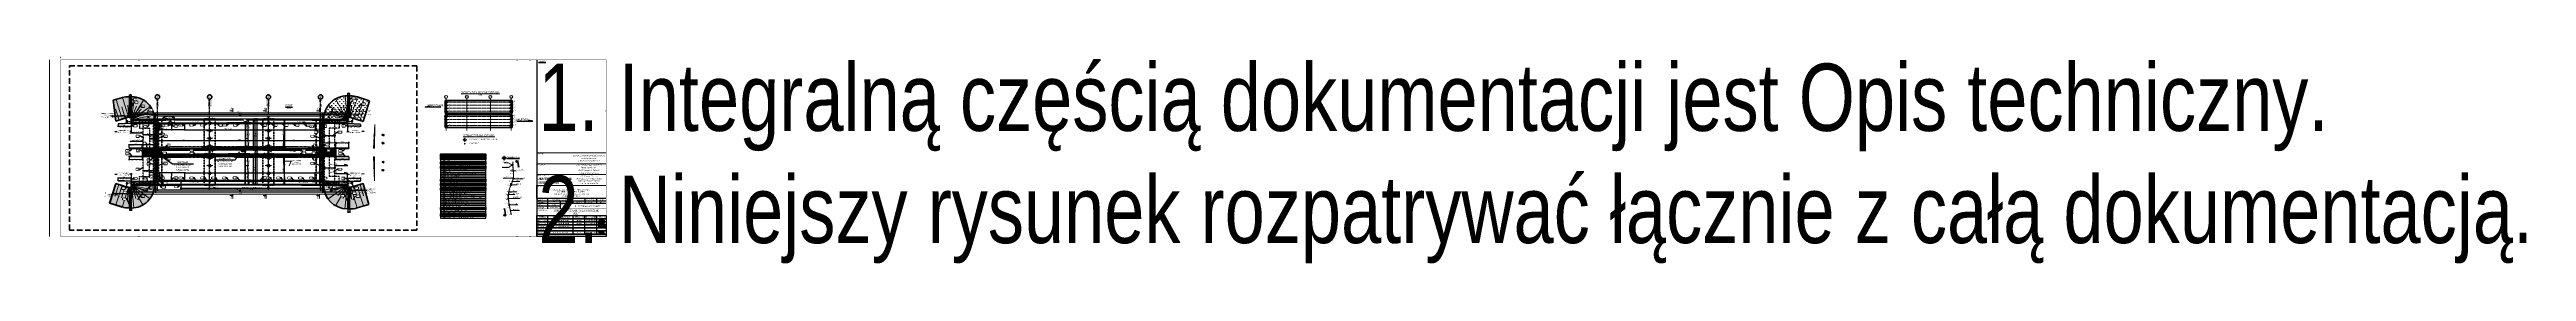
# Paper-space layout '0140_PT_M_MA+PZDs-69_02_420x1290' of a CAD drawing. Header units: metres. Extents: x 5 to 5700, y -56 to 419.
# The model-space entities are those that its viewports show. They can reach past a viewport. Long polylines and large blocks are cut down to what shows.
import ezdxf
from ezdxf import colors
from ezdxf.entities.mleader import LeaderData, LeaderLine
from ezdxf.enums import TextEntityAlignment as Align
from ezdxf.math import Vec2, Vec3

# ---------------------------------------------------------------- set-up
doc = ezdxf.new("R2018")
doc.units = ezdxf.units.M
doc.set_wipeout_variables(frame=1)
doc.header["$PDMODE"] = 35
doc.header["$PDSIZE"] = 0.002
for name, pattern in [('CENTER', [2, 1.25, -0.25, 0.25, -0.25]), ('CENTER2', [1.125, 0.75, -0.125, 0.125, -0.125]), ('DASHED', [0.75, 0.5, -0.25]), ('HIDDEN', [0.375, 0.25, -0.125]), ('PRGG04-500', [2.5, 1.5, -0.45, 0.1, -0.45])]:
    doc.linetypes.add(name, pattern=pattern)
for name, color, linetype, lineweight in [('!MA_PZDs-69', 10, 'Continuous', 18), ('!MA_PZDs-73', 7, 'Continuous', 18), ('!PZDs-73A', 7, 'Continuous', 18), ('!PZDs-73B', 7, 'Continuous', 18), ('!PZGd-67', 7, 'Continuous', 18), ('!WA-74', 7, 'Continuous', 18), ('!WD-68', 7, 'Continuous', 18), ('!WD-69A', 7, 'Continuous', 18), ('!WD-70', 7, 'Continuous', 18), ('!WD-71', 7, 'Continuous', 18), ('!WD-72', 7, 'Continuous', 18), ('!WD-73C', 7, 'Continuous', 18), ('AII_D_osie', 1, 'PRGG04-500', 35), ('AII_M_geologia', 1, 'Continuous', 25), ('AII_M_konstrukcja 0.35', 2, 'Continuous', 35), ('AII_M_kreskowanie', 8, 'Continuous', 0), ('AII_M_kreskowanie skarp', 8, 'Continuous', 0), ('AII_M_legenda', 1, 'Continuous', 25), ('AII_M_obiekty osie', 7, 'CENTER2', 18), ('AII_M_odwodnienie', 8, 'Continuous', 9), ('AII_M_opisy', 1, 'Continuous', 25), ('AII_M_opisy spadki', 9, 'Continuous', 18), ('AII_M_opisy wymiary', 1, 'Continuous', 25), ('AII_M_osie', 9, 'CENTER', 18), ('AII_M_skarpy', 62, 'Continuous', 18), ('AII_M_wymiary', 1, 'Continuous', 25), ('AII_M_wyposazenie', 1, 'Continuous', 25), ('AII_Orientacja', 7, 'Continuous', 18), ('AII_Wydruk_Podpisy', 7, 'Continuous', 35), ('AII_Wydruk_Ramka', 7, 'Continuous', 70), ('AII_Wydruk_Tabelka', 7, 'Continuous', 25)]:
    doc.layers.add(name, color=color, linetype=linetype, lineweight=lineweight)
for name, color, linetype in [('00RamTab-T', 2, 'Continuous'), ('00RysOpi-T', 2, 'Continuous'), ('AII_M_bariery', 8, 'Continuous'), ('AII_M_ekrany', 8, 'Continuous'), ('AII_M_krawężnik', 9, 'Continuous'), ('AII_M_opis', 1, 'Continuous'), ('AII_M_opisy do legendy', 2, 'Continuous'), ('AII_M_opisy kierunki', 1, 'Continuous'), ('AII_M_osie główne', 8, 'CENTER'), ('AII_M_podpory', 1, 'Continuous'), ('AII_M_schody', 8, 'Continuous'), ('AII_odwodnienie_drenaż', 140, 'Continuous'), ('AII_opis', 1, 'Continuous'), ('AII_Róża wiatru', 7, 'Continuous'), ('AII_xref', 7, 'Continuous')]:
    doc.layers.add(name, color=color, linetype=linetype)
doc.layers.add('AII_M_pomoc', color=30, linetype='Continuous', plot=False)
doc.layers.add('AII_Wydruk_Rzutnie', color=7, linetype='Continuous', lineweight=0, plot=False)
doc.layers.get('AII_Wydruk_Rzutnie').off()
doc.styles.add('_Pikieta Glowna Tekst Lewy Wyrownany', font='', dxfattribs={"height": 0.0027})
doc.styles.add('AII_norm.', font='CDMSIMPL.shx', dxfattribs={"width": 0.75, "bigfont": 'CDMBIGPL.shx'})
doc.styles.add('CDMSTYLE', font='CDMSIMPL.shx', dxfattribs={"width": 0.7, "bigfont": 'CDMBIGPL.shx'})
doc.styles.add('GT_B-SP', font='times.ttf')
doc.styles.get('_Pikieta Glowna Tekst Lewy Wyrownany').set_extended_font_data('Engineering Bold')
doc.linetypes.add('OGRODZENIE2', pattern='A,6.35,-2.54,[132,ltypeshp.shx,S=2.54,R=0,X=-2.54,Y=0],-2.54,25.4', length=36.83)
doc.dimstyles.new('CDM-ME100MM$7', dxfattribs={"dimscale": 0.1, "dimtxt": 2.5, "dimasz": 1.5, "dimexe": 1.5, "dimexo": 1, "dimgap": 0.5, "dimtad": 1, "dimdec": 0, "dimlfac": 1000, "dimrnd": 1, "dimzin": 9, "dimtxsty": 'CDMSTYLE', "dimblk": 'OBLIQUE', "dimcen": 2.5, "dimdle": 1.5, "dimclrd": 9, "dimclre": 9, "dimclrt": 1, "dimadec": 1, "dimazin": 2, "dimtfac": 1, "dimtdec": 0, "dimtix": 1, "dimtmove": 2, "dimatfit": 3, "dimfxl": 1, "dimtvp": 1, "dimtolj": 1, "dimtzin": 0, "dimlwd": 25, "dimlwe": 25, "dimarcsym": 0})
doc.dimstyles.new('CDM-ME200MM', dxfattribs={"dimscale": 0.2, "dimtxt": 2.5, "dimasz": 1.5, "dimexe": 1.5, "dimexo": 1, "dimgap": 0.5, "dimtad": 1, "dimdec": 0, "dimlfac": 1000, "dimrnd": 1, "dimzin": 9, "dimtxsty": 'CDMSTYLE', "dimblk": 'OBLIQUE', "dimcen": 2.5, "dimdle": 1.5, "dimclrd": 9, "dimclre": 9, "dimadec": 1, "dimazin": 2, "dimtfac": 1, "dimtdec": 0, "dimtix": 1, "dimtmove": 2, "dimatfit": 3, "dimldrblk": 'DOT', "dimfxl": 1, "dimtvp": 1, "dimtolj": 1, "dimtzin": 0, "dimlwd": 25, "dimlwe": 25, "dimarcsym": 0})
doc.dimstyles.new('CDM-ME200MM$7', dxfattribs={"dimscale": 0.2, "dimtxt": 2.5, "dimasz": 1.5, "dimexe": 1.5, "dimexo": 1, "dimgap": 0.5, "dimtad": 1, "dimdec": 0, "dimlfac": 1000, "dimrnd": 1, "dimzin": 9, "dimtxsty": 'CDMSTYLE', "dimblk": 'OBLIQUE', "dimcen": 2.5, "dimdle": 1.5, "dimclrd": 9, "dimclre": 9, "dimadec": 1, "dimazin": 2, "dimtfac": 1, "dimtdec": 0, "dimtix": 1, "dimtmove": 2, "dimatfit": 3, "dimfxl": 1, "dimtvp": 1, "dimtolj": 1, "dimtzin": 0, "dimlwd": 25, "dimlwe": 25, "dimarcsym": 0})
pattern_1 = [(46.74695, (8418189.079844, 5772432.231852), (-0.006937386, 0.006526737), []), (136.74695, (8418189.079844, 5772432.231852), (-0.006526737, -0.006937386), [])]
pattern_2 = [(46.74695, (8418189.184909, 5772428.733388), (-0.006937386, 0.006526737), []), (136.74695, (8418189.184909, 5772428.733388), (-0.006526737, -0.006937386), [])]
pattern_3 = [(46.74695, (8418189.606623, 5772414.889812), (-0.006937386, 0.006526737), []), (136.74695, (8418189.606623, 5772414.889812), (-0.006526737, -0.006937386), [])]

# ---------------------------------------------------------------- blocks, each defined once
blk = doc.blocks.new('*U48')
at = {"layer": 'AII_Wydruk_Ramka', "linetype": 'Continuous', "lineweight": 0}
blk.add_line((5, 6), (5, 414), dxfattribs=at)
at = {"layer": 'AII_Wydruk_Ramka', "color": 7, "linetype": 'Continuous', "lineweight": 35}
for p, q in [((30, 419), (31, 419)), ((210, 414), (210, 413)), ((1080, 414), (1080, 413)), ((1110, 414), (1110, 413)), ((1285, 296), (1284, 296)), ((210, 6), (210, 7)), ((1080, 6), (1080, 7)), ((1110, 6), (1110, 7))]:
    blk.add_line(p, q, dxfattribs=at)
at = {"layer": 'AII_Wydruk_Ramka', "color": 7, "linetype": 'Continuous', "lineweight": 25}
blk.add_line((1125, 414), (1125, 6), dxfattribs=at)
at = {"layer": 'AII_Wydruk_Ramka', "linetype": 'Continuous', "lineweight": 0, "const_width": 0.7}
blk.add_lwpolyline([(30, 414), (1285, 414), (1285, 6), (30, 6)], close=True, dxfattribs=at)
at = {"layer": 'AII_Wydruk_Tabelka', "lineweight": 35, "style": 'CDMSTYLE', "width": 0.8}
blk.add_text('%%UUWAGI:', height=3.5, dxfattribs=at).set_placement((1129, 408))
at = {"layer": 'AII_Wydruk_Tabelka', "lineweight": 25, "width": 0.8, "flags": 104}
blk.add_attdef('UWAGI', text='', height=2.5, dxfattribs=at).set_placement((1129, 405), align=Align.TOP_LEFT)
blk = doc.blocks.new('Logo Firmy')
at = {"layer": 'AII_Wydruk_Tabelka'}
h = blk.add_hatch(color=252, dxfattribs=at)
h.paths.add_polyline_path([(651.1, 557.2), (650.5, 556.1), (651.6, 556.1)], flags=16)
h.paths.add_polyline_path([(649, 554.6), (649, 554.5), (650, 554.5), (649.9, 554.8), (650.3, 555.5), (651.8, 555.5), (652.1, 554.9), (652.1, 554.7), (652, 554.6), (652, 554.5), (654, 554.5), (653.7, 554.8), (652.3, 558.1), (650.6, 558.1), (650.8, 558), (649.1, 554.7), (649.1, 554.6)])
edge = h.paths.add_edge_path()
edge.add_line((654.2, 555.5), (654.2, 557.9))
edge.add_line((654, 558.1), (654.2, 557.9))
h = blk.add_hatch(color=252, dxfattribs=at)
h.paths.add_polyline_path([(680.6, 552), (649.2, 552), (649.2, 551.6), (680.6, 551.6)])
h.paths.add_polyline_path([(680.6, 552.6), (649.2, 552.6), (649.2, 552.2), (680.6, 552.2)])
edge = h.paths.add_edge_path()
edge.add_line((676.8, 551.2), (676.3, 551.2))
h = blk.add_hatch(color=256, dxfattribs=at)
edge = h.paths.add_edge_path()
edge.add_line((649.2, 550.6), (650.8, 550.6))
edge.add_arc((650.8, 550.2), 0.4, 0, 90, ccw=False)
edge.add_line((651.2, 550.2), (651.2, 550))
edge.add_arc((650.9, 550), 0.3, -90, 0, ccw=False)
edge.add_arc((650.9, 549.4), 0.3, 0, 90, ccw=False)
edge.add_line((651.2, 549.4), (651.2, 549.1))
edge.add_arc((650.8, 549.1), 0.4, -90, 0, ccw=False)
edge.add_line((650.8, 548.7), (649.2, 548.7))
edge.add_line((649.2, 548.7), (649.2, 548.9))
edge.add_line((649.2, 548.9), (649.3, 548.9))
edge.add_line((649.3, 548.9), (649.3, 550.4))
edge.add_line((649.3, 550.4), (649.2, 550.4))
edge.add_line((649.2, 550.4), (649.2, 550.6))
edge = h.paths.add_edge_path(flags=16)
edge.add_line((649.9, 549.6), (650.3, 549.6))
edge.add_arc((650.3, 549.4), 0.2, 0, 90, ccw=False)
edge.add_line((650.5, 549.4), (650.5, 549.2))
edge.add_arc((650.3, 549.2), 0.2, 270, 360, ccw=False)
edge.add_line((650.3, 549), (649.9, 549))
edge.add_line((649.9, 549), (649.9, 549.6))
edge = h.paths.add_edge_path(flags=16)
edge.add_line((649.9, 550.3), (650.3, 550.3))
edge.add_arc((650.3, 550.1), 0.2, 0, 90, ccw=False)
edge.add_line((650.5, 550.1), (650.5, 550))
edge.add_arc((650.3, 550), 0.2, 270, 360, ccw=False)
edge.add_line((650.3, 549.8), (649.9, 549.8))
edge.add_line((649.9, 549.8), (649.9, 550.3))
edge = h.paths.add_edge_path(flags=16)
edge.add_line((650.8, 549.7), (650.9, 549.7))
for color, points in [(256, [(652.3, 548.8), (652.2, 548.9), (652.2, 549.6), (652.2, 550.4), (652.3, 550.5), (652.3, 550.6), (651.4, 550.6), (651.4, 550.5), (651.5, 550.4), (651.5, 549.6), (651.5, 548.9), (651.4, 548.8), (651.4, 548.7), (652.3, 548.7)]), (252, [(659.6, 554.8), (659.5, 554.6), (659.5, 554.6), (659.5, 554.6), (661.2, 554.6), (661.2, 554.6), (661.2, 554.6), (661.1, 554.8), (661.1, 557.6), (662.1, 557.6), (662.2, 557.5), (662.3, 557.5), (662.2, 558.1), (658.6, 558.1), (658.4, 557.5), (658.5, 557.5), (658.7, 557.6), (659.6, 557.6)]), (256, [(670.7, 550.2), (670.7, 550.6), (669, 550.6), (669, 550.5), (669.1, 550.4), (669.1, 548.9), (669, 548.8), (669, 548.7), (670.6, 548.7), (670.8, 549.1), (670.6, 549.1), (670.6, 549), (669.7, 549), (669.7, 549.5), (670.6, 549.5), (670.6, 549.5), (670.6, 549.9), (670.6, 549.9), (669.7, 549.9), (669.7, 550.3), (670.6, 550.3), (670.6, 550.2)]), (256, [(673.3, 550.3), (673.8, 550.3), (673.8, 548.9), (673.7, 548.8), (673.7, 548.7), (674.6, 548.7), (674.6, 548.8), (674.4, 548.9), (674.4, 550.3), (674.9, 550.3), (675, 550.2), (675.1, 550.2), (675, 550.6), (673.2, 550.6), (673.1, 550.2), (673.2, 550.2)]), (256, [(676.3, 551.2), (676.1, 550.7), (676.5, 550.7), (676.8, 551.2)]), (256, [(679.4, 548.7), (680.2, 548.7), (680.2, 548.9), (680.6, 550.4), (680.7, 550.5), (680.7, 550.6), (680.2, 550.6), (680.2, 550.4), (680, 549.4), (679.6, 550.6), (678.9, 550.6), (678.6, 549.4), (678.3, 550.4), (678.3, 550.5), (678.3, 550.6), (677.5, 550.6), (677.5, 550.5), (677.6, 550.4), (678, 548.9), (678, 548.7), (678.7, 548.7), (678.7, 548.9), (679.1, 550), (679.4, 548.9)])]:
    blk.add_hatch(color=color, dxfattribs=at).paths.add_polyline_path(points)
h = blk.add_hatch(color=256, dxfattribs=at)
edge = h.paths.add_edge_path()
edge.add_line((653.1, 548.7), (654, 548.7))
edge.add_arc((654, 549.3), 0.55, 270, 360)
edge.add_line((654.6, 549.3), (654.6, 550.5))
edge.add_line((654.6, 550.5), (654.6, 550.5))
edge.add_line((654.6, 550.5), (654.6, 550.6))
edge.add_line((654.6, 550.6), (654.2, 550.6))
edge.add_line((654.2, 550.6), (654.2, 550.5))
edge.add_line((654.2, 550.5), (654.3, 550.5))
edge.add_line((654.3, 550.5), (654.3, 549.1))
edge.add_arc((654.2, 549.1), 0.1, -90, 0, ccw=False)
edge.add_line((654.2, 549), (653.4, 549))
edge.add_arc((653.4, 549.1), 0.1, 180, 270, ccw=False)
edge.add_line((653.3, 549.1), (653.3, 550.5))
edge.add_line((653.3, 550.5), (653.4, 550.5))
edge.add_line((653.4, 550.5), (653.4, 550.6))
edge.add_line((653.4, 550.6), (652.5, 550.6))
edge.add_line((652.5, 550.6), (652.5, 550.5))
edge.add_line((652.5, 550.5), (652.6, 550.5))
edge.add_line((652.6, 550.5), (652.6, 549.3))
edge.add_arc((653.1, 549.3), 0.55, 180, 270)
h = blk.add_hatch(color=252, dxfattribs=at)
edge = h.paths.add_edge_path()
edge.add_line((657.4, 558.1), (658.3, 558.1))
edge.add_line((658.3, 558.1), (658.2, 558))
edge.add_line((658.2, 558), (658.2, 555.5))
edge.add_arc((657.2, 555.5), 1, -90, 0, ccw=False)
edge.add_line((657.2, 554.5), (655.2, 554.5))
edge.add_arc((655.2, 555.5), 1, 180, 270, ccw=False)
edge.add_line((654.2, 555.5), (654.2, 557.9))
edge.add_line((654.2, 557.9), (654, 558.1))
edge.add_line((654, 558.1), (655.8, 558.1))
edge.add_line((655.8, 558.1), (655.6, 557.9))
edge.add_line((655.6, 557.9), (655.6, 555.4))
edge.add_arc((655.9, 555.4), 0.3, 180, 270)
edge.add_line((655.9, 555.1), (657.2, 555.1))
edge.add_arc((657.2, 555.4), 0.3, 270, 360)
edge.add_line((657.5, 555.4), (657.5, 557.9))
edge.add_line((657.5, 557.9), (657.4, 558.1))
edge = h.paths.add_edge_path()
edge.add_line((658.6, 558.1), (658.4, 557.5))
edge.add_line((658.5, 557.5), (658.4, 557.5))
edge.add_line((654, 554.5), (653.7, 554.8))
h = blk.add_hatch(color=256, dxfattribs=at)
edge = h.paths.add_edge_path()
edge.add_line((656.2, 548.7), (657.1, 548.7))
edge.add_line((657.1, 548.7), (656.6, 549.5))
edge.add_line((656.6, 549.5), (656.7, 549.5))
edge.add_arc((656.7, 549.7), 0.2, 269.8739, 360)
edge.add_line((656.9, 549.7), (656.9, 550.2))
edge.add_arc((656.5, 550.2), 0.4, 0, 90)
edge.add_line((656.5, 550.6), (654.8, 550.6))
edge.add_line((654.8, 550.6), (654.8, 550.4))
edge.add_line((654.8, 550.4), (654.9, 550.4))
edge.add_line((654.9, 550.4), (654.9, 548.9))
edge.add_line((654.9, 548.9), (654.8, 548.9))
edge.add_line((654.8, 548.9), (654.8, 548.7))
edge.add_line((654.8, 548.7), (655.7, 548.7))
edge.add_line((655.7, 548.7), (655.7, 548.9))
edge.add_line((655.7, 548.9), (655.6, 548.9))
edge.add_line((655.6, 548.9), (655.6, 549.6))
edge.add_line((655.6, 549.6), (655.9, 549.6))
edge.add_line((655.9, 549.6), (656.2, 548.8))
edge.add_line((656.2, 548.8), (656.2, 548.7))
edge = h.paths.add_edge_path(flags=16)
edge.add_line((655.6, 550.3), (656, 550.3))
edge.add_arc((656, 550.1), 0.2, 0, 90, ccw=False)
edge.add_line((656.2, 550.1), (656.2, 550))
edge.add_arc((656, 550), 0.2, 270, 360, ccw=False)
edge.add_line((656, 549.8), (655.6, 549.8))
edge.add_line((655.6, 549.8), (655.6, 550.3))
h = blk.add_hatch(color=256, dxfattribs=at)
edge = h.paths.add_edge_path(flags=16)
edge.add_arc((658.1, 550.1), 0.2, 90, 180)
edge.add_line((657.9, 550.1), (657.9, 549.3))
edge.add_arc((658.1, 549.3), 0.2, 180, 270)
edge.add_line((658.1, 549.1), (658.4, 549.1))
edge.add_arc((658.4, 549.3), 0.2, 270, 360)
edge.add_line((658.6, 549.3), (658.6, 550.1))
edge.add_arc((658.4, 550.1), 0.2, 0, 90)
edge.add_line((658.4, 550.3), (658.1, 550.3))
edge = h.paths.add_edge_path()
edge.add_arc((658.8, 550.2), 0.4, 0, 90)
edge.add_line((658.8, 550.6), (657.6, 550.6))
edge.add_arc((657.6, 550.2), 0.4, 90, 180)
edge.add_line((657.2, 550.2), (657.2, 549.1))
edge.add_arc((657.6, 549.1), 0.4, 180, 270)
edge.add_line((657.6, 548.7), (658.8, 548.7))
edge.add_arc((658.8, 549.1), 0.4, 270, 360)
edge.add_line((659.2, 549.1), (659.2, 550.2))
h = blk.add_hatch(color=256, dxfattribs=at)
edge = h.paths.add_edge_path(flags=16)
edge.add_arc((661.4, 549.9), 0.2, 270, 360)
edge.add_line((661.6, 549.9), (661.6, 550.1))
edge.add_arc((661.4, 550.1), 0.2, 0, 90)
edge.add_line((661.4, 550.3), (661, 550.3))
edge.add_line((661, 550.3), (661, 549.7))
edge.add_line((661, 549.7), (661.4, 549.7))
edge = h.paths.add_edge_path()
edge.add_line((661, 549.4), (661.9, 549.4))
edge.add_arc((661.9, 549.8), 0.4, 270, 360)
edge.add_line((662.3, 549.8), (662.3, 550.2))
edge.add_arc((661.9, 550.2), 0.4, 0, 90)
edge.add_line((661.9, 550.6), (660.2, 550.6))
edge.add_line((660.2, 550.6), (660.2, 550.4))
edge.add_line((660.2, 550.4), (660.3, 550.4))
edge.add_line((660.3, 550.4), (660.3, 548.9))
edge.add_line((660.3, 548.9), (660.2, 548.9))
edge.add_line((660.2, 548.9), (660.2, 548.7))
edge.add_line((660.2, 548.7), (661.1, 548.7))
edge.add_line((661.1, 548.7), (661.1, 548.9))
edge.add_line((661.1, 548.9), (661, 548.9))
edge.add_line((661, 548.9), (661, 549.4))
h = blk.add_hatch(color=256, dxfattribs=at)
edge = h.paths.add_edge_path()
edge.add_line((663.8, 548.7), (664.7, 548.7))
edge.add_line((664.7, 548.7), (664.3, 549.5))
edge.add_line((664.3, 549.5), (664.4, 549.5))
edge.add_arc((664.4, 549.7), 0.2, 269.8739, 360)
edge.add_line((664.6, 549.7), (664.6, 550.2))
edge.add_arc((664.2, 550.2), 0.4, 0, 90)
edge.add_line((664.2, 550.6), (662.5, 550.6))
edge.add_line((662.5, 550.6), (662.5, 550.4))
edge.add_line((662.5, 550.4), (662.6, 550.4))
edge.add_line((662.6, 550.4), (662.6, 548.9))
edge.add_line((662.6, 548.9), (662.5, 548.9))
edge.add_line((662.5, 548.9), (662.5, 548.7))
edge.add_line((662.5, 548.7), (663.4, 548.7))
edge.add_line((663.4, 548.7), (663.4, 548.9))
edge.add_line((663.4, 548.9), (663.3, 548.9))
edge.add_line((663.3, 548.9), (663.3, 549.6))
edge.add_line((663.3, 549.6), (663.5, 549.6))
edge.add_line((663.5, 549.6), (663.8, 548.8))
edge.add_line((663.8, 548.8), (663.8, 548.7))
edge = h.paths.add_edge_path(flags=16)
edge.add_line((663.3, 550.3), (663.7, 550.3))
edge.add_arc((663.7, 550.1), 0.2, 0, 90, ccw=False)
edge.add_line((663.9, 550.1), (663.9, 550))
edge.add_arc((663.7, 550), 0.2, 270, 360, ccw=False)
edge.add_line((663.7, 549.8), (663.3, 549.8))
edge.add_line((663.3, 549.8), (663.3, 550.3))
h = blk.add_hatch(color=252, dxfattribs=at)
h.paths.add_polyline_path([(663.5, 558.1, 0.431061), (662.7, 557.3), (662.7, 555.3, 0.414214), (663.5, 554.5), (666, 554.5, 0.414214), (666.8, 555.3), (666.8, 557.3, 0.431061), (666.1, 558.1)])
h.paths.add_polyline_path([(665.1, 557.6, -0.414214), (665.4, 557.3), (665.4, 555.4, -0.414214), (665.1, 555.1), (664.4, 555.1, -0.414214), (664.1, 555.4), (664.1, 557.3, -0.414214), (664.4, 557.6)], flags=16)
h = blk.add_hatch(color=256, dxfattribs=at)
edge = h.paths.add_edge_path(flags=16)
edge.add_arc((665.7, 550.1), 0.2, 90, 180)
edge.add_line((665.5, 550.1), (665.5, 549.3))
edge.add_arc((665.7, 549.3), 0.2, 180, 270)
edge.add_line((665.7, 549.1), (666, 549.1))
edge.add_arc((666, 549.3), 0.2, 270, 360)
edge.add_line((666.2, 549.3), (666.2, 550.1))
edge.add_arc((666, 550.1), 0.2, 0, 90)
edge.add_line((666, 550.3), (665.7, 550.3))
edge = h.paths.add_edge_path()
edge.add_arc((666.5, 550.2), 0.4, 0, 90)
edge.add_line((666.5, 550.6), (665.2, 550.6))
edge.add_arc((665.2, 550.2), 0.4, 90, 180)
edge.add_line((664.8, 550.2), (664.8, 549.1))
edge.add_arc((665.2, 549.1), 0.4, 180, 270)
edge.add_line((665.2, 548.7), (666.5, 548.7))
edge.add_arc((666.5, 549.1), 0.4, 270, 360)
edge.add_line((666.9, 549.1), (666.9, 550.2))
h = blk.add_hatch(color=256, dxfattribs=at)
edge = h.paths.add_edge_path()
edge.add_line((667.1, 548.7), (668.3, 548.7))
edge.add_arc((668.3, 549.1), 0.4, 270, 360)
edge.add_line((668.7, 549.1), (668.7, 550.4))
edge.add_line((668.7, 550.4), (668.8, 550.5))
edge.add_line((668.8, 550.5), (668.8, 550.6))
edge.add_line((668.8, 550.6), (667.9, 550.6))
edge.add_line((667.9, 550.6), (667.9, 550.5))
edge.add_line((667.9, 550.5), (668, 550.4))
edge.add_line((668, 550.4), (668, 549.2))
edge.add_arc((667.8, 549.2), 0.2, 270, 360, ccw=False)
edge.add_line((667.8, 549), (667.3, 549))
edge.add_line((667.3, 549), (667.2, 549.1))
edge.add_line((667.2, 549.1), (667.1, 549.1))
edge.add_line((667.1, 549.1), (667.1, 548.7))
h = blk.add_hatch(color=252, dxfattribs=at)
edge = h.paths.add_edge_path()
edge.add_line((667.3, 555.3), (667.6, 555.1))
edge.add_line((667.6, 555.1), (669.4, 555.1))
edge.add_arc((669.4, 555.3), 0.2, 270, 360)
edge.add_line((669.6, 555.3), (669.6, 555.5))
edge.add_arc((669.4, 555.5), 0.2, 0, 90)
edge.add_line((669.4, 555.7), (667.9, 555.7))
edge.add_arc((667.9, 556.3), 0.6, 180, 270, ccw=False)
edge.add_line((667.3, 556.3), (667.3, 557.5))
edge.add_arc((667.9, 557.5), 0.6, 90, 180, ccw=False)
edge.add_line((667.9, 558.1), (670.8, 558.1))
edge.add_line((670.8, 558.1), (670.9, 557.5))
edge.add_line((670.9, 557.5), (670.7, 557.6))
edge.add_line((670.7, 557.6), (668.9, 557.6))
edge.add_arc((668.9, 557.4), 0.2, 90, 180)
edge.add_line((668.7, 557.4), (668.7, 557.2))
edge.add_arc((668.9, 557.2), 0.2, 180, 270)
edge.add_line((668.9, 557), (670.3, 557))
edge.add_arc((670.3, 556.3), 0.7, 0, 90, ccw=False)
edge.add_line((671, 556.3), (671, 555.3))
edge.add_arc((670.3, 555.3), 0.7, -90, 0, ccw=False)
edge.add_line((670.3, 554.6), (667.4, 554.6))
edge.add_line((667.4, 554.6), (667.3, 555.3))
h = blk.add_hatch(color=256, dxfattribs=at)
h.paths.add_polyline_path([(671.7, 548.9), (671.7, 549.3), (671.9, 549.5), (672.3, 548.8), (672.2, 548.7), (673.2, 548.7), (673.2, 548.8), (673.1, 548.9), (672.4, 550.1), (672.7, 550.5), (672.8, 550.5), (672.8, 550.6), (672.3, 550.6), (672.3, 550.4), (671.7, 549.8), (671.7, 550.4), (671.8, 550.5), (671.8, 550.6), (670.9, 550.6), (670.9, 550.5), (671, 550.4), (671, 548.9), (670.9, 548.8), (670.9, 548.7), (671.8, 548.7), (671.8, 548.8)])
edge = h.paths.add_edge_path()
edge.add_line((673.3, 550.3), (673.2, 550.2))
edge.add_line((673.1, 550.2), (673.2, 550.2))
edge.add_line((673.2, 550.6), (673.1, 550.2))
h = blk.add_hatch(color=252, dxfattribs=at)
h.paths.add_polyline_path([(672.4, 554.6), (672.5, 554.9), (672.5, 557.6), (671.6, 557.6), (671.4, 557.5), (671.3, 557.5), (671.4, 558.1), (675, 558.1), (675.2, 557.5), (675.1, 557.5), (674.9, 557.6), (674, 557.6), (674, 554.9), (674, 554.6), (674.1, 554.6), (674.1, 554.6), (672.3, 554.6), (672.3, 554.6)])
edge = h.paths.add_edge_path()
edge.add_line((675.3, 554.6), (675.3, 554.5))
h = blk.add_hatch(color=252, dxfattribs=at)
edge = h.paths.add_edge_path(flags=16)
edge.add_arc((677.8, 557.4), 0.2, 0, 90)
edge.add_line((677.8, 557.6), (677, 557.6))
edge.add_line((677, 557.6), (677, 556.7))
edge.add_line((677, 556.7), (677.8, 556.7))
edge.add_arc((677.8, 556.9), 0.2, 270, 360)
edge.add_line((678, 556.9), (678, 557.4))
edge = h.paths.add_edge_path()
edge.add_line((675.3, 558.1), (678.9, 558.1))
edge.add_arc((678.9, 557.5), 0.6, 0, 90, ccw=False)
edge.add_line((679.5, 557.5), (679.5, 556.4))
edge.add_arc((679.2, 556.4), 0.3, 270, 360, ccw=False)
edge.add_line((679.2, 556.1), (678.9, 556.1))
edge.add_line((678.9, 556.1), (679.7, 554.7))
edge.add_line((679.7, 554.7), (679.6, 554.6))
edge.add_line((679.6, 554.6), (679.6, 554.5))
edge.add_line((679.6, 554.5), (678.1, 554.5))
edge.add_line((678.1, 554.5), (677.4, 556.1))
edge.add_line((677.4, 556.1), (676.9, 556.1))
edge.add_line((676.9, 556.1), (676.9, 555))
edge.add_line((676.9, 555), (677, 554.6))
edge.add_line((677, 554.6), (677.1, 554.6))
edge.add_line((677.1, 554.6), (677.1, 554.5))
edge.add_line((677.1, 554.5), (675.3, 554.5))
edge.add_line((675.3, 554.5), (675.3, 554.6))
edge.add_line((675.3, 554.6), (675.4, 554.6))
edge.add_line((675.4, 554.6), (675.5, 554.9))
edge.add_line((675.5, 554.9), (675.5, 557.9))
edge.add_line((675.5, 557.9), (675.3, 558.1))
edge = h.paths.add_edge_path()
edge.add_line((679.8, 554.7), (679.7, 554.7))
h = blk.add_hatch(color=256, dxfattribs=at)
edge = h.paths.add_edge_path(flags=16)
edge.add_arc((676.2, 550.1), 0.2, 90, 180)
edge.add_line((676, 550.1), (676, 549.3))
edge.add_arc((676.2, 549.3), 0.2, 180, 270)
edge.add_line((676.2, 549.1), (676.4, 549.1))
edge.add_arc((676.4, 549.3), 0.2, 270, 360)
edge.add_line((676.6, 549.3), (676.6, 550.1))
edge.add_arc((676.4, 550.1), 0.2, 0, 90)
edge.add_line((676.4, 550.3), (676.2, 550.3))
edge = h.paths.add_edge_path()
edge.add_arc((676.9, 550.2), 0.4, 0, 90)
edge.add_line((676.9, 550.6), (675.7, 550.6))
edge.add_arc((675.7, 550.2), 0.4, 90, 180)
edge.add_line((675.3, 550.2), (675.3, 549.1))
edge.add_arc((675.7, 549.1), 0.4, 180, 270)
edge.add_line((675.7, 548.7), (676.9, 548.7))
edge.add_arc((676.9, 549.1), 0.4, 270, 360)
edge.add_line((677.3, 549.1), (677.3, 550.2))
h = blk.add_hatch(color=252, dxfattribs=at)
h.paths.add_polyline_path([(681.7, 557.2), (681.2, 556.1), (682.2, 556.1)], flags=0)
h.paths.add_polyline_path([(679.6, 554.6), (679.6, 554.5), (680.6, 554.5), (680.6, 554.8), (680.9, 555.5), (682.4, 555.5), (682.7, 554.9), (682.7, 554.7), (682.7, 554.6), (682.7, 554.6), (684.6, 554.6), (684.4, 554.8), (683, 558.1), (681.3, 558.1), (681.4, 558), (679.8, 554.7), (679.7, 554.7)], flags=16)
edge = h.paths.add_edge_path()
edge.add_line((684.7, 558.1), (684.7, 558.1))
edge.add_line((684.8, 558.1), (684.7, 558.1))
edge.add_line((684.7, 554.6), (684.7, 554.5))
edge.add_line((684.8, 554.6), (684.7, 554.6))
edge.add_line((684.9, 554.9), (684.8, 554.6))
edge.add_line((684.9, 557.8), (684.9, 554.9))
edge.add_line((684.8, 558.1), (684.9, 557.8))
edge.add_arc((679.2, 556.4), 0.3, 270, 360)
edge.add_line((679.5, 557.5), (679.5, 556.4))
h = blk.add_hatch(color=252, dxfattribs=at)
h.paths.add_polyline_path([(699.6, 551.7), (699, 551.7), (699, 551.2), (699.6, 551.2)])
h.paths.add_polyline_path([(696.8, 551.7), (696.2, 551.7), (696.2, 551.2), (696.8, 551.2)])
h.paths.add_polyline_path([(692, 552.6), (691.9, 552.3), (692.1, 552.3), (692.1, 552.3), (692.7, 552.3), (691.9, 551.2), (693.5, 551.2), (693.6, 551.6), (693.5, 551.6), (693.5, 551.5), (692.8, 551.5), (693.6, 552.6)])
edge = h.paths.add_edge_path()
edge.add_line((697.9, 552.6), (697.4, 552.6))
edge.add_arc((697.4, 552.3), 0.3, 90, 180)
edge.add_line((697.1, 552.3), (697.1, 551.5))
edge.add_arc((697.4, 551.5), 0.3, 180, 270)
edge.add_line((697.4, 551.2), (697.9, 551.2))
edge.add_line((697.9, 551.2), (698.4, 551.2))
edge.add_arc((698.4, 551.5), 0.3, 270, 360)
edge.add_line((698.7, 551.5), (698.7, 552.3))
edge.add_arc((698.4, 552.3), 0.3, 0, 90)
edge.add_line((698.4, 552.6), (697.9, 552.6))
edge = h.paths.add_edge_path(flags=16)
edge.add_arc((697.8, 552.2), 0.1, 90, 180)
edge.add_line((697.7, 552.2), (697.7, 551.6))
edge.add_arc((697.8, 551.6), 0.1, 180, 270)
edge.add_line((697.8, 551.5), (698, 551.5))
edge.add_arc((698, 551.6), 0.1, 270, 360)
edge.add_line((698.1, 551.6), (698.1, 552.2))
edge.add_arc((698, 552.2), 0.1, 0, 90)
edge.add_line((698, 552.3), (697.8, 552.3))
edge = h.paths.add_edge_path()
edge.add_line((695.1, 552.6), (694.6, 552.6))
edge.add_arc((694.6, 552.3), 0.3, 90, 180)
edge.add_line((694.3, 552.3), (694.3, 551.5))
edge.add_arc((694.6, 551.5), 0.3, 180, 270)
edge.add_line((694.6, 551.2), (695.1, 551.2))
edge.add_line((695.1, 551.2), (695.6, 551.2))
edge.add_arc((695.6, 551.5), 0.3, 270, 360)
edge.add_line((695.9, 551.5), (695.9, 552.3))
edge.add_arc((695.6, 552.3), 0.3, 0, 90)
edge.add_line((695.6, 552.6), (695.1, 552.6))
edge = h.paths.add_edge_path(flags=16)
edge.add_arc((695, 552.2), 0.1, 90, 180)
edge.add_line((694.9, 552.2), (694.9, 551.6))
edge.add_arc((695, 551.6), 0.1, 180, 270)
edge.add_line((695, 551.5), (695.2, 551.5))
edge.add_arc((695.2, 551.6), 0.1, 270, 360)
edge.add_line((695.3, 551.6), (695.3, 552.2))
edge.add_arc((695.2, 552.2), 0.1, 0, 90)
edge.add_line((695.2, 552.3), (695, 552.3))
edge = h.paths.add_edge_path()
edge.add_line((690.6, 551.4), (690.6, 551.2))
edge.add_line((690.6, 551.2), (691.2, 551.2))
edge.add_line((691.2, 551.2), (691.2, 551.4))
edge.add_line((691.2, 551.4), (691.2, 552.3))
edge.add_arc((690.9, 552.3), 0.3, 0, 90)
edge.add_line((690.9, 552.6), (689.7, 552.6))
edge.add_arc((689.7, 552.5), 0.1, 90, 180)
edge.add_line((689.6, 552.5), (689.6, 552.3))
edge.add_line((689.6, 552.3), (689.8, 552.3))
edge.add_line((689.8, 552.3), (690.5, 552.3))
edge.add_arc((690.5, 552.2), 0.1, 0, 90, ccw=False)
edge.add_line((690.6, 552.2), (690.6, 552.2))
edge.add_arc((690.5, 552.2), 0.1, -90, 0, ccw=False)
edge.add_line((690.5, 552.1), (689.8, 552.1))
edge.add_arc((689.8, 551.8), 0.3, 90, 180)
edge.add_line((689.5, 551.8), (689.5, 551.5))
edge.add_arc((689.8, 551.5), 0.3, 180, 270)
edge.add_line((689.8, 551.2), (690.5, 551.2))
edge.add_arc((690.5, 551.3), 0.1, 270, 315.8359)
edge.add_line((690.5, 551.3), (690.6, 551.4))
edge = h.paths.add_edge_path(flags=16)
edge.add_arc((690.5, 551.6), 0.1, 270, 360)
edge.add_line((690.6, 551.6), (690.6, 551.8))
edge.add_arc((690.5, 551.8), 0.1, 0, 90)
edge.add_line((690.5, 551.9), (690.2, 551.9))
edge.add_arc((690.2, 551.8), 0.1, 90, 180)
edge.add_line((690.1, 551.8), (690.1, 551.6))
edge.add_arc((690.2, 551.6), 0.1, 180, 270)
edge.add_line((690.2, 551.5), (690.5, 551.5))
h.paths.add_polyline_path([(686.9, 552.9), (686.8, 553), (687.5, 553), (687.5, 552.4), (687.6, 552.4), (687.6, 552.2), (687.5, 552.1), (687.5, 551.4), (687.6, 551.2), (686.8, 551.2), (686.9, 551.4), (686.9, 552), (686.8, 551.9), (686.8, 552.1), (686.9, 552.2)])
h.paths.add_polyline_path([(685.8, 553.1), (685.7, 552.7), (686, 552.7), (686.3, 553.1)])
edge = h.paths.add_edge_path()
edge.add_line((685.9, 552.6), (685.3, 552.6))
edge.add_arc((685.3, 552.3), 0.3, 90, 180)
edge.add_line((685, 552.3), (685, 551.5))
edge.add_arc((685.3, 551.5), 0.3, 180, 270)
edge.add_line((685.3, 551.2), (685.9, 551.2))
edge.add_line((685.9, 551.2), (686.4, 551.2))
edge.add_arc((686.4, 551.5), 0.3, 270, 360)
edge.add_line((686.7, 551.5), (686.7, 552.3))
edge.add_arc((686.4, 552.3), 0.3, 0, 90)
edge.add_line((686.4, 552.6), (685.9, 552.6))
edge = h.paths.add_edge_path(flags=16)
edge.add_arc((685.7, 552.2), 0.1, 90, 180)
edge.add_line((685.6, 552.2), (685.6, 551.6))
edge.add_arc((685.7, 551.6), 0.1, 180, 270)
edge.add_line((685.7, 551.5), (686, 551.5))
edge.add_arc((686, 551.6), 0.1, 270, 360)
edge.add_line((686.1, 551.6), (686.1, 552.2))
edge.add_arc((686, 552.2), 0.1, 0, 90)
edge.add_line((686, 552.3), (685.7, 552.3))
edge = h.paths.add_edge_path()
edge.add_line((683.8, 552.5), (683.9, 552.6))
edge.add_line((683.9, 552.6), (684.5, 552.6))
edge.add_arc((684.5, 552.3), 0.3, 0, 90, ccw=False)
edge.add_line((684.8, 552.3), (684.8, 551.5))
edge.add_arc((684.5, 551.5), 0.3, -90, 0, ccw=False)
edge.add_line((684.5, 551.2), (683.9, 551.2))
edge.add_line((683.9, 551.2), (683.9, 551.3))
edge.add_line((683.9, 551.3), (683.8, 551.3))
edge.add_line((683.8, 551.3), (683.8, 550.9))
edge.add_line((683.8, 550.9), (683.9, 550.8))
edge.add_line((683.9, 550.8), (683.2, 550.8))
edge.add_line((683.2, 550.8), (683.2, 552.4))
edge.add_line((683.2, 552.4), (683.2, 552.6))
edge.add_line((683.2, 552.6), (683.8, 552.6))
edge.add_line((683.8, 552.6), (683.8, 552.5))
edge.add_line((683.8, 552.5), (683.8, 552.5))
edge = h.paths.add_edge_path(flags=16)
edge.add_arc((683.9, 552.2), 0.1, 90, 180)
edge.add_line((683.8, 552.2), (683.8, 551.6))
edge.add_arc((683.9, 551.6), 0.1, 180, 270)
edge.add_line((683.9, 551.5), (684.1, 551.5))
edge.add_arc((684.1, 551.6), 0.1, 270, 360)
edge.add_line((684.2, 551.6), (684.2, 552.2))
edge.add_arc((684.1, 552.2), 0.1, 0, 90)
edge.add_line((684.1, 552.3), (683.9, 552.3))
edge = h.paths.add_edge_path()
edge.add_line((682.9, 552.7), (683, 552.7))
edge.add_line((683, 552.7), (683, 553))
edge.add_line((683, 553), (681.7, 553))
edge.add_arc((681.7, 552.7), 0.3, 90, 180)
edge.add_line((681.4, 552.7), (681.4, 552.1))
edge.add_arc((681.7, 552.1), 0.3, 180, 270)
edge.add_line((681.7, 551.8), (682.3, 551.8))
edge.add_arc((682.3, 551.7), 0.1, 0, 90, ccw=False)
edge.add_line((682.4, 551.7), (682.4, 551.6))
edge.add_arc((682.3, 551.6), 0.1, -90, 0, ccw=False)
edge.add_line((682.3, 551.5), (681.7, 551.5))
edge.add_line((681.7, 551.5), (681.4, 551.6))
edge.add_line((681.4, 551.6), (681.5, 551.2))
edge.add_line((681.5, 551.2), (682.7, 551.2))
edge.add_arc((682.7, 551.5), 0.3, 270, 360)
edge.add_line((683, 551.5), (683, 552.2))
edge.add_arc((682.7, 552.2), 0.3, 0, 90)
edge.add_line((682.7, 552.5), (682.1, 552.5))
edge.add_arc((682.1, 552.6), 0.1, 180, 270, ccw=False)
edge.add_line((682, 552.6), (682, 552.6))
edge.add_arc((682.1, 552.6), 0.1, 90, 180, ccw=False)
edge.add_line((682.1, 552.7), (682.9, 552.7))
h.paths.add_polyline_path([(688.7, 552.4), (688.4, 552.1), (688.4, 553), (687.7, 553), (687.8, 552.9), (687.8, 551.4), (687.7, 551.2), (688.4, 551.2), (688.4, 551.4), (688.4, 551.8), (688.5, 551.8), (688.8, 551.2), (689.5, 551.2), (689, 552.2), (689, 552.3), (689.3, 552.6), (688.8, 552.6)])
h = blk.add_hatch(color=252, dxfattribs=at)
edge = h.paths.add_edge_path(flags=16)
edge.add_arc((687.1, 557.3), 0.3, 0, 90)
edge.add_line((687.1, 557.6), (686.3, 557.6))
edge.add_line((686.3, 557.6), (686.3, 555.1))
edge.add_line((686.3, 555.1), (687.1, 555.1))
edge.add_arc((687.1, 555.4), 0.3, 270, 360)
edge.add_line((687.4, 555.4), (687.4, 557.3))
edge = h.paths.add_edge_path()
edge.add_arc((688.1, 555.3), 0.8, 270, 360)
edge.add_line((688.9, 555.3), (688.9, 557.3))
edge.add_arc((688.1, 557.3), 0.8, 0, 90)
edge.add_line((688.1, 558.1), (684.7, 558.1))
edge.add_line((684.7, 558.1), (684.7, 558.1))
edge.add_line((684.7, 558.1), (684.8, 558.1))
edge.add_line((684.8, 558.1), (684.9, 557.8))
edge.add_line((684.9, 557.8), (684.9, 554.9))
edge.add_line((684.9, 554.9), (684.8, 554.6))
edge.add_line((684.8, 554.6), (684.7, 554.6))
edge.add_line((684.7, 554.6), (684.7, 554.5))
edge.add_line((684.7, 554.5), (688.1, 554.5))
edge = h.paths.add_edge_path()
edge.add_line((689, 554.5), (689, 554.6))
edge.add_line((689.1, 554.7), (689, 554.6))
edge.add_line((689.1, 554.7), (689.1, 554.7))
h = blk.add_hatch(color=252, dxfattribs=at)
h.paths.add_polyline_path([(691.1, 557.2), (690.5, 556.1), (691.6, 556.1)], flags=16)
h.paths.add_polyline_path([(689, 554.6), (689, 554.5), (690, 554.5), (689.9, 554.8), (690.3, 555.5), (691.8, 555.5), (692.1, 554.9), (692.1, 554.7), (692, 554.6), (692, 554.6), (694, 554.6), (693.7, 554.8), (692.3, 558.1), (690.6, 558.1), (690.8, 558), (689.1, 554.7), (689.1, 554.7)])
h = blk.add_hatch(color=252, dxfattribs=at)
h.paths.add_polyline_path([(697.7, 558.1), (699.5, 558.1), (699.4, 558), (699.4, 554.8), (699.5, 554.5), (697.7, 554.5), (697.8, 554.8), (697.8, 558)])
h.paths.add_polyline_path([(695.5, 558.1), (697.3, 558.1), (697.2, 558), (697.2, 554.8), (697.3, 554.5), (695.5, 554.5), (695.7, 554.8), (695.7, 558)])
blk = doc.blocks.new('Tabliczka_AutostradaII')
at = {"layer": 'AII_Wydruk_Tabelka', "lineweight": 18}
blk.add_lwpolyline([(0, 0), (-160, 0), (-160, 25), (0, 25)], dxfattribs=at)
at = {"layer": 'AII_Wydruk_Tabelka', "xscale": 1.5, "yscale": 1.5, "zscale": 1.5}
blk.add_blockref('Logo Firmy', (-1129.6, -819), dxfattribs=at)
at = {"layer": 'AII_Wydruk_Tabelka', "lineweight": 18, "style": 'CDMSTYLE', "width": 0.8}
blk.add_text('BIURO PROJEKTOWE:', height=2, dxfattribs=at).set_placement((-158.7, 21.7))
at = {"layer": 'AII_Wydruk_Tabelka', "lineweight": 25, "insert": (-40, 12.5), "char_height": 2.8, "width": 80, "attachment_point": 5, "line_spacing_factor": 1.2, "style": 'CDMSTYLE'}
blk.add_mtext('{\\Q10;AUTOSTRADA II Sp. z o.o.\\P40-467 Katowice, ul. 73 Pułku Piechoty 1\\Ptel./fax. (32) 735-20-55; 735-21-41\\Pe-mail: biuro@autostradaii.pl}', dxfattribs=at)
blk = doc.blocks.new('Tabliczka_GDDKiA_Warszawa2')
at = {"layer": 'AII_Wydruk_Tabelka', "color": 7, "lineweight": 18}
blk.add_lwpolyline([(0, 25), (-160, 25), (-160, 0), (0, 0)], dxfattribs=at)
at = {"layer": 'AII_Wydruk_Tabelka', "lineweight": 18, "style": 'CDMSTYLE', "width": 0.8}
blk.add_text('INWESTOR:', height=2, dxfattribs=at).set_placement((-158.7, 21.7))
at = {"layer": 'AII_Wydruk_Tabelka', "lineweight": 25, "insert": (-40, 12.5), "char_height": 3, "width": 80, "attachment_point": 5, "line_spacing_factor": 1.2, "style": 'CDMSTYLE'}
blk.add_mtext('{\\Q10;Generalny Dyrektor Dróg Krajowych i Autostrad \\Pz siedzibą w Warszawie\\Pul. Wronia 53, 00-874 Warszawa}', dxfattribs=at)
blk = doc.blocks.new('Tabliczka_Intercor')
at = {"layer": 'AII_Wydruk_Tabelka', "lineweight": 18}
blk.add_lwpolyline([(0, 0), (-160, 0), (-160, 25), (0, 25)], dxfattribs=at)
at = {"layer": 'AII_Wydruk_Tabelka', "lineweight": 18, "style": 'CDMSTYLE', "width": 0.8}
blk.add_text('WYKONAWCA:', height=2, dxfattribs=at).set_placement((-158.7, 21.7))
at = {"layer": 'AII_Wydruk_Tabelka', "lineweight": 25, "insert": (-40, 12.5), "char_height": 3, "width": 80, "attachment_point": 5, "line_spacing_factor": 1.2, "style": 'CDMSTYLE'}
blk.add_mtext('{\\Q10;Przedsiębiorstwo Usług Technicznych\\PINTERCOR Sp. z o.o.\\P42-400 Zawiercie, ul. Okólna 10\\Pe-mail: intercor@intercor.eu}', dxfattribs=at)
blk = doc.blocks.new('0140_LOGO_TAB_PAB')
at = {"layer": 'AII_Wydruk_Tabelka', "linetype": 'Continuous'}
for p, q in [((-160, 0), (-160, 30)), ((0, 0), (-160, 0))]:
    blk.add_line(p, q, dxfattribs=at)
at = {"layer": 'AII_Wydruk_Tabelka'}
blk.add_line((0, 0), (-160, 0), dxfattribs=at)
at = {"layer": 'AII_Wydruk_Tabelka', "const_width": 0.5}
for points in [[(-160, 0), (-160, 105), (0, 105)], [(-160, 30), (0, 30)]]:
    blk.add_lwpolyline(points, dxfattribs=at)
at = {"layer": 'AII_Wydruk_Tabelka'}
blk.add_blockref('Tabliczka_GDDKiA_Warszawa2', (0, 80), dxfattribs=at)
at = {"layer": 'AII_Wydruk_Tabelka', "linetype": 'Continuous', "lineweight": 25}
for name, p in [('Tabliczka_Intercor', (0, 55)), ('Tabliczka_AutostradaII', (0, 30))]:
    blk.add_blockref(name, p, dxfattribs=at)
at = {"layer": 'AII_Wydruk_Tabelka', "lineweight": 18, "style": 'CDMSTYLE', "width": 0.8}
blk.add_text('ZADANIE:', height=2, dxfattribs=at).set_placement((-158.8, 26.4))
at = {"layer": 'AII_Wydruk_Tabelka', "linetype": 'Continuous', "lineweight": 35, "insert": (-80, 12.5), "char_height": 3, "width": 160, "attachment_point": 5, "style": 'CDMSTYLE'}
blk.add_mtext('Budowa autostrady A2 Warszawa - Kukuryki na odcinku \\Pobw. Siedlec - węzeł "Cicibór" (z węzłem).\\POdcinek VIII od km ok 598+216 do km ok 610+722\\Po długości około 12,506 km.', dxfattribs=at)
blk = doc.blocks.new('AII_TAB')
at = {"layer": 'AII_Wydruk_Tabelka'}
for p, q in [((-5, 94), (-165, 94)), ((-5, 88), (-165, 88)), ((-5, 82), (-165, 82)), ((-110.2, 76), (-165, 76)), ((-139.4, 70), (-139.4, 94)), ((-110.2, 70), (-110.2, 88)), ((-81, 82), (-81, 88)), ((-54.4, 94), (-54.4, 82)), ((-26.4, 82), (-26.4, 94)), ((-139.4, 12), (-139.4, 55)), ((-81, 12), (-81, 55)), ((-54.4, 12), (-54.4, 55)), ((-26.4, 12), (-26.4, 55))]:
    blk.add_line(p, q, dxfattribs=at)
at = {"layer": 'AII_Wydruk_Tabelka', "lineweight": 50, "const_width": 0.5}
blk.add_lwpolyline([(-165, 94), (-165, 6)], dxfattribs=at)
at = {"layer": 'AII_Wydruk_Tabelka', "const_width": 1}
blk.add_lwpolyline([(-164.7, 70), (-5.3, 70), (-5.3, 55), (-164.7, 55)], close=True, dxfattribs=at)
at = {"layer": 'AII_Wydruk_Tabelka'}
for points in [[(-5, 47), (-165, 47), (-165, 55), (-5, 55)], [(-5, 40), (-165, 40), (-165, 47), (-5, 47)], [(-5, 33), (-165, 33), (-165, 40), (-5, 40)], [(-5, 26), (-165, 26), (-165, 33), (-5, 33)], [(-5, 19), (-165, 19), (-165, 26), (-5, 26)], [(-5, 12), (-165, 12), (-165, 19), (-5, 19)], [(-5, 6), (-165, 6), (-165, 12), (-5, 12)]]:
    blk.add_lwpolyline(points, close=True, dxfattribs=at)
blk.add_blockref('0140_LOGO_TAB_PAB', (-5, 94), dxfattribs=at)
at = {"layer": 'AII_Wydruk_Tabelka', "lineweight": 18, "style": 'CDMSTYLE', "width": 0.8}
for s, p in [('TYTUŁ RYSUNKU:', (-163.5, 66.1)), ('NR RYSUNKU:', (-108.7, 78.5))]:
    blk.add_text(s, height=2, dxfattribs=at).set_placement(p)
at = {"layer": 'AII_Wydruk_Tabelka', "lineweight": 25, "style": 'CDMSTYLE', "width": 0.8}
for s, p in [('OBIEKT:', (-162.6, 89.9)), ('STADIUM:', (-162.6, 83.7)), ('BRANŻA:', (-162.3, 71.6)), ('SKALA:', (-162.1, 78)), ('DATA:', (-100.1, 84)), ('NR ZADANIA', (-52, 89.7)), ('NR REWIZJI', (-52, 83.7))]:
    blk.add_text(s, height=2.5, dxfattribs=at).set_placement(p)
at = {"layer": 'AII_Wydruk_Tabelka', "lineweight": 35, "style": 'CDMSTYLE', "width": 0.8}
for s, p in [('FUNKCJA:', (-158.8, 49.9)), ('TYTUŁ, IMIĘ, NAZWISKO:', (-128.1, 49.9)), ('SPECJALNOŚĆ:', (-78.3, 49.9)), ('NR UPRAWNIEŃ:', (-52.4, 49.9)), ('PODPIS:', (-20.9, 49.9))]:
    blk.add_text(s, height=2.5, dxfattribs=at).set_placement(p)
at = {"layer": 'AII_Wydruk_Tabelka', "lineweight": 35, "style": 'CDMSTYLE', "width": 0.8, "flags": 8}
for tag, p in [('STADIUM', (-124.8, 85)), ('BRANŻA', (-124.8, 73)), ('SKALA', (-124.8, 79)), ('DATA', (-67.7, 85)), ('NR.ZADANIA', (-15.7, 91)), ('NR.REWIZJI', (-15.7, 85))]:
    blk.add_attdef(tag, text='', height=2.5, dxfattribs=at).set_placement(p, align=Align.MIDDLE_CENTER)
blk.add_attdef('OBIEKT', text='', height=2.5, dxfattribs=at).set_placement((-130.4, 91), align=Align.MIDDLE_LEFT)
at = {"layer": 'AII_Wydruk_Tabelka', "lineweight": 50, "style": 'CDMSTYLE', "width": 0.7, "flags": 8}
for tag, height, p in [('TYTUŁ.RYS_1/2', 4.5, (-73.2, 65.9)), ('TYTUŁ.RYS_2/2', 4.5, (-73.2, 58.9)), ('NR.RYSUNKU', 4, (-47.5, 76))]:
    blk.add_attdef(tag, text='', height=height, dxfattribs=at).set_placement(p, align=Align.MIDDLE_CENTER)
at = {"layer": 'AII_Wydruk_Tabelka', "lineweight": 35, "style": 'CDMSTYLE', "width": 0.7, "flags": 8}
for tag, p in [('FUNKCJA_1', (-163.1, 41.3)), ('FUNKCJA_2', (-163.1, 34.3)), ('FUNKCJA_3', (-163.1, 27.3)), ('FUNKCJA_4', (-163.1, 20.3)), ('FUNKCJA_5', (-163.1, 13.3))]:
    blk.add_attdef(tag, text='', height=2.5, dxfattribs=at).set_placement(p, align=Align.BOTTOM_LEFT)
at = {"layer": 'AII_Wydruk_Tabelka', "lineweight": 25, "style": 'CDMSTYLE', "flags": 8}
for tag, width, p in [('TYT_1', 0.8, (-110.2, 43.5)), ('TYT_2', 0.8, (-110.2, 36.5)), ('TYT_3', 0.8, (-110.2, 29.5)), ('TYT_4', 0.8, (-110.2, 22.5)), ('TYT_5', 0.8, (-110.2, 15.5)), ('SPEC_1', 0.8, (-67.7, 43.5)), ('SPEC_2', 0.8, (-67.7, 36.5)), ('SPEC_3', 0.8, (-67.7, 29.5)), ('SPEC_4', 0.8, (-67.7, 22.5)), ('SPEC_5', 0.8, (-67.7, 15.5)), ('UPR_1', 0.6, (-40.4, 43.5)), ('UPR_2', 0.6, (-40.4, 36.5)), ('UPR_3', 0.6, (-40.4, 29.5)), ('UPR_4', 0.6, (-40.4, 22.5)), ('UPR_5', 0.6, (-40.4, 15.5))]:
    blk.add_attdef(tag, text='', height=2.5, dxfattribs=dict(at, width=width)).set_placement(p, align=Align.MIDDLE_CENTER)
at = {"layer": 'AII_Wydruk_Tabelka', "lineweight": 13, "style": 'CDMSTYLE', "width": 0.8, "flags": 9}
for tag, p in [('PA_1', (-95.7, 10.2)), ('PA_2', (-95.7, 7.8))]:
    blk.add_attdef(tag, text='', height=1.5, dxfattribs=at).set_placement(p, align=Align.MIDDLE_CENTER)
at = {"layer": 'AII_Wydruk_Tabelka', "lineweight": 25, "style": 'CDMSTYLE', "width": 0.8, "flags": 8}
blk.add_attdef('NR.STRONY', text='', height=2.5, dxfattribs=at).set_placement((-8, 9), align=Align.MIDDLE_RIGHT)
blk = doc.blocks.new('Podpis_Solarz')
at = {"layer": 'AII_Wydruk_Podpisy', "color": 0}
for p, q in [((12.2, 2.9), (12.1, 2.5)), ((12.1, 2.5), (12.1, 2.2)), ((12.1, 2.2), (12.3, 2.1)), ((12.3, 3.3), (12.2, 2.9)), ((12.6, 3.6), (12.3, 3.3)), ((12.3, 2.1), (12.6, 2.3)), ((13, 4.1), (12.6, 3.6)), ((12.6, 2.3), (12.9, 2.5)), ((12.9, 2.5), (13.2, 2.9)), ((13.3, 4.3), (13, 4.1)), ((13.2, 2.9), (13.1, 2.6)), ((13.1, 2.6), (13.1, 2.1)), ((13.1, 2.1), (13.2, 2.1)), ((13.2, 2.9), (13.4, 3.2)), ((13.2, 2.1), (13.5, 2.1)), ((13.6, 4.3), (13.3, 4.3)), ((13.4, 3.2), (13.8, 3.7)), ((13.5, 2.1), (13.6, 2.3)), ((13.6, 2.3), (13.8, 2.5)), ((13.8, 2.5), (14, 2.8)), ((14, 2.8), (14.2, 3)), ((14.1, 2.9), (14.1, 2.5)), ((14.1, 2.5), (14.2, 2.3)), ((14.2, 3), (14.5, 3.3)), ((14.2, 2.3), (14.4, 2.6)), ((14.4, 2.6), (14.7, 2.9)), ((14.5, 3.3), (14.7, 3.7)), ((14.7, 3.7), (15, 4)), ((14.7, 2.9), (15, 3.2)), ((15, 3.2), (15.2, 3.4)), ((15.2, 3.4), (15.5, 3.7)), ((15.7, 3.3), (15.4, 2.9)), ((15.4, 2.9), (15.5, 2.6)), ((15.5, 3.7), (15.8, 3.9)), ((15.5, 2.6), (15.6, 2.6)), ((16.1, 3.9), (15.7, 3.3)), ((15.8, 3.9), (16.2, 4.1)), ((16.2, 4.1), (16.1, 3.9)), ((16.2, 2.8), (16.1, 2.7)), ((16.1, 2.7), (16.2, 2.6)), ((16.4, 2.8), (16.2, 2.8)), ((16.2, 2.6), (16.3, 2.6)), ((16.3, 2.6), (16.4, 2.6)), ((16.4, 2.6), (16.4, 2.8)), ((16.4, 2.8), (16.4, 2.8))]:
    blk.add_line(p, q, dxfattribs=at)
for points in [[(6.7, 6.6), (4.2, 0.2)], [(4.6, 1.3), (5, 1.7), (5.7, 2.7), (6.3, 3.7), (6.9, 4.7), (7.5, 5.4), (7.8, 5.7), (8, 5.9), (8.3, 6.1), (8.4, 6.2), (8.5, 6.2), (8.5, 6.2), (8.6, 6.1), (8.5, 5.9), (8.4, 5.7), (7.8, 4.6), (7, 3.6), (6.1, 2.4), (5.6, 1.9), (4.9, 1.2), (4.5, 1)], [(5.6, 2.5), (5.8, 2.5), (6, 2.5), (6.1, 2.4), (5.9, 1.5), (5.9, 1.3), (6, 1)], [(6.8, 1.5), (6.7, 1.6), (6.6, 1.5), (6.6, 1.4), (6.8, 1.3), (7, 1.3), (7, 1.4), (7, 1.5), (6.9, 1.5), (6.8, 1.5)], [(10.9, 5.7), (10.6, 5.5), (10, 5.1), (9.6, 4.8), (9.2, 4.4), (8.8, 3.9), (8.5, 3.5), (8.2, 3.2), (8.2, 2.8), (8.3, 2.6), (8.6, 2.6), (8.9, 2.8), (9.2, 2.9), (9.4, 2.9), (9.6, 2.7), (9.6, 2.6), (9.3, 2.3), (9, 2.1), (8.7, 1.9), (8.3, 1.7), (7.7, 1.3)], [(10.9, 2.8), (10.3, 2.9), (10, 2.8), (9.6, 2.7), (9.4, 2.4), (9.4, 1.9), (9.5, 1.6), (9.8, 1.5), (10.1, 1.6), (10.5, 1.9), (10.9, 2.2), (11.2, 2.5), (11.2, 2.7), (10.9, 2.8)], [(11.2, 2.5), (11.6, 2.9), (12.1, 3.6), (12.5, 4.1), (12.7, 4.4), (12.8, 4.8), (12.9, 5), (13.2, 5.5), (13, 5.7), (12.7, 5.6), (12.5, 5.1), (12, 4.3), (11.7, 3.7), (11.6, 3.3), (11.5, 2.9), (11.5, 2.6), (11.6, 2)], [(13.6, 4.3), (13.8, 4.2), (13.8, 3.9), (13.8, 3.7)]]:
    blk.add_lwpolyline(points, dxfattribs=at)
blk = doc.blocks.new('Podpis_Mystek')
at = {"layer": 'AII_Wydruk_Podpisy'}
for points in [[(3.1, 4.1), (3, 4.2), (3.2, 4.3), (3.9, 4.6), (5.7, 5.5), (6.5, 5.8), (6.7, 5.8), (6.6, 5.5), (5.3, 3.8), (4.5, 3)], [(4.5, 3), (5.2, 3.3), (5.8, 3.7), (6.5, 4.1), (6.8, 4.1), (6.7, 3.9), (6.2, 3.2), (5.4, 2.2), (4.2, 0.6)], [(5.3, 4.5), (4.9, 3.2), (4.5, 1.9)], [(6.4, 1.8), (7.2, 3.5), (7.8, 4.6), (8.4, 5.2)], [(7.4, 4.3), (7.1, 3), (6.4, 1.8)], [(8.4, 5.2), (8.1, 4.7), (7.6, 4.1), (7.5, 3.7), (7.8, 3.8), (8.5, 4.3), (9.2, 4.8)], [(9.2, 4.8), (8.9, 4.1), (8.1, 2.8), (7.6, 1.4)], [(7.7, -0.1), (8.4, 0.7), (10.3, 2.6), (12, 4.1), (12.1, 4.2)], [(9.7, 3.9), (9.3, 3.4), (9, 3), (8.5, 2.4), (8.6, 2.2), (8.9, 2.2), (9.6, 2.6), (10.2, 2.9), (10.3, 2.9), (10.5, 2.9), (10.4, 2.7), (9, 1.1), (7.7, -0.1)], [(12.1, 4.2), (11.7, 3.6), (11.6, 3.3), (11.6, 2.9), (11.6, 2.7), (11.6, 2.6), (11.5, 2.4), (11.2, 2.4), (11.1, 2.4), (11.1, 2.6), (11.5, 2.8), (12.9, 3.8), (14.4, 5.3)], [(14.4, 5.3), (13.1, 4.2), (12.3, 2.6), (12.2, 2.4), (12.3, 2.3), (12.6, 2.4), (13.2, 2.9), (14.1, 3.3), (14.6, 3.8), (14.7, 3.9), (14.6, 4), (14.4, 4), (13.4, 3.2), (13, 2.4), (13.1, 2.3), (13.3, 2.1), (13.6, 2.2), (14.4, 2.9), (16.3, 4.6), (17.1, 5.4)], [(17.1, 5.4), (16, 4.7), (15, 3.6), (14.6, 2.7), (14.6, 2.5), (14.7, 2.3), (14.9, 2.4), (16.1, 3.1), (17.1, 3.8)], [(17.1, 3.8), (16.1, 3.3), (15.6, 3), (15.5, 2.8), (15.6, 2.6), (16.6, 2.3)]]:
    blk.add_spline(points, degree=3, dxfattribs=at)
blk.add_open_spline([(11.3, 4.2), (11.4, 4.2), (11.9, 4.2), (13.1, 4.3), (14.3, 4.3), (15, 4.2), (15.1, 4.2)], degree=3, knots=[1.216061, 1.216061, 1.216061, 1.216061, 1.300755, 2.856747, 4.699454, 5.033519, 5.033519, 5.033519, 5.033519], dxfattribs=at)
blk = doc.blocks.new('Podpis_Brzuchacz')
at = {"layer": 'AII_Wydruk_Podpisy', "color": 0}
for p, q in [((4.1, 4.9), (4, 4)), ((4, 4), (4.1, 3.7)), ((4.3, 5.5), (4.1, 4.9)), ((4.1, 3.7), (4.2, 3.5)), ((4.2, 3.5), (4.5, 3.3)), ((4.5, 5.8), (4.3, 5.5)), ((4.5, 4.1), (4.3, 4.1)), ((4.3, 4.1), (4.5, 4.1)), ((5.3, 6.5), (4.5, 5.8)), ((4.5, 4.1), (4.6, 4.2)), ((4.6, 4.1), (4.5, 4.1)), ((4.5, 3.3), (4.8, 3.3)), ((4.6, 4.2), (5.9, 5)), ((4.7, 4.2), (4.6, 4.1)), ((5, 4.2), (4.7, 4.2)), ((4.8, 3.3), (5.2, 3.4)), ((5.2, 4.2), (5, 4.2)), ((5.3, 4.3), (5.2, 4.2)), ((5.2, 3.4), (5.4, 3.5)), ((5.5, 6.5), (5.3, 6.5)), ((5.6, 4.2), (5.3, 4.3)), ((5.8, 6.5), (5.5, 6.5)), ((5.7, 4.2), (5.6, 4.2)), ((5.9, 4.2), (5.7, 4.2)), ((6.1, 6.2), (5.8, 6.5)), ((5.9, 5), (6.1, 5.1)), ((6, 4.1), (5.9, 4.2)), ((6.1, 4.1), (6, 4.1)), ((6.3, 6), (6.1, 6.2)), ((6.1, 5.1), (6.3, 5.3)), ((6.2, 4), (6.1, 4.1)), ((6.6, 3.6), (6.2, 4)), ((6.5, 5.6), (6.3, 6)), ((6.3, 5.3), (6.4, 5.3)), ((6.4, 5.3), (6.5, 5.4)), ((6.5, 5.5), (6.5, 5.6)), ((6.5, 5.4), (6.5, 5.5)), ((6.5, 5.5), (6.5, 5.5)), ((6.5, 5.5), (6.5, 5.5)), ((6.6, 3.8), (6.9, 3.9)), ((6.9, 3.9), (7.2, 4.1)), ((7.2, 4.1), (7.4, 4.1)), ((10.8, 2.7), (10.9, 2.8)), ((10.8, 2.5), (10.8, 2.7)), ((11.1, 3.5), (10.9, 3)), ((10.9, 3), (11, 3.3)), ((10.9, 2.8), (10.9, 3)), ((10.9, 3), (10.9, 2.2)), ((11, 3.3), (11.1, 3.5)), ((11, 1.7), (11.3, 1.6)), ((11.3, 3.9), (11.1, 3.5)), ((11.1, 3.5), (11.2, 3.7)), ((11.2, 3.7), (11.3, 3.9)), ((11.3, 3.9), (11.5, 4.1)), ((11.5, 4.1), (11.3, 3.9)), ((11.5, 4.1), (11.7, 4.2)), ((11.7, 4.2), (11.5, 4.1)), ((11.7, 4.2), (11.8, 4.3)), ((12, 4.3), (11.7, 4.2)), ((11.8, 4.3), (12, 4.3)), ((12.1, 2.2), (12.6, 3.7)), ((12.1, 1.7), (13, 2.9)), ((12.1, 2.8), (12.1, 1.7)), ((12.6, 3.7), (12.8, 4.5)), ((12.8, 4.5), (13, 5.7)), ((13, 6.6), (12.9, 6.6)), ((12.9, 6.6), (12.9, 6.6)), ((12.9, 6.6), (12.9, 6.6)), ((12.9, 6.6), (12.9, 6.5)), ((13.1, 6.2), (13, 6.6)), ((13, 6.6), (13, 6.6)), ((13, 6.6), (13, 6.6)), ((13, 5.7), (13.1, 6.2)), ((13.4, 3.9), (13, 2.3)), ((13, 2.9), (13.2, 3.3)), ((13, 2.3), (13.1, 2.1)), ((13.1, 2.1), (13.2, 2)), ((13.2, 3.3), (13.4, 3.6)), ((13.2, 2), (13.6, 2.1)), ((13.4, 3.6), (13.5, 3.9)), ((13.5, 3.9), (13.4, 3.9)), ((13.6, 2.3), (13.7, 2.5)), ((13.6, 2.1), (13.6, 2.3)), ((14.4, 2.2), (15.5, 2.6)), ((16.3, 3.9), (16.5, 4)), ((16.3, 3.8), (16.3, 3.9)), ((16.4, 3.9), (16.3, 3.9)), ((16.6, 4), (16.4, 3.9)), ((16.5, 4), (16.6, 4))]:
    blk.add_line(p, q, dxfattribs=at)
for points in [[(3.6, 0.4), (5, 6.2)], [(3.6, 0.4), (5.2, 0.5), (5.7, 0.7), (6.2, 0.9), (6.5, 1.2), (6.7, 1.5), (6.9, 1.7), (6.9, 2), (6.9, 2.4), (6.9, 2.7), (6.7, 3.3), (6.6, 3.6)], [(5.4, 3.5), (5.7, 3.6), (5.9, 3.6), (6.1, 3.7), (6.2, 3.8), (6.4, 3.8), (6.5, 3.9), (6.6, 3.8)], [(7, 1), (7.1, 1.2), (7.2, 1.4), (7.4, 1.7), (7.5, 2), (7.7, 2.5), (7.9, 2.8), (8.1, 3.1), (8.3, 3.4), (8.5, 3.6), (8.7, 3.7), (9, 3.9), (9.6, 4.4), (9.1, 3.6), (8.8, 3.1), (8.5, 2.7), (8.5, 2.7), (8.3, 2.3), (8.1, 1.9), (7.8, 1.5), (9.1, 2)], [(7.4, 4.1), (7.4, 3.9), (7.4, 3.6), (7.3, 3.1), (7.2, 2.7), (7.1, 2.4), (7.1, 2), (7, 1)], [(9.1, 2), (9.3, 2.2), (9.5, 2.5), (9.6, 2.7)], [(10, 3.8), (10.1, 4), (10.2, 4.1), (10.2, 4.2), (10, 3.8), (9.6, 2.7), (9.3, 2), (9.3, 1.7), (9.4, 1.6), (9.7, 1.6), (9.7, 1.6), (9.8, 1.7), (9.9, 1.8), (10.1, 2.1), (10.3, 2.3), (10.5, 2.7), (10.6, 2.9), (10.7, 3.2), (10.8, 3.4), (11, 3.7), (11.1, 4), (11.1, 4), (11.1, 4.1), (11, 4), (11, 3.9), (10.8, 3.4)], [(10.8, 3.4), (10.7, 3.2), (10.3, 2.3), (10.2, 2.1), (10.1, 1.9), (10.1, 1.9), (10.1, 1.8), (10.2, 1.7), (10.3, 1.7), (10.4, 1.9), (10.4, 2), (10.7, 2.3), (10.7, 2.4), (10.8, 2.5), (10.8, 2.5)], [(10.9, 2), (10.9, 2.1), (10.9, 2.2), (10.9, 2.2)], [(11, 1.7), (10.9, 1.9), (10.9, 2)], [(11.3, 1.6), (11.8, 1.7), (11.8, 1.8), (12, 2), (12.1, 2.2)], [(12.9, 6.5), (12.9, 5.8), (12.1, 2.8)], [(13.7, 2.5), (14, 2.8), (14.2, 3.2), (14.4, 3.5), (14.5, 3.8), (14.8, 3.9), (15.1, 3.7), (15.1, 3.4), (15.1, 2.9), (15, 2.6), (14.8, 2.4), (14.5, 2.2), (14.3, 2.2), (14.2, 2.2), (14, 2.3), (14, 2.6), (14, 2.7), (14, 2.8)], [(16.3, 3.9), (16.1, 3.6), (15.7, 3.1), (15.5, 2.8), (15.5, 2.3), (15.6, 2.2), (16.3, 2.5), (16.6, 2.7), (16.9, 3.2), (17.1, 3.7), (17.3, 4)], [(17.3, 4), (17.6, 3.7), (17.6, 3.3), (17.5, 3), (17, 2.6), (16.7, 2.3), (16.4, 2), (16.9, 2.2), (17.8, 2.8), (18.2, 3.2), (18.6, 3.7), (18.7, 3.9), (18.6, 3.7), (18.7, 3.9)]]:
    blk.add_lwpolyline(points, dxfattribs=at)
blk = doc.blocks.new('Podpis_Gendek')
at = {"layer": 'AII_Wydruk_Podpisy', "color": 0}
for p, q in [((4, 4.7), (4, 4.3)), ((4, 4.3), (4, 3.9)), ((5.3, 2.6), (5.1, 2.4)), ((5.1, 2.4), (5.3, 2.4)), ((6.1, 3.3), (5.3, 2.6)), ((5.3, 2.4), (5.7, 2.3)), ((6.7, 5), (6.8, 4.7)), ((6.8, 4.7), (6.8, 4.3)), ((7.4, 1), (7.5, 1.5)), ((7.5, 1.5), (7.6, 1.8)), ((9.2, 4.8), (9.1, 4.6)), ((9.1, 4.6), (9.1, 2.5)), ((9.3, 5.3), (9.2, 4.8)), ((9.3, 5.6), (9.3, 5.3)), ((9.3, 1.5), (9.4, 2)), ((9.4, 2), (9.7, 3)), ((9.5, 1.8), (9.8, 1.8)), ((9.7, 3), (10, 4)), ((10, 5.1), (10, 5.5)), ((10, 4), (10, 5.1)), ((10.7, 3.4), (10.5, 2.3)), ((10.5, 2.3), (10.5, 1.6)), ((10.5, 1.6), (10.6, 1)), ((10.6, 1), (10.6, -0.8)), ((11.1, 2.1), (11.3, 2.5)), ((11.3, 3.6), (11.2, 2.8)), ((11.2, 2.8), (11.2, 2.5)), ((11.3, 2.5), (11.5, 2.9)), ((11.5, 3.9), (11.6, 3.9)), ((11.5, 2.9), (11.6, 3.2)), ((11.6, 2.3), (11.9, 2.6)), ((11.9, 2.6), (12.1, 2.5)), ((12.2, 2.5), (12.5, 2.8)), ((12.6, 2.8), (12.7, 2.6)), ((13.2, 2.9), (13.2, 2.6)), ((13.3, 3), (13.5, 3.2)), ((13.4, 2.5), (13.7, 2.7)), ((13.5, 3.2), (13.5, 3.2)), ((13.8, 4.3), (13.7, 3.9)), ((13.7, 3.9), (13.7, 3.1)), ((13.7, 3.1), (13.7, 2.7)), ((13.9, 2.6), (13.7, 2.7)), ((13.9, 4.7), (13.8, 4.3)), ((14.2, 2.7), (14.5, 3.1)), ((14.4, 3.3), (14.4, 2.9)), ((14.4, 2.9), (14.5, 2.7)), ((14.5, 2.7), (14.6, 2.6)), ((14.8, 5), (14.9, 5.4)), ((14.8, 3.8), (14.8, 5)), ((14.9, 3.6), (14.8, 3.8)), ((14.8, 2.6), (14.9, 2.7)), ((15, 3), (14.9, 3.6)), ((14.9, 2.7), (15.1, 2.9)), ((15.1, 2.9), (15, 3)), ((15.1, 2.9), (15.2, 3.2)), ((15.1, 2.9), (15.1, 2.8)), ((15.1, 2.8), (15.1, 2.7)), ((15.4, 2.6), (15.7, 2.9)), ((15.7, 2.9), (15.8, 2.9))]:
    blk.add_line(p, q, dxfattribs=at)
blk.add_lwpolyline([(5.7, 4), (5.8, 3.2), (5.8, 1.1)], dxfattribs=at)
blk.add_circle((8.2, 1.2), 0.0583, dxfattribs=at)
for centre, radius, start, end in [((5.6, 4.3), 1.62, 131.9811, 167.2565), ((5.6, 4.2), 1.6, 188.7867, 217.3363), ((5.5, 4.7), 1.32, 58.4981, 138.1886), ((4.7, -0.8), 3.26, 59.7181, 72.7958), ((4.7, 4.8), 2.1, 311.6505, 344.772), ((5.2, 4.5), 1.67, 18.5555, 51.4528), ((2.2, -3.3), 6.73, 39.0651, 51.8788), ((10, 2.5), 0.826, 178.0582, 236.5716), ((9.7, 5.5), 0.345, 1.9069, 171.6967), ((8.3, 3.6), 2.42, 311.0648, 355.6591), ((11.5, 2.5), 0.226, 185.6846, 313.8514), ((11.6, 3.6), 0.36, 103.3648, 182.2107), ((10.9, 3.6), 0.774, 332.2329, 28.3832), ((12.1, 2.5), 0.0945, 237.0124, 307.8536), ((12.6, 2.8), 0.0585, 36.4412, 145.3986), ((13.5, 2.7), 0.365, 130.213, 162.0039), ((13.3, 2.6), 0.149, 188.2122, 302.6236), ((13.6, 3.1), 0.139, 356.5975, 140.4386), ((14, 2.9), 0.312, 251.9272, 331.4227), ((14.5, 3.3), 0.114, 78.512, 200.4316), ((14.1, 3.3), 0.394, 330.7175, 16.6791), ((14.7, 2.8), 0.211, 238.6041, 297.4183), ((13.7, 4.2), 1.73, 356.4814, 46.8985), ((15.3, 2.8), 0.19, 211.4185, 302.5392), ((13.5, 4.1), 1.95, 330.6878, 358.4696), ((15.8, 2.9), 0.0717, 15.5142, 138.1855), ((16.7, 3.2), 0.881, 200.4609, 269.0474)]:
    blk.add_arc(centre, radius, start, end, dxfattribs=at)
blk = doc.blocks.new('OpiOsie02')
at = {"color": 0, "lineweight": 25}
blk.add_wipeout([(5, 5), (4.8, 6.5), (4, 7.9), (2.9, 9), (1.5, 9.8), (0, 10), (-1.5, 9.8), (-2.9, 9), (-4, 7.9), (-4.8, 6.5), (-5, 5), (-4.8, 3.5), (-4, 2.1), (-2.9, 1), (-1.5, 0.2), (0, 0), (1.5, 0.2), (2.9, 1), (4, 2.1), (4.8, 3.5)], dxfattribs=at).dxf.layer = 'AII_M_osie'
at = {"layer": 'AII_M_osie', "color": 0, "linetype": 'Continuous', "lineweight": 35}
blk.add_circle((0, 5), 5, dxfattribs=at)
at = {"layer": 'AII_M_osie', "color": 0, "lineweight": 25, "ltscale": 2, "style": 'CDMSTYLE', "width": 0.7}
blk.add_text('oś podpory', height=2.5, rotation=90, dxfattribs=at).set_placement((-1, -2), align=Align.BOTTOM_RIGHT)
at = {"layer": 'AII_M_osie', "color": 0, "linetype": 'Continuous', "lineweight": 50, "style": 'CDMSTYLE', "width": 0.7}
blk.add_attdef('NR', text='', height=5, dxfattribs=at).set_placement((0, 5), align=Align.MIDDLE)
at = {"layer": 'AII_M_osie', "color": 0, "lineweight": 25, "style": 'CDMSTYLE', "width": 0.7, "flags": 8}
blk.add_attdef('KILOMETRAŻ', text='', height=2.5, rotation=90, dxfattribs=at).set_placement((1, -2), align=Align.TOP_RIGHT)
blk = doc.blocks.new('_OBLIQUE')
at = {"color": 0, "linetype": 'ByBlock'}
blk.add_line((-0.5, -0.5), (0.5, 0.5), dxfattribs=at)
blk = doc.blocks.new('*D28')
at = {"layer": 'AII_M_wymiary', "color": 9, "lineweight": 25, "transparency": 16777216}
for p, q in [((8418175.7, 5772419), (8418177, 5772419.1)), ((8418175.7, 5772418.7), (8418177, 5772418.8)), ((8418176.7, 5772419.1), (8418176.7, 5772419.4)), ((8418176.7, 5772418.8), (8418176.7, 5772419.1)), ((8418176.7, 5772418.8), (8418176.7, 5772418.5))]:
    blk.add_line(p, q, dxfattribs=at)
at = {"layer": 'Defpoints', "color": 0, "lineweight": 25, "transparency": 16777216}
for p in [(8418175.5, 5772419), (8418175.5, 5772418.7), (8418176.7, 5772419.1)]:
    blk.add_point(p, dxfattribs=at)
at = {"layer": 'AII_M_wymiary', "color": 9, "lineweight": 25, "transparency": 16777216, "xscale": 0.3, "yscale": 0.3, "zscale": 0.3}
for p, rotation in [((8418176.7, 5772419.1), 271.8968493484007), ((8418176.7, 5772418.8), 91.89684934840069)]:
    blk.add_blockref('_OBLIQUE', p, dxfattribs=dict(at, rotation=rotation))
at = {"layer": 'AII_M_wymiary', "color": 0, "lineweight": 25, "transparency": 16777216, "char_height": 0.5, "attachment_point": 5, "rotation": 271.8968, "style": 'CDMSTYLE'}
for s, insert in [('\\A1;opaska', (8418176.2, 5772418.9)), ('\\A1;300', (8418177, 5772418.9))]:
    blk.add_mtext(s, dxfattribs=dict(at, insert=insert))
blk = doc.blocks.new('_DOT')
at = {"color": 0, "linetype": 'ByBlock'}
blk.add_line((-0.5, 0), (-1, 0), dxfattribs=at)
at = {"color": 0, "linetype": 'ByBlock', "const_width": 0.5}
blk.add_lwpolyline([(-0.25, 0, 1), (0.25, 0, 1)], format="xyb", close=True, dxfattribs=at)
blk = doc.blocks.new('*D12')
at = {"layer": 'AII_M_wymiary', "color": 9, "lineweight": 25, "transparency": 16777216}
for p, q in [((8418175.6, 5772422), (8418176.9, 5772422.1)), ((8418175.7, 5772419), (8418177, 5772419.1)), ((8418176.7, 5772418.8), (8418176.6, 5772422.4))]:
    blk.add_line(p, q, dxfattribs=at)
at = {"layer": 'Defpoints', "color": 0, "lineweight": 25, "transparency": 16777216}
for p in [(8418175.4, 5772422), (8418175.5, 5772419), (8418176.6, 5772422.1)]:
    blk.add_point(p, dxfattribs=at)
at = {"layer": 'AII_M_wymiary', "color": 9, "lineweight": 25, "transparency": 16777216, "xscale": 0.3, "yscale": 0.3, "zscale": 0.3}
for p, rotation in [((8418176.6, 5772422.1), 91.89684934840069), ((8418176.7, 5772419.1), 271.8968493484007)]:
    blk.add_blockref('_OBLIQUE', p, dxfattribs=dict(at, rotation=rotation))
at = {"layer": 'AII_M_wymiary', "color": 0, "lineweight": 25, "transparency": 16777216, "char_height": 0.5, "attachment_point": 5, "rotation": 271.8968, "style": 'CDMSTYLE'}
for s, insert in [('\\A1;pas\\Pawaryjny', (8418175.8, 5772420.5)), ('\\A1;3000', (8418177, 5772420.6))]:
    blk.add_mtext(s, dxfattribs=dict(at, insert=insert))
blk = doc.blocks.new('*D13')
at = {"layer": 'AII_M_wymiary', "color": 9, "lineweight": 25, "transparency": 16777216}
for p, q in [((8418175.4, 5772425.8), (8418176.8, 5772425.8)), ((8418175.6, 5772422), (8418176.9, 5772422.1)), ((8418176.6, 5772421.8), (8418176.4, 5772426.1))]:
    blk.add_line(p, q, dxfattribs=at)
at = {"layer": 'Defpoints', "color": 0, "lineweight": 25, "transparency": 16777216}
for p in [(8418175.2, 5772425.8), (8418175.4, 5772422), (8418176.5, 5772425.8)]:
    blk.add_point(p, dxfattribs=at)
at = {"layer": 'AII_M_wymiary', "color": 9, "lineweight": 25, "transparency": 16777216, "xscale": 0.3, "yscale": 0.3, "zscale": 0.3}
for p, rotation in [((8418176.5, 5772425.8), 91.89684934840069), ((8418176.6, 5772422.1), 271.8968493484007)]:
    blk.add_blockref('_OBLIQUE', p, dxfattribs=dict(at, rotation=rotation))
at = {"layer": 'AII_M_wymiary', "color": 0, "lineweight": 25, "transparency": 16777216, "char_height": 0.5, "attachment_point": 5, "rotation": 271.8968, "style": 'CDMSTYLE'}
for s, insert in [('\\A1;pas\\Pruchu', (8418175.7, 5772423.9)), ('\\A1;3750', (8418176.9, 5772424))]:
    blk.add_mtext(s, dxfattribs=dict(at, insert=insert))
blk = doc.blocks.new('*D14')
at = {"layer": 'AII_M_wymiary', "color": 9, "lineweight": 25, "transparency": 16777216}
for p, q in [((8418175.3, 5772429.5), (8418176.6, 5772429.6)), ((8418176.5, 5772425.5), (8418176.3, 5772429.9)), ((8418175.4, 5772425.8), (8418176.8, 5772425.8))]:
    blk.add_line(p, q, dxfattribs=at)
at = {"layer": 'Defpoints', "color": 0, "lineweight": 25, "transparency": 16777216}
for p in [(8418175.1, 5772429.5), (8418176.3, 5772429.6), (8418175.2, 5772425.8)]:
    blk.add_point(p, dxfattribs=at)
at = {"layer": 'AII_M_wymiary', "color": 9, "lineweight": 25, "transparency": 16777216, "xscale": 0.3, "yscale": 0.3, "zscale": 0.3}
for p, rotation in [((8418176.3, 5772429.6), 91.89684934840069), ((8418176.5, 5772425.8), 271.8968493484007)]:
    blk.add_blockref('_OBLIQUE', p, dxfattribs=dict(at, rotation=rotation))
at = {"layer": 'AII_M_wymiary', "color": 0, "lineweight": 25, "transparency": 16777216, "char_height": 0.5, "attachment_point": 5, "rotation": 271.8968, "style": 'CDMSTYLE'}
for s, insert in [('\\A1;pas\\Pruchu', (8418175.6, 5772427.7)), ('\\A1;3750', (8418176.7, 5772427.7))]:
    blk.add_mtext(s, dxfattribs=dict(at, insert=insert))
blk = doc.blocks.new('*D29')
at = {"layer": 'AII_M_wymiary', "color": 9, "lineweight": 25, "transparency": 16777216}
for p, q in [((8418175.3, 5772430), (8418176.6, 5772430.1)), ((8418175.3, 5772429.5), (8418176.6, 5772429.6)), ((8418176.3, 5772430.1), (8418176.3, 5772430.4)), ((8418176.3, 5772429.6), (8418176.3, 5772430.1)), ((8418176.3, 5772429.6), (8418176.3, 5772429.3))]:
    blk.add_line(p, q, dxfattribs=at)
at = {"layer": 'Defpoints', "color": 0, "lineweight": 25, "transparency": 16777216}
for p in [(8418175.1, 5772430), (8418175.1, 5772429.5), (8418176.3, 5772430.1)]:
    blk.add_point(p, dxfattribs=at)
at = {"layer": 'AII_M_wymiary', "color": 9, "lineweight": 25, "transparency": 16777216, "xscale": 0.3, "yscale": 0.3, "zscale": 0.3}
for p, rotation in [((8418176.3, 5772430.1), 271.8968493484007), ((8418176.3, 5772429.6), 91.89684934840069)]:
    blk.add_blockref('_OBLIQUE', p, dxfattribs=dict(at, rotation=rotation))
at = {"layer": 'AII_M_wymiary', "color": 0, "lineweight": 25, "transparency": 16777216, "char_height": 0.5, "attachment_point": 5, "rotation": 271.8968, "style": 'CDMSTYLE'}
for s, insert in [('\\A1;opaska', (8418175.9, 5772429.8)), ('\\A1;500', (8418176.7, 5772429.8))]:
    blk.add_mtext(s, dxfattribs=dict(at, insert=insert))
blk = doc.blocks.new('*D15')
at = {"layer": 'AII_M_wymiary', "color": 9, "lineweight": 25, "transparency": 16777216}
for p, q in [((8418175.7, 5772418.7), (8418179.5, 5772418.9)), ((8418175.7, 5772416.8), (8418179.5, 5772417)), ((8418179.3, 5772416.7), (8418179.2, 5772419.2))]:
    blk.add_line(p, q, dxfattribs=at)
at = {"layer": 'Defpoints', "color": 0, "lineweight": 25, "transparency": 16777216}
for p in [(8418175.5, 5772418.7), (8418175.5, 5772416.8), (8418179.2, 5772418.9)]:
    blk.add_point(p, dxfattribs=at)
at = {"layer": 'AII_M_wymiary', "color": 9, "lineweight": 25, "transparency": 16777216, "xscale": 0.3, "yscale": 0.3, "zscale": 0.3}
for p, rotation in [((8418179.2, 5772418.9), 91.89684934840069), ((8418179.2, 5772417), 271.8968493484007)]:
    blk.add_blockref('_OBLIQUE', p, dxfattribs=dict(at, rotation=rotation))
at = {"layer": 'AII_M_wymiary', "color": 0, "lineweight": 25, "transparency": 16777216, "insert": (8418179.6, 5772417.9), "char_height": 0.5, "attachment_point": 5, "rotation": 271.8968, "style": 'CDMSTYLE'}
blk.add_mtext('\\A1;1900', dxfattribs=at)
blk = doc.blocks.new('*D16')
at = {"layer": 'AII_M_wymiary', "color": 9, "lineweight": 25, "transparency": 16777216}
for p, q in [((8418175.3, 5772430), (8418179.1, 5772430.2)), ((8418179.2, 5772418.6), (8418178.8, 5772430.4)), ((8418175.7, 5772418.7), (8418179.5, 5772418.9))]:
    blk.add_line(p, q, dxfattribs=at)
at = {"layer": 'Defpoints', "color": 0, "lineweight": 25, "transparency": 16777216}
for p in [(8418175.1, 5772430), (8418178.8, 5772430.1), (8418175.5, 5772418.7)]:
    blk.add_point(p, dxfattribs=at)
at = {"layer": 'AII_M_wymiary', "color": 9, "lineweight": 25, "transparency": 16777216, "xscale": 0.3, "yscale": 0.3, "zscale": 0.3}
for p, rotation in [((8418178.8, 5772430.1), 91.89684934840069), ((8418179.2, 5772418.9), 271.8968493484007)]:
    blk.add_blockref('_OBLIQUE', p, dxfattribs=dict(at, rotation=rotation))
at = {"layer": 'AII_M_wymiary', "color": 0, "lineweight": 25, "transparency": 16777216, "insert": (8418179.3, 5772424.5), "char_height": 0.5, "attachment_point": 5, "rotation": 271.8968, "style": 'CDMSTYLE'}
blk.add_mtext('\\A1;11300', dxfattribs=at)
blk = doc.blocks.new('*D17')
at = {"layer": 'AII_M_wymiary', "color": 9, "lineweight": 25, "transparency": 16777216}
for p, q in [((8418175.3, 5772431.1), (8418179.1, 5772431.3)), ((8418175.3, 5772430), (8418179.1, 5772430.2)), ((8418178.8, 5772431.2), (8418178.8, 5772431.5)), ((8418178.8, 5772430.1), (8418178.8, 5772431.2)), ((8418178.8, 5772430.1), (8418178.8, 5772429.8))]:
    blk.add_line(p, q, dxfattribs=at)
at = {"layer": 'Defpoints', "color": 0, "lineweight": 25, "transparency": 16777216}
for p in [(8418175.1, 5772431.1), (8418175.1, 5772430), (8418178.8, 5772431.2)]:
    blk.add_point(p, dxfattribs=at)
at = {"layer": 'AII_M_wymiary', "color": 9, "lineweight": 25, "transparency": 16777216, "xscale": 0.3, "yscale": 0.3, "zscale": 0.3}
for p, rotation in [((8418178.8, 5772431.2), 271.8968493484007), ((8418178.8, 5772430.1), 91.89684934840069)]:
    blk.add_blockref('_OBLIQUE', p, dxfattribs=dict(at, rotation=rotation))
at = {"layer": 'AII_M_wymiary', "color": 0, "lineweight": 25, "transparency": 16777216, "insert": (8418179.1, 5772430.7), "char_height": 0.5, "attachment_point": 5, "rotation": 271.8968, "style": 'CDMSTYLE'}
blk.add_mtext('\\A1;1100', dxfattribs=at)
blk = doc.blocks.new('*D18')
at = {"layer": 'AII_M_wymiary', "color": 9, "lineweight": 25, "transparency": 16777216}
for p, q in [((8418175.2, 5772432.9), (8418179.9, 5772433.1)), ((8418175.3, 5772431.1), (8418179.9, 5772431.3)), ((8418179.6, 5772431), (8418179.6, 5772433.4))]:
    blk.add_line(p, q, dxfattribs=at)
at = {"layer": 'Defpoints', "color": 0, "lineweight": 25, "transparency": 16777216}
for p in [(8418175, 5772432.9), (8418175.1, 5772431.1), (8418179.6, 5772433.1)]:
    blk.add_point(p, dxfattribs=at)
at = {"layer": 'AII_M_wymiary', "color": 9, "lineweight": 25, "transparency": 16777216, "xscale": 0.3, "yscale": 0.3, "zscale": 0.3}
for p, rotation in [((8418179.6, 5772433.1), 91.89684934840069), ((8418179.6, 5772431.3), 271.8968493484007)]:
    blk.add_blockref('_OBLIQUE', p, dxfattribs=dict(at, rotation=rotation))
at = {"layer": 'AII_M_wymiary', "color": 0, "lineweight": 25, "transparency": 16777216, "insert": (8418180, 5772432.2), "char_height": 0.5, "attachment_point": 5, "rotation": 271.8968, "style": 'CDMSTYLE'}
blk.add_mtext('\\A1;1800', dxfattribs=at)
blk = doc.blocks.new('*D19')
at = {"layer": 'AII_M_wymiary', "color": 9, "lineweight": 25, "transparency": 16777216}
for p, q in [((8418175.2, 5772434), (8418179, 5772434.2)), ((8418175.2, 5772432.9), (8418179, 5772433.1)), ((8418178.7, 5772434.1), (8418178.7, 5772434.4)), ((8418178.7, 5772433), (8418178.7, 5772434.1)), ((8418178.7, 5772433), (8418178.7, 5772432.7))]:
    blk.add_line(p, q, dxfattribs=at)
at = {"layer": 'Defpoints', "color": 0, "lineweight": 25, "transparency": 16777216}
for p in [(8418175, 5772434), (8418175, 5772432.9), (8418178.7, 5772434.1)]:
    blk.add_point(p, dxfattribs=at)
at = {"layer": 'AII_M_wymiary', "color": 9, "lineweight": 25, "transparency": 16777216, "xscale": 0.3, "yscale": 0.3, "zscale": 0.3}
for p, rotation in [((8418178.7, 5772434.1), 271.8968493484007), ((8418178.7, 5772433), 91.89684934840069)]:
    blk.add_blockref('_OBLIQUE', p, dxfattribs=dict(at, rotation=rotation))
at = {"layer": 'AII_M_wymiary', "color": 0, "lineweight": 25, "transparency": 16777216, "insert": (8418179, 5772433.6), "char_height": 0.5, "attachment_point": 5, "rotation": 271.8968, "style": 'CDMSTYLE'}
blk.add_mtext('\\A1;1100', dxfattribs=at)
blk = doc.blocks.new('*D30')
at = {"layer": 'AII_M_wymiary', "color": 9, "lineweight": 25, "transparency": 16777216}
for p, q in [((8418174.8, 5772445.3), (8418178.6, 5772445.4)), ((8418178.7, 5772433.8), (8418178.3, 5772445.7)), ((8418175.2, 5772434), (8418179, 5772434.2))]:
    blk.add_line(p, q, dxfattribs=at)
at = {"layer": 'Defpoints', "color": 0, "lineweight": 25, "transparency": 16777216}
for p in [(8418174.6, 5772445.3), (8418178.3, 5772445.4), (8418175, 5772434)]:
    blk.add_point(p, dxfattribs=at)
at = {"layer": 'AII_M_wymiary', "color": 9, "lineweight": 25, "transparency": 16777216, "xscale": 0.3, "yscale": 0.3, "zscale": 0.3}
for p, rotation in [((8418178.3, 5772445.4), 91.89684934840069), ((8418178.7, 5772434.1), 271.8968493484007)]:
    blk.add_blockref('_OBLIQUE', p, dxfattribs=dict(at, rotation=rotation))
at = {"layer": 'AII_M_wymiary', "color": 0, "lineweight": 25, "transparency": 16777216, "insert": (8418178.8, 5772439.8), "char_height": 0.5, "attachment_point": 5, "rotation": 271.8968, "style": 'CDMSTYLE'}
blk.add_mtext('\\A1;11300', dxfattribs=at)
blk = doc.blocks.new('*D31')
at = {"layer": 'AII_M_wymiary', "color": 9, "lineweight": 25, "transparency": 16777216}
for p, q in [((8418174.7, 5772447.2), (8418178.5, 5772447.3)), ((8418174.8, 5772445.3), (8418178.6, 5772445.4)), ((8418178.3, 5772445.1), (8418178.2, 5772447.6))]:
    blk.add_line(p, q, dxfattribs=at)
at = {"layer": 'Defpoints', "color": 0, "lineweight": 25, "transparency": 16777216}
for p in [(8418174.5, 5772447.2), (8418174.6, 5772445.3), (8418178.2, 5772447.3)]:
    blk.add_point(p, dxfattribs=at)
at = {"layer": 'AII_M_wymiary', "color": 9, "lineweight": 25, "transparency": 16777216, "xscale": 0.3, "yscale": 0.3, "zscale": 0.3}
for p, rotation in [((8418178.2, 5772447.3), 91.89684934840069), ((8418178.3, 5772445.4), 271.8968493484007)]:
    blk.add_blockref('_OBLIQUE', p, dxfattribs=dict(at, rotation=rotation))
at = {"layer": 'AII_M_wymiary', "color": 0, "lineweight": 25, "transparency": 16777216, "insert": (8418178.6, 5772446.4), "char_height": 0.5, "attachment_point": 5, "rotation": 271.8968, "style": 'CDMSTYLE'}
blk.add_mtext('\\A1;1900', dxfattribs=at)
blk = doc.blocks.new('*D20')
at = {"layer": 'AII_M_wymiary', "color": 9, "lineweight": 25, "transparency": 16777216}
for p, q in [((8418174.7, 5772447.2), (8418179.4, 5772447.4)), ((8418179.6, 5772432.8), (8418179.1, 5772447.7)), ((8418175.2, 5772432.9), (8418179.9, 5772433.1))]:
    blk.add_line(p, q, dxfattribs=at)
at = {"layer": 'Defpoints', "color": 0, "lineweight": 25, "transparency": 16777216}
for p in [(8418174.5, 5772447.2), (8418179.1, 5772447.4), (8418175, 5772432.9)]:
    blk.add_point(p, dxfattribs=at)
at = {"layer": 'AII_M_wymiary', "color": 9, "lineweight": 25, "transparency": 16777216, "xscale": 0.3, "yscale": 0.3, "zscale": 0.3}
for p, rotation in [((8418179.1, 5772447.4), 91.89684934840069), ((8418179.6, 5772433.1), 271.8968493484007)]:
    blk.add_blockref('_OBLIQUE', p, dxfattribs=dict(at, rotation=rotation))
at = {"layer": 'AII_M_wymiary', "color": 0, "lineweight": 25, "transparency": 16777216, "insert": (8418179.7, 5772440.2), "char_height": 0.5, "attachment_point": 5, "rotation": 271.8968, "style": 'CDMSTYLE'}
blk.add_mtext('\\A1;14300', dxfattribs=at)
blk = doc.blocks.new('*D21')
at = {"layer": 'AII_M_wymiary', "color": 9, "lineweight": 25, "transparency": 16777216}
for p, q in [((8418175.3, 5772431.1), (8418179.9, 5772431.3)), ((8418179.6, 5772431.6), (8418180.1, 5772416.7)), ((8418175.7, 5772416.8), (8418180.4, 5772417))]:
    blk.add_line(p, q, dxfattribs=at)
at = {"layer": 'Defpoints', "color": 0, "lineweight": 25, "transparency": 16777216}
for p in [(8418175.1, 5772431.1), (8418175.5, 5772416.8), (8418180.1, 5772417)]:
    blk.add_point(p, dxfattribs=at)
at = {"layer": 'AII_M_wymiary', "color": 9, "lineweight": 25, "transparency": 16777216, "xscale": 0.3, "yscale": 0.3, "zscale": 0.3}
for p, rotation in [((8418179.6, 5772431.3), 91.89684934840069), ((8418180.1, 5772417), 271.8968493484007)]:
    blk.add_blockref('_OBLIQUE', p, dxfattribs=dict(at, rotation=rotation))
at = {"layer": 'AII_M_wymiary', "color": 0, "lineweight": 25, "transparency": 16777216, "insert": (8418180.2, 5772424.1), "char_height": 0.5, "attachment_point": 5, "rotation": 271.8968, "style": 'CDMSTYLE'}
blk.add_mtext('\\A1;14300', dxfattribs=at)
blk = doc.blocks.new('*D22')
at = {"layer": 'AII_M_wymiary', "color": 9, "lineweight": 25, "transparency": 16777216}
for p, q in [((8418174.7, 5772447.2), (8418180.3, 5772447.4)), ((8418181, 5772416.7), (8418179.9, 5772447.7)), ((8418175.7, 5772416.8), (8418181.3, 5772417))]:
    blk.add_line(p, q, dxfattribs=at)
at = {"layer": 'Defpoints', "color": 0, "lineweight": 25, "transparency": 16777216}
for p in [(8418174.5, 5772447.2), (8418180, 5772447.4), (8418175.5, 5772416.8)]:
    blk.add_point(p, dxfattribs=at)
at = {"layer": 'AII_M_wymiary', "color": 9, "lineweight": 25, "transparency": 16777216, "xscale": 0.3, "yscale": 0.3, "zscale": 0.3}
for p, rotation in [((8418180, 5772447.4), 91.89684934840069), ((8418181, 5772417), 271.8968493484007)]:
    blk.add_blockref('_OBLIQUE', p, dxfattribs=dict(at, rotation=rotation))
at = {"layer": 'AII_M_wymiary', "color": 0, "lineweight": 25, "transparency": 16777216, "insert": (8418180.8, 5772432.2), "char_height": 0.5, "attachment_point": 5, "rotation": 271.8968, "style": 'CDMSTYLE'}
blk.add_mtext('\\A1;30400', dxfattribs=at)
blk = doc.blocks.new('*D23')
at = {"layer": 'AII_M_wymiary', "color": 9, "lineweight": 25, "transparency": 16777216}
for p, q in [((8418174.8, 5772445.3), (8418176.1, 5772445.4)), ((8418174.8, 5772445), (8418176.1, 5772445.1)), ((8418175.8, 5772445.4), (8418175.8, 5772445.7)), ((8418175.8, 5772445.4), (8418175.8, 5772445.1)), ((8418175.8, 5772445.1), (8418175.8, 5772444.8))]:
    blk.add_line(p, q, dxfattribs=at)
at = {"layer": 'Defpoints', "color": 0, "lineweight": 25, "transparency": 16777216}
for p in [(8418174.6, 5772445.3), (8418174.6, 5772445), (8418175.8, 5772445.1)]:
    blk.add_point(p, dxfattribs=at)
at = {"layer": 'AII_M_wymiary', "color": 9, "lineweight": 25, "transparency": 16777216, "xscale": 0.3, "yscale": 0.3, "zscale": 0.3}
for p, rotation in [((8418175.8, 5772445.4), 271.896855111174), ((8418175.8, 5772445.1), 91.89685511117398)]:
    blk.add_blockref('_OBLIQUE', p, dxfattribs=dict(at, rotation=rotation))
at = {"layer": 'AII_M_wymiary', "color": 0, "lineweight": 25, "transparency": 16777216, "char_height": 0.5, "attachment_point": 5, "rotation": 271.8969, "style": 'CDMSTYLE'}
for s, insert in [('\\A1;opaska', (8418175.4, 5772445.2)), ('\\A1;300', (8418176.2, 5772445.2))]:
    blk.add_mtext(s, dxfattribs=dict(at, insert=insert))
blk = doc.blocks.new('*D24')
at = {"layer": 'AII_M_wymiary', "color": 9, "lineweight": 25, "transparency": 16777216}
for p, q in [((8418174.8, 5772445), (8418176.1, 5772445.1)), ((8418174.9, 5772442), (8418176.2, 5772442.1)), ((8418175.8, 5772445.4), (8418175.9, 5772441.8))]:
    blk.add_line(p, q, dxfattribs=at)
at = {"layer": 'Defpoints', "color": 0, "lineweight": 25, "transparency": 16777216}
for p in [(8418174.6, 5772445), (8418174.7, 5772442), (8418175.9, 5772442.1)]:
    blk.add_point(p, dxfattribs=at)
at = {"layer": 'AII_M_wymiary', "color": 9, "lineweight": 25, "transparency": 16777216, "xscale": 0.3, "yscale": 0.3, "zscale": 0.3}
for p, rotation in [((8418175.8, 5772445.1), 91.89685511117398), ((8418175.9, 5772442.1), 271.896855111174)]:
    blk.add_blockref('_OBLIQUE', p, dxfattribs=dict(at, rotation=rotation))
at = {"layer": 'AII_M_wymiary', "color": 0, "lineweight": 25, "transparency": 16777216, "char_height": 0.5, "attachment_point": 5, "rotation": 271.8969, "style": 'CDMSTYLE'}
for s, insert in [('\\A1;pas\\Pawaryjny', (8418175, 5772443.5)), ('\\A1;3000', (8418176.2, 5772443.6))]:
    blk.add_mtext(s, dxfattribs=dict(at, insert=insert))
blk = doc.blocks.new('*D25')
at = {"layer": 'AII_M_wymiary', "color": 9, "lineweight": 25, "transparency": 16777216}
for p, q in [((8418174.9, 5772442), (8418176.2, 5772442.1)), ((8418175, 5772438.3), (8418176.3, 5772438.3)), ((8418175.9, 5772442.4), (8418176, 5772438))]:
    blk.add_line(p, q, dxfattribs=at)
at = {"layer": 'Defpoints', "color": 0, "lineweight": 25, "transparency": 16777216}
for p in [(8418174.7, 5772442), (8418174.8, 5772438.3), (8418176, 5772438.3)]:
    blk.add_point(p, dxfattribs=at)
at = {"layer": 'AII_M_wymiary', "color": 9, "lineweight": 25, "transparency": 16777216, "xscale": 0.3, "yscale": 0.3, "zscale": 0.3}
for p, rotation in [((8418175.9, 5772442.1), 91.89685511117398), ((8418176, 5772438.3), 271.896855111174)]:
    blk.add_blockref('_OBLIQUE', p, dxfattribs=dict(at, rotation=rotation))
at = {"layer": 'AII_M_wymiary', "color": 0, "lineweight": 25, "transparency": 16777216, "char_height": 0.5, "attachment_point": 5, "rotation": 271.8969, "style": 'CDMSTYLE'}
for s, insert in [('\\A1;pas\\Pruchu', (8418175.2, 5772440.2)), ('\\A1;3750', (8418176.3, 5772440.2))]:
    blk.add_mtext(s, dxfattribs=dict(at, insert=insert))
blk = doc.blocks.new('*D26')
at = {"layer": 'AII_M_wymiary', "color": 9, "lineweight": 25, "transparency": 16777216}
for p, q in [((8418175, 5772438.3), (8418176.3, 5772438.3)), ((8418176, 5772438.6), (8418176.2, 5772434.3)), ((8418175.1, 5772434.5), (8418176.5, 5772434.6))]:
    blk.add_line(p, q, dxfattribs=at)
at = {"layer": 'Defpoints', "color": 0, "lineweight": 25, "transparency": 16777216}
for p in [(8418174.8, 5772438.3), (8418174.9, 5772434.5), (8418176.2, 5772434.6)]:
    blk.add_point(p, dxfattribs=at)
at = {"layer": 'AII_M_wymiary', "color": 9, "lineweight": 25, "transparency": 16777216, "xscale": 0.3, "yscale": 0.3, "zscale": 0.3}
for p, rotation in [((8418176, 5772438.3), 91.89685511117398), ((8418176.2, 5772434.6), 271.896855111174)]:
    blk.add_blockref('_OBLIQUE', p, dxfattribs=dict(at, rotation=rotation))
at = {"layer": 'AII_M_wymiary', "color": 0, "lineweight": 25, "transparency": 16777216, "char_height": 0.5, "attachment_point": 5, "rotation": 271.8969, "style": 'CDMSTYLE'}
for s, insert in [('\\A1;pas\\Pruchu', (8418175.3, 5772436.4)), ('\\A1;3750', (8418176.4, 5772436.4))]:
    blk.add_mtext(s, dxfattribs=dict(at, insert=insert))
blk = doc.blocks.new('*D27')
at = {"layer": 'AII_M_wymiary', "color": 9, "lineweight": 25, "transparency": 16777216}
for p, q in [((8418175.1, 5772434.5), (8418176.5, 5772434.6)), ((8418175.2, 5772434), (8418176.5, 5772434.1)), ((8418176.2, 5772434.6), (8418176.2, 5772434.9)), ((8418176.2, 5772434.6), (8418176.2, 5772434.1)), ((8418176.2, 5772434.1), (8418176.2, 5772433.8))]:
    blk.add_line(p, q, dxfattribs=at)
at = {"layer": 'Defpoints', "color": 0, "lineweight": 25, "transparency": 16777216}
for p in [(8418174.9, 5772434.5), (8418175, 5772434), (8418176.2, 5772434.1)]:
    blk.add_point(p, dxfattribs=at)
at = {"layer": 'AII_M_wymiary', "color": 9, "lineweight": 25, "transparency": 16777216, "xscale": 0.3, "yscale": 0.3, "zscale": 0.3}
for p, rotation in [((8418176.2, 5772434.6), 271.896855111174), ((8418176.2, 5772434.1), 91.89685511117398)]:
    blk.add_blockref('_OBLIQUE', p, dxfattribs=dict(at, rotation=rotation))
at = {"layer": 'AII_M_wymiary', "color": 0, "lineweight": 25, "transparency": 16777216, "char_height": 0.5, "attachment_point": 5, "rotation": 271.8969, "style": 'CDMSTYLE'}
for s, insert in [('\\A1;opaska', (8418175.7, 5772434.3)), ('\\A1;500', (8418176.5, 5772434.3))]:
    blk.add_mtext(s, dxfattribs=dict(at, insert=insert))
blk = doc.blocks.new('*D32')
at = {"layer": 'AII_M_opisy wymiary', "color": 9, "linetype": 'ByBlock', "lineweight": 25, "transparency": 16777216}
for p, q in [((8418134.2, 5772435.9), (8418158.8, 5772436.8)), ((8418134.5, 5772436), (8418134.5, 5772436.2)), ((8418158.5, 5772436.9), (8418158.4, 5772437.1))]:
    blk.add_line(p, q, dxfattribs=at)
at = {"layer": 'Defpoints', "color": 0, "linetype": 'ByBlock', "lineweight": 25, "transparency": 16777216}
for p in [(8418134.5, 5772435.8), (8418158.5, 5772436.8), (8418158.5, 5772436.7)]:
    blk.add_point(p, dxfattribs=at)
at = {"layer": 'AII_M_opisy wymiary', "color": 9, "linetype": 'ByBlock', "lineweight": 25, "transparency": 16777216, "xscale": 0.3, "yscale": 0.3, "zscale": 0.3}
for p, rotation in [((8418134.5, 5772435.9), 182.1293412639898), ((8418158.5, 5772436.8), 2.129341263989776)]:
    blk.add_blockref('_OBLIQUE', p, dxfattribs=dict(at, rotation=rotation))
at = {"layer": 'AII_M_opisy wymiary', "color": 0, "linetype": 'ByBlock', "lineweight": 40, "transparency": 16777216, "insert": (8418146.4, 5772436.7), "char_height": 0.5, "attachment_point": 5, "rotation": 2.1293, "style": 'CDMSTYLE'}
blk.add_mtext('\\A1;24000', dxfattribs=at)
blk = doc.blocks.new('*D33')
at = {"layer": 'AII_M_opisy wymiary', "color": 9, "linetype": 'ByBlock', "lineweight": 25, "transparency": 16777216}
for p, q in [((8418158.2, 5772436.8), (8418185.7, 5772437.7)), ((8418185.4, 5772437.8), (8418185.4, 5772438)), ((8418158.5, 5772436.9), (8418158.4, 5772437.1))]:
    blk.add_line(p, q, dxfattribs=at)
at = {"layer": 'Defpoints', "color": 0, "linetype": 'ByBlock', "lineweight": 25, "transparency": 16777216}
for p in [(8418185.4, 5772437.7), (8418185.4, 5772437.6), (8418158.5, 5772436.7)]:
    blk.add_point(p, dxfattribs=at)
at = {"layer": 'AII_M_opisy wymiary', "color": 9, "linetype": 'ByBlock', "lineweight": 25, "transparency": 16777216, "xscale": 0.3, "yscale": 0.3, "zscale": 0.3}
for p, rotation in [((8418185.4, 5772437.7), 1.920620924218903), ((8418158.5, 5772436.8), 181.9206209242189)]:
    blk.add_blockref('_OBLIQUE', p, dxfattribs=dict(at, rotation=rotation))
at = {"layer": 'AII_M_opisy wymiary', "color": 0, "linetype": 'ByBlock', "lineweight": 40, "transparency": 16777216, "insert": (8418171.9, 5772437.6), "char_height": 0.5, "attachment_point": 5, "rotation": 1.9206, "style": 'CDMSTYLE'}
blk.add_mtext('\\A1;27000', dxfattribs=at)
blk = doc.blocks.new('*D34')
at = {"layer": 'AII_M_opisy wymiary', "color": 9, "linetype": 'ByBlock', "lineweight": 25, "transparency": 16777216}
for p, q in [((8418185.1, 5772437.7), (8418209.7, 5772438.4)), ((8418185.4, 5772437.8), (8418185.4, 5772438)), ((8418209.4, 5772438.5), (8418209.4, 5772438.7))]:
    blk.add_line(p, q, dxfattribs=at)
at = {"layer": 'Defpoints', "color": 0, "linetype": 'ByBlock', "lineweight": 25, "transparency": 16777216}
for p in [(8418185.4, 5772437.6), (8418209.4, 5772438.4), (8418209.4, 5772438.3)]:
    blk.add_point(p, dxfattribs=at)
at = {"layer": 'AII_M_opisy wymiary', "color": 9, "linetype": 'ByBlock', "lineweight": 25, "transparency": 16777216, "xscale": 0.3, "yscale": 0.3, "zscale": 0.3}
for p, rotation in [((8418185.4, 5772437.7), 181.7119005828887), ((8418209.4, 5772438.4), 1.711900582888719)]:
    blk.add_blockref('_OBLIQUE', p, dxfattribs=dict(at, rotation=rotation))
at = {"layer": 'AII_M_opisy wymiary', "color": 0, "linetype": 'ByBlock', "lineweight": 40, "transparency": 16777216, "insert": (8418197.4, 5772438.4), "char_height": 0.5, "attachment_point": 5, "rotation": 1.7119, "style": 'CDMSTYLE'}
blk.add_mtext('\\A1;24000', dxfattribs=at)
blk = doc.blocks.new('*D35')
at = {"layer": 'AII_M_opisy wymiary', "color": 9, "linetype": 'ByBlock', "lineweight": 25, "transparency": 16777216}
for p, q in [((8418222.5, 5772418), (8418222.7, 5772413.9)), ((8418123, 5772410.9), (8418223, 5772414.2)), ((8418123.2, 5772414.7), (8418123.3, 5772410.6))]:
    blk.add_line(p, q, dxfattribs=at)
at = {"layer": 'Defpoints', "color": 0, "linetype": 'ByBlock', "lineweight": 25, "transparency": 16777216}
for p in [(8418123.1, 5772414.9), (8418222.5, 5772418.2), (8418222.7, 5772414.2)]:
    blk.add_point(p, dxfattribs=at)
at = {"layer": 'AII_M_opisy wymiary', "color": 9, "linetype": 'ByBlock', "lineweight": 25, "transparency": 16777216, "xscale": 0.3, "yscale": 0.3, "zscale": 0.3}
for p, rotation in [((8418123.3, 5772410.9), 181.9189802945241), ((8418222.7, 5772414.2), 1.918980294524142)]:
    blk.add_blockref('_OBLIQUE', p, dxfattribs=dict(at, rotation=rotation))
at = {"layer": 'AII_M_opisy wymiary', "color": 0, "linetype": 'ByBlock', "lineweight": 40, "transparency": 16777216, "insert": (8418173, 5772412.9), "char_height": 0.5, "attachment_point": 5, "rotation": 1.919, "style": 'CDMSTYLE'}
blk.add_mtext('\\A1;99440', dxfattribs=at)
blk = doc.blocks.new('*D36')
at = {"layer": 'AII_M_opisy wymiary', "color": 9, "linetype": 'ByBlock', "lineweight": 25, "transparency": 16777216}
for p, q in [((8418121.7, 5772448.4), (8418221.7, 5772451.7)), ((8418221.5, 5772448.8), (8418221.4, 5772452)), ((8418122.1, 5772445.5), (8418122, 5772448.7))]:
    blk.add_line(p, q, dxfattribs=at)
at = {"layer": 'Defpoints', "color": 0, "linetype": 'ByBlock', "lineweight": 25, "transparency": 16777216}
for p in [(8418221.4, 5772451.7), (8418122.1, 5772445.3), (8418221.5, 5772448.6)]:
    blk.add_point(p, dxfattribs=at)
at = {"layer": 'AII_M_opisy wymiary', "color": 9, "linetype": 'ByBlock', "lineweight": 25, "transparency": 16777216, "xscale": 0.3, "yscale": 0.3, "zscale": 0.3}
for p, rotation in [((8418221.4, 5772451.7), 1.918652234207557), ((8418122, 5772448.4), 181.9186522342075)]:
    blk.add_blockref('_OBLIQUE', p, dxfattribs=dict(at, rotation=rotation))
at = {"layer": 'AII_M_opisy wymiary', "color": 0, "linetype": 'ByBlock', "lineweight": 40, "transparency": 16777216, "insert": (8418171.7, 5772450.4), "char_height": 0.5, "attachment_point": 5, "rotation": 1.9187, "style": 'CDMSTYLE'}
blk.add_mtext('\\A1;99440', dxfattribs=at)
blk = doc.blocks.new('*U10')
at = {"layer": 'AII_M_opisy kierunki', "color": 0, "lineweight": -2}
blk.add_lwpolyline([(28.8, 0), (0, 0), (7.5, 2.1), (7.5, 2.1), (7.5, 0)], dxfattribs=at)
at = {"layer": 'AII_M_opisy kierunki', "color": 2, "lineweight": -2, "style": 'CDMSTYLE', "width": 0.7}
blk.add_attdef('KIERUNEK', (9.5, 1), '', height=3, dxfattribs=at)
blk = doc.blocks.new('*U11')
at = {"layer": 'AII_M_opisy kierunki', "color": 0, "lineweight": -2}
blk.add_lwpolyline([(-28.8, 0), (0, 0), (-7.5, 2.1), (-7.5, 2.1), (-7.5, 0)], dxfattribs=at)
at = {"layer": 'AII_M_opisy kierunki', "color": 2, "lineweight": -2, "style": 'CDMSTYLE', "width": 0.7}
blk.add_attdef('KIERUNEK', (-40.9, 1), '', height=3, dxfattribs=at)
blk = doc.blocks.new('Lozyska - WKP')
h = blk.add_hatch(color=256)
h.paths.add_polyline_path([(-0.23, -0.11), (-0.23, -0.02), (-0.23, 0.02), (-0.23, 0.11), (-0.39, 0)])
h.paths.add_polyline_path([(-0.23, -0.02), (0.23, -0.02), (0.23, 0.02), (-0.23, 0.02)])
h.paths.add_polyline_path([(0.23, -0.11), (0.39, 0), (0.23, 0.11), (0.23, 0.02), (0.23, -0.02)])
h = blk.add_hatch(color=256)
h.paths.add_polyline_path([(0, -0.39), (0.11, -0.23), (0.02, -0.23), (-0.02, -0.23), (-0.11, -0.23)])
h.paths.add_polyline_path([(-0.02, -0.23), (0.02, -0.23), (0.02, 0.23), (-0.02, 0.23)])
h.paths.add_polyline_path([(-0.11, 0.23), (-0.02, 0.23), (0.02, 0.23), (0.11, 0.23), (0, 0.39)])
h = blk.add_hatch(color=256)
h.paths.add_polyline_path([(0.04, 0.09, 0.488301), (-0.1, 0.02), (0.01, 0.02)])
h.paths.add_polyline_path([(-0.01, -0.02), (-0.1, -0.02, 0.240389), (-0.04, -0.09)])
h.paths.add_polyline_path([(0.1, -0.02), (-0.01, -0.02), (-0.04, -0.09, 0.488302)])
h.paths.add_polyline_path([(0.04, 0.09), (0.01, 0.02), (0.1, 0.02, 0.240389)])
for p, q in [((-0.23, 0.11), (-0.39, 0)), ((-0.23, 0.02), (-0.23, 0.11)), ((-0.23, 0.02), (0.23, 0.02)), ((-0.23, 0.02), (-0.23, -0.02)), ((-0.11, 0.23), (0, 0.39)), ((-0.02, 0.23), (-0.11, 0.23)), ((-0.02, -0.23), (-0.02, 0.23)), ((-0.02, 0.23), (0.02, 0.23)), ((0.11, 0.23), (0, 0.39)), ((0.02, -0.23), (0.02, 0.23)), ((0.02, 0.23), (0.11, 0.23)), ((0.23, 0.02), (0.23, 0.11)), ((0.23, 0.11), (0.39, 0)), ((0.23, 0.02), (0.23, -0.02)), ((-0.23, -0.11), (-0.39, 0)), ((-0.23, -0.02), (0.23, -0.02)), ((-0.23, -0.02), (-0.23, -0.11)), ((-0.02, -0.23), (-0.11, -0.23)), ((-0.11, -0.23), (0, -0.39)), ((-0.02, -0.23), (0.02, -0.23)), ((0.11, -0.23), (0, -0.39)), ((0.02, -0.23), (0.11, -0.23)), ((0.23, -0.11), (0.39, 0)), ((0.23, -0.02), (0.23, -0.11))]:
    blk.add_line(p, q)
blk = doc.blocks.new('Strzałka')
at = {"layer": 'AII_M_opisy kierunki', "color": 0, "linetype": 'ByBlock', "lineweight": -2}
for p, q in [((-0.25, 0.11), (-0.5, 0.11)), ((-0.5, 0.11), (-0.5, -0.11)), ((-0.25, 0.22), (0, 0)), ((-0.25, 0.22), (-0.25, 0.11)), ((-0.25, -0.22), (0, 0)), ((-0.25, -0.11), (-0.5, -0.11)), ((-0.25, -0.11), (-0.25, -0.22))]:
    blk.add_line(p, q, dxfattribs=at)
blk = doc.blocks.new('A$C76382393')
at = {"layer": 'AII_M_opisy spadki'}
h = blk.add_hatch(color=254, dxfattribs=at)
h.dxf.hatch_style = 1
h.paths.add_polyline_path([(-0.2945, 17.948), (-0.114, 6.9494), (-0.614, 6.9425)])
h = blk.add_hatch(color=254, dxfattribs=at)
h.dxf.hatch_style = 1
edge = h.paths.add_edge_path()
edge.add_line((0.1321, -8.0488), (-0.0484, 2.9497))
edge.add_line((-0.0484, 2.9497), (-0.5483, 2.9402))
edge.add_line((-0.5483, 2.9402), (0.1321, -8.0488))
at = {"layer": 'AII_M_opisy spadki', "color": 8}
for points in [[(-0.2945, 17.948), (-0.114, 6.9494), (-0.614, 6.9425)], [(0.1321, -8.0488), (-0.0484, 2.9497), (-0.5483, 2.9402)]]:
    blk.add_lwpolyline(points, close=True, dxfattribs=at)
at = {"layer": 'AII_M_opisy kierunki', "color": 2, "lineweight": 25, "xscale": 1.999999999999997, "yscale": 1.999999999999997, "zscale": 1.999999999999997}
for p, rotation in [((3.0982, 13.1281), 180.9401346626431), ((3.1598, 9.3786), 180.9401346626431), ((4.4373, 0.6303), 0.9401347000226301), ((4.4988, -3.1192), 0.9401347000226301)]:
    blk.add_blockref('Strzałka', p, dxfattribs=dict(at, rotation=rotation))
at = {"layer": 'AII_M_opisy spadki', "color": 9, "style": 'CDMSTYLE', "width": 0.7}
for rotation, p in [(86.2180636, (-0.6063, 12.6096)), (95.6622058, (-0.3547, -2.7235))]:
    blk.add_text('2,5%%%', height=0.4, rotation=rotation, dxfattribs=at).set_placement(p, align=Align.CENTER)
blk = doc.blocks.new('orientacja_osie')
at = {"lineweight": -2}
for p, q in [((8415580, 5771983), (8416592, 5772206)), ((8416631, 5772497), (8416633, 5772493)), ((8416682, 5772358), (8416717, 5772199)), ((8417466, 5772261), (8417462, 5772257)), ((8417782, 5772345), (8417572, 5772314)), ((8418067, 5772359), (8417853, 5772352)), ((8417969, 5772815), (8417990, 5772778)), ((8418042, 5772700), (8418072, 5772662)), ((8418143, 5772474), (8418145, 5772445)), ((8418820, 5772614), (8418821, 5772613)), ((8418946, 5772530), (8418970, 5772522)), ((8419146, 5772328), (8419155, 5772289)), ((8419814, 5772604), (8419603, 5771777)), ((8416772, 5772096), (8416889, 5771973)), ((8419218, 5772173), (8419220, 5772171)), ((8421247, 5771691), (8421165, 5771634)), ((8421341, 5771834), (8421315, 5771774)), ((8421560, 5771942), (8421495, 5771939)), ((8421679, 5771988), (8421661, 5771976)), ((8422171, 5771719), (8422089, 5771256)), ((8422956, 5771705), (8422821, 5770963)), ((8424454, 5771274), (8425061, 5771332)), ((8425921, 5771268), (8425915, 5771258)), ((8426002, 5771390), (8426001, 5771388)), ((8426055, 5771473), (8426053, 5771471)), ((8426096, 5771521), (8426095, 5771519))]:
    blk.add_line(p, q, dxfattribs=at)
for points in [[(8416592, 5772206, 0), (8416618, 5772212, 0), (8416644, 5772218, 0), (8416669, 5772223, 0), (8416695, 5772229, 0), (8416720, 5772235, 0), (8416746, 5772240, 0), (8416797, 5772251, 0), (8416849, 5772262, 0), (8416900, 5772273, 0), (8416952, 5772284, 0), (8417003, 5772294, 0), (8417055, 5772304, 0), (8417080, 5772309, 0), (8417106, 5772314, 0), (8417132, 5772319, 0), (8417158, 5772324, 0), (8417184, 5772328, 0), (8417209, 5772333, 0)], [(8416633, 5772493, 0), (8416634, 5772491, 0), (8416635, 5772489, 0), (8416636, 5772487, 0), (8416637, 5772485, 0), (8416638, 5772483, 0), (8416639, 5772482, 0), (8416640, 5772480, 0), (8416641, 5772478, 0), (8416642, 5772476, 0), (8416643, 5772474, 0), (8416643, 5772472, 0), (8416644, 5772470, 0)], [(8416676, 5772382, 0), (8416677, 5772380, 0), (8416677, 5772378, 0), (8416678, 5772376, 0), (8416678, 5772374, 0), (8416679, 5772372, 0), (8416679, 5772370, 0), (8416680, 5772368, 0), (8416680, 5772366, 0), (8416681, 5772364, 0), (8416681, 5772362, 0), (8416681, 5772360, 0), (8416682, 5772358, 0)], [(8416717, 5772199, 0), (8416717, 5772198, 0), (8416717, 5772197, 0), (8416717, 5772196, 0), (8416717, 5772196, 0), (8416718, 5772195, 0), (8416718, 5772194, 0), (8416718, 5772192, 0), (8416718, 5772191, 0), (8416719, 5772189, 0), (8416719, 5772187, 0), (8416720, 5772186, 0), (8416720, 5772184, 0), (8416720, 5772183, 0), (8416720, 5772183, 0), (8416721, 5772182, 0), (8416721, 5772181, 0), (8416721, 5772180, 0), (8416721, 5772179, 0)], [(8417481, 5772275, 0), (8417480, 5772275, 0), (8417480, 5772274, 0), (8417479, 5772274, 0), (8417478, 5772273, 0), (8417478, 5772272, 0), (8417477, 5772272, 0), (8417476, 5772271, 0), (8417475, 5772270, 0), (8417473, 5772268, 0), (8417472, 5772267, 0), (8417471, 5772266, 0), (8417470, 5772265, 0), (8417469, 5772264, 0), (8417469, 5772264, 0), (8417468, 5772263, 0), (8417467, 5772263, 0), (8417467, 5772262, 0), (8417466, 5772261, 0)], [(8417572, 5772314, 0), (8417571, 5772314, 0), (8417570, 5772314, 0), (8417569, 5772313, 0), (8417568, 5772313, 0), (8417567, 5772313, 0), (8417567, 5772313, 0), (8417565, 5772313, 0), (8417563, 5772313, 0), (8417562, 5772312, 0), (8417560, 5772312, 0), (8417558, 5772312, 0), (8417557, 5772311, 0), (8417556, 5772311, 0), (8417555, 5772311, 0), (8417554, 5772311, 0), (8417554, 5772311, 0), (8417553, 5772311, 0), (8417552, 5772310, 0)], [(8417797, 5772347, 0), (8417796, 5772347, 0), (8417795, 5772347, 0), (8417793, 5772347, 0), (8417792, 5772347, 0), (8417791, 5772346, 0), (8417790, 5772346, 0), (8417788, 5772346, 0), (8417787, 5772346, 0), (8417786, 5772346, 0), (8417785, 5772345, 0), (8417783, 5772345, 0), (8417782, 5772345, 0)], [(8417853, 5772352, 0), (8417852, 5772352, 0), (8417850, 5772352, 0), (8417849, 5772351, 0), (8417848, 5772351, 0), (8417847, 5772351, 0), (8417845, 5772351, 0), (8417844, 5772351, 0), (8417843, 5772351, 0), (8417842, 5772351, 0), (8417840, 5772351, 0), (8417839, 5772351, 0), (8417838, 5772351, 0)], [(8417990, 5772778, 0), (8417991, 5772777, 0), (8417992, 5772775, 0), (8417992, 5772774, 0), (8417993, 5772772, 0), (8417994, 5772771, 0), (8417995, 5772769, 0), (8417996, 5772768, 0), (8417997, 5772766, 0), (8417997, 5772765, 0), (8417998, 5772764, 0), (8417999, 5772762, 0), (8418000, 5772761, 0)], [(8418030, 5772716, 0), (8418031, 5772715, 0), (8418032, 5772713, 0), (8418033, 5772712, 0), (8418034, 5772711, 0), (8418035, 5772709, 0), (8418036, 5772708, 0), (8418037, 5772707, 0), (8418038, 5772705, 0), (8418039, 5772704, 0), (8418040, 5772703, 0), (8418041, 5772702, 0), (8418042, 5772700, 0)], [(8418107, 5772365, 0), (8418107, 5772365, 0), (8418106, 5772365, 0), (8418106, 5772365, 0), (8418105, 5772364, 0), (8418105, 5772364, 0), (8418105, 5772364, 0), (8418104, 5772364, 0), (8418103, 5772364, 0), (8418103, 5772364, 0), (8418102, 5772363, 0), (8418101, 5772363, 0), (8418101, 5772363, 0), (8418100, 5772363, 0), (8418099, 5772363, 0), (8418098, 5772362, 0), (8418098, 5772362, 0), (8418097, 5772362, 0), (8418096, 5772362, 0), (8418095, 5772362, 0), (8418095, 5772362, 0), (8418094, 5772361, 0), (8418093, 5772361, 0), (8418093, 5772361, 0), (8418092, 5772361, 0), (8418091, 5772361, 0), (8418090, 5772361, 0), (8418090, 5772361, 0), (8418089, 5772361, 0), (8418088, 5772361, 0), (8418087, 5772360, 0), (8418087, 5772360, 0), (8418086, 5772360, 0), (8418085, 5772360, 0), (8418084, 5772360, 0), (8418084, 5772360, 0), (8418083, 5772360, 0), (8418082, 5772360, 0), (8418082, 5772360, 0), (8418081, 5772360, 0), (8418080, 5772360, 0), (8418079, 5772360, 0), (8418079, 5772360, 0), (8418078, 5772360, 0), (8418077, 5772360, 0), (8418076, 5772360, 0), (8418076, 5772360, 0), (8418075, 5772359, 0), (8418074, 5772359, 0), (8418073, 5772359, 0), (8418073, 5772359, 0), (8418072, 5772359, 0), (8418071, 5772359, 0), (8418070, 5772359, 0), (8418070, 5772359, 0), (8418069, 5772359, 0), (8418069, 5772359, 0), (8418069, 5772359, 0), (8418068, 5772359, 0), (8418068, 5772359, 0), (8418067, 5772359, 0)], [(8418072, 5772662, 0), (8418072, 5772661, 0), (8418073, 5772660, 0), (8418074, 5772660, 0), (8418074, 5772659, 0), (8418075, 5772658, 0), (8418076, 5772657, 0), (8418077, 5772656, 0), (8418078, 5772654, 0), (8418079, 5772652, 0), (8418081, 5772651, 0), (8418082, 5772649, 0), (8418083, 5772647, 0), (8418084, 5772646, 0), (8418084, 5772646, 0), (8418085, 5772645, 0), (8418086, 5772644, 0), (8418086, 5772643, 0), (8418087, 5772642, 0)], [(8418141, 5772499, 0), (8418141, 5772498, 0), (8418141, 5772497, 0), (8418141, 5772496, 0), (8418142, 5772495, 0), (8418142, 5772494, 0), (8418142, 5772493, 0), (8418142, 5772491, 0), (8418142, 5772489, 0), (8418142, 5772487, 0), (8418142, 5772485, 0), (8418143, 5772483, 0), (8418143, 5772480, 0), (8418143, 5772479, 0), (8418143, 5772478, 0), (8418143, 5772477, 0), (8418143, 5772476, 0), (8418143, 5772475, 0), (8418143, 5772474, 0)], [(8418145, 5772445, 0), (8418145, 5772444, 0), (8418145, 5772444, 0), (8418145, 5772444, 0), (8418145, 5772443, 0), (8418145, 5772443, 0), (8418145, 5772443, 0), (8418145, 5772442, 0), (8418145, 5772441, 0), (8418145, 5772440, 0), (8418145, 5772440, 0), (8418145, 5772439, 0), (8418145, 5772438, 0), (8418145, 5772437, 0), (8418145, 5772437, 0), (8418145, 5772436, 0), (8418145, 5772435, 0), (8418146, 5772434, 0), (8418146, 5772434, 0), (8418146, 5772433, 0), (8418146, 5772432, 0), (8418146, 5772431, 0), (8418146, 5772431, 0), (8418146, 5772430, 0), (8418146, 5772429, 0), (8418146, 5772428, 0), (8418146, 5772428, 0), (8418146, 5772427, 0), (8418146, 5772426, 0), (8418146, 5772425, 0), (8418146, 5772425, 0), (8418146, 5772424, 0), (8418146, 5772423, 0), (8418146, 5772423, 0), (8418146, 5772422, 0), (8418146, 5772421, 0), (8418145, 5772420, 0), (8418145, 5772420, 0), (8418145, 5772419, 0), (8418145, 5772418, 0), (8418145, 5772417, 0), (8418145, 5772417, 0), (8418145, 5772416, 0), (8418145, 5772415, 0), (8418145, 5772414, 0), (8418145, 5772414, 0), (8418145, 5772413, 0), (8418145, 5772412, 0), (8418144, 5772411, 0), (8418144, 5772411, 0), (8418144, 5772410, 0), (8418144, 5772409, 0), (8418144, 5772409, 0), (8418144, 5772408, 0), (8418144, 5772407, 0), (8418144, 5772407, 0), (8418143, 5772406, 0), (8418143, 5772406, 0), (8418143, 5772406, 0), (8418143, 5772405, 0), (8418143, 5772405, 0)], [(8418821, 5772613, 0), (8418822, 5772611, 0), (8418823, 5772610, 0), (8418825, 5772609, 0), (8418826, 5772608, 0), (8418827, 5772606, 0), (8418828, 5772605, 0), (8418829, 5772604, 0), (8418830, 5772603, 0), (8418831, 5772602, 0), (8418832, 5772600, 0), (8418834, 5772599, 0), (8418835, 5772598, 0)], [(8418927, 5772537, 0), (8418928, 5772536, 0), (8418930, 5772536, 0), (8418932, 5772535, 0), (8418933, 5772534, 0), (8418935, 5772534, 0), (8418936, 5772533, 0), (8418938, 5772533, 0), (8418939, 5772532, 0), (8418941, 5772532, 0), (8418943, 5772531, 0), (8418944, 5772531, 0), (8418946, 5772530, 0)], [(8418970, 5772522, 0), (8418971, 5772521, 0), (8418972, 5772521, 0), (8418973, 5772521, 0), (8418974, 5772520, 0), (8418975, 5772520, 0), (8418976, 5772520, 0), (8418977, 5772519, 0), (8418979, 5772518, 0), (8418981, 5772518, 0), (8418983, 5772517, 0), (8418985, 5772516, 0), (8418987, 5772515, 0), (8418988, 5772515, 0), (8418989, 5772515, 0), (8418990, 5772514, 0), (8418991, 5772514, 0), (8418992, 5772514, 0), (8418993, 5772513, 0)], [(8419139, 5772352, 0), (8419140, 5772351, 0), (8419140, 5772350, 0), (8419140, 5772349, 0), (8419141, 5772348, 0), (8419141, 5772347, 0), (8419141, 5772346, 0), (8419142, 5772344, 0), (8419142, 5772342, 0), (8419143, 5772340, 0), (8419143, 5772338, 0), (8419144, 5772336, 0), (8419144, 5772334, 0), (8419144, 5772333, 0), (8419145, 5772332, 0), (8419145, 5772331, 0), (8419145, 5772330, 0), (8419145, 5772329, 0), (8419146, 5772328, 0)], [(8419155, 5772289, 0), (8419155, 5772289, 0), (8419155, 5772288, 0), (8419155, 5772287, 0), (8419156, 5772286, 0), (8419156, 5772285, 0), (8419156, 5772285, 0), (8419156, 5772283, 0), (8419157, 5772281, 0), (8419157, 5772280, 0), (8419158, 5772278, 0), (8419158, 5772276, 0), (8419158, 5772275, 0), (8419159, 5772274, 0), (8419159, 5772273, 0), (8419159, 5772272, 0), (8419159, 5772272, 0), (8419160, 5772271, 0), (8419160, 5772270, 0)], [(8419204, 5772188, 0), (8419205, 5772187, 0), (8419205, 5772186, 0), (8419206, 5772186, 0), (8419207, 5772185, 0), (8419207, 5772185, 0), (8419208, 5772184, 0), (8419209, 5772183, 0), (8419210, 5772181, 0), (8419211, 5772180, 0), (8419212, 5772179, 0), (8419213, 5772178, 0), (8419214, 5772177, 0), (8419215, 5772176, 0), (8419216, 5772175, 0), (8419216, 5772175, 0), (8419217, 5772174, 0), (8419217, 5772173, 0), (8419218, 5772173, 0)], [(8414970, 5771861, 0), (8414996, 5771865, 0), (8415021, 5771869, 0), (8415047, 5771874, 0), (8415072, 5771878, 0), (8415098, 5771883, 0), (8415123, 5771888, 0), (8415174, 5771897, 0), (8415225, 5771908, 0), (8415276, 5771918, 0), (8415327, 5771928, 0), (8415378, 5771939, 0), (8415428, 5771950, 0), (8415454, 5771956, 0), (8415479, 5771961, 0), (8415504, 5771967, 0), (8415530, 5771972, 0), (8415555, 5771978, 0), (8415580, 5771983, 0)], [(8416758, 5772110, 0), (8416759, 5772110, 0), (8416759, 5772109, 0), (8416760, 5772108, 0), (8416760, 5772108, 0), (8416761, 5772107, 0), (8416761, 5772106, 0), (8416763, 5772105, 0), (8416764, 5772104, 0), (8416765, 5772103, 0), (8416766, 5772102, 0), (8416767, 5772100, 0), (8416768, 5772099, 0), (8416769, 5772099, 0), (8416769, 5772098, 0), (8416770, 5772097, 0), (8416771, 5772097, 0), (8416771, 5772096, 0), (8416772, 5772096, 0)], [(8419603, 5771777, 0), (8419603, 5771777, 0), (8419603, 5771776, 0), (8419603, 5771776, 0), (8419603, 5771776, 0), (8419603, 5771776, 0), (8419603, 5771776, 0), (8419603, 5771776, 0), (8419603, 5771775, 0), (8419603, 5771775, 0), (8419603, 5771775, 0), (8419603, 5771775, 0), (8419602, 5771774, 0), (8419602, 5771774, 0), (8419602, 5771774, 0), (8419602, 5771774, 0), (8419602, 5771773, 0), (8419602, 5771773, 0), (8419602, 5771773, 0), (8419602, 5771773, 0), (8419602, 5771772, 0), (8419602, 5771772, 0), (8419602, 5771772, 0), (8419602, 5771772, 0), (8419602, 5771771, 0), (8419602, 5771771, 0), (8419601, 5771771, 0), (8419601, 5771771, 0), (8419601, 5771770, 0), (8419601, 5771770, 0), (8419601, 5771770, 0), (8419601, 5771770, 0), (8419601, 5771770, 0), (8419601, 5771769, 0), (8419601, 5771769, 0), (8419601, 5771769, 0), (8419601, 5771769, 0), (8419601, 5771768, 0), (8419601, 5771768, 0), (8419600, 5771768, 0), (8419600, 5771768, 0), (8419600, 5771767, 0), (8419600, 5771767, 0), (8419600, 5771767, 0), (8419600, 5771767, 0), (8419600, 5771766, 0), (8419600, 5771766, 0), (8419600, 5771766, 0), (8419600, 5771766, 0), (8419599, 5771765, 0), (8419599, 5771765, 0), (8419599, 5771765, 0), (8419599, 5771765, 0), (8419599, 5771765, 0), (8419599, 5771764, 0), (8419599, 5771764, 0), (8419599, 5771764, 0), (8419599, 5771764, 0), (8419598, 5771763, 0), (8419598, 5771763, 0), (8419598, 5771763, 0), (8419598, 5771763, 0), (8419598, 5771762, 0), (8419598, 5771762, 0), (8419598, 5771762, 0), (8419598, 5771762, 0), (8419597, 5771762, 0), (8419597, 5771761, 0), (8419597, 5771761, 0), (8419597, 5771761, 0), (8419597, 5771761, 0), (8419597, 5771761, 0), (8419596, 5771760, 0), (8419596, 5771760, 0), (8419596, 5771760, 0), (8419596, 5771760, 0), (8419596, 5771760, 0), (8419596, 5771759, 0), (8419596, 5771759, 0), (8419595, 5771759, 0), (8419595, 5771759, 0), (8419595, 5771759, 0), (8419595, 5771759, 0), (8419595, 5771759, 0), (8419595, 5771759, 0)], [(8420879, 5771985, 0), (8420904, 5771975, 0), (8420928, 5771966, 0), (8420953, 5771956, 0), (8420977, 5771947, 0), (8421002, 5771937, 0), (8421026, 5771927, 0), (8421075, 5771908, 0), (8421123, 5771888, 0), (8421172, 5771868, 0), (8421220, 5771848, 0), (8421269, 5771827, 0), (8421317, 5771807, 0), (8421341, 5771796, 0), (8421365, 5771786, 0), (8421389, 5771776, 0), (8421414, 5771765, 0), (8421438, 5771755, 0), (8421462, 5771744, 0)], [(8421263, 5771702, 0), (8421262, 5771702, 0), (8421262, 5771701, 0), (8421261, 5771701, 0), (8421261, 5771700, 0), (8421260, 5771700, 0), (8421259, 5771699, 0), (8421258, 5771698, 0), (8421256, 5771697, 0), (8421255, 5771696, 0), (8421254, 5771695, 0), (8421252, 5771694, 0), (8421251, 5771693, 0), (8421250, 5771693, 0), (8421250, 5771693, 0), (8421249, 5771692, 0), (8421248, 5771692, 0), (8421248, 5771691, 0), (8421247, 5771691, 0)], [(8421315, 5771774, 0), (8421315, 5771773, 0), (8421314, 5771772, 0), (8421314, 5771771, 0), (8421314, 5771770, 0), (8421313, 5771770, 0), (8421313, 5771769, 0), (8421312, 5771767, 0), (8421312, 5771766, 0), (8421311, 5771764, 0), (8421310, 5771763, 0), (8421310, 5771761, 0), (8421309, 5771760, 0), (8421309, 5771759, 0), (8421308, 5771758, 0), (8421308, 5771758, 0), (8421307, 5771757, 0), (8421307, 5771756, 0), (8421307, 5771755, 0)], [(8421349, 5771852, 0), (8421349, 5771851, 0), (8421349, 5771850, 0), (8421348, 5771849, 0), (8421348, 5771849, 0), (8421347, 5771848, 0), (8421347, 5771847, 0), (8421346, 5771846, 0), (8421346, 5771844, 0), (8421345, 5771843, 0), (8421344, 5771841, 0), (8421344, 5771840, 0), (8421343, 5771838, 0), (8421343, 5771837, 0), (8421342, 5771837, 0), (8421342, 5771836, 0), (8421342, 5771835, 0), (8421341, 5771834, 0), (8421341, 5771834, 0)], [(8421469, 5771741, 0), (8421490, 5771732, 0), (8421512, 5771723, 0), (8421533, 5771714, 0), (8421554, 5771705, 0), (8421576, 5771696, 0), (8421597, 5771687, 0), (8421640, 5771668, 0), (8421683, 5771650, 0), (8421726, 5771633, 0), (8421769, 5771615, 0), (8421812, 5771597, 0), (8421855, 5771580, 0), (8421876, 5771572, 0), (8421898, 5771563, 0), (8421920, 5771555, 0), (8421942, 5771547, 0), (8421963, 5771539, 0), (8421985, 5771531, 0)], [(8421495, 5771939, 0), (8421494, 5771939, 0), (8421493, 5771939, 0), (8421492, 5771939, 0), (8421491, 5771939, 0), (8421491, 5771939, 0), (8421490, 5771939, 0), (8421488, 5771939, 0), (8421486, 5771939, 0), (8421485, 5771939, 0), (8421483, 5771939, 0), (8421481, 5771939, 0), (8421480, 5771939, 0), (8421479, 5771939, 0), (8421478, 5771938, 0), (8421477, 5771938, 0), (8421476, 5771938, 0), (8421476, 5771938, 0), (8421475, 5771938, 0)], [(8421580, 5771944, 0), (8421579, 5771944, 0), (8421578, 5771944, 0), (8421577, 5771943, 0), (8421576, 5771943, 0), (8421575, 5771943, 0), (8421575, 5771943, 0), (8421573, 5771943, 0), (8421571, 5771943, 0), (8421570, 5771943, 0), (8421568, 5771943, 0), (8421566, 5771943, 0), (8421565, 5771943, 0), (8421564, 5771943, 0), (8421563, 5771943, 0), (8421562, 5771942, 0), (8421561, 5771942, 0), (8421560, 5771942, 0), (8421560, 5771942, 0)], [(8421661, 5771976, 0), (8421661, 5771976, 0), (8421660, 5771975, 0), (8421659, 5771975, 0), (8421658, 5771974, 0), (8421658, 5771974, 0), (8421657, 5771974, 0), (8421656, 5771973, 0), (8421654, 5771972, 0), (8421653, 5771971, 0), (8421652, 5771970, 0), (8421650, 5771969, 0), (8421649, 5771968, 0), (8421648, 5771968, 0), (8421647, 5771967, 0), (8421647, 5771967, 0), (8421646, 5771966, 0), (8421645, 5771966, 0), (8421645, 5771965, 0)], [(8423897, 5771231, 0), (8423921, 5771232, 0), (8423944, 5771233, 0), (8423967, 5771234, 0), (8423990, 5771236, 0), (8424013, 5771237, 0), (8424037, 5771238, 0), (8424083, 5771241, 0), (8424129, 5771245, 0), (8424176, 5771248, 0), (8424222, 5771252, 0), (8424268, 5771256, 0), (8424315, 5771261, 0), (8424338, 5771263, 0), (8424361, 5771265, 0), (8424384, 5771267, 0), (8424407, 5771269, 0), (8424430, 5771271, 0), (8424454, 5771274, 0)], [(8425061, 5771332, 0), (8425090, 5771334, 0), (8425119, 5771337, 0), (8425148, 5771340, 0), (8425177, 5771343, 0), (8425206, 5771345, 0), (8425236, 5771348, 0), (8425294, 5771353, 0), (8425352, 5771358, 0), (8425410, 5771363, 0), (8425468, 5771368, 0), (8425526, 5771372, 0), (8425585, 5771376, 0), (8425614, 5771378, 0), (8425643, 5771379, 0), (8425672, 5771381, 0), (8425701, 5771382, 0), (8425730, 5771383, 0), (8425760, 5771385, 0)], [(8425933, 5771284, 0), (8425932, 5771283, 0), (8425931, 5771282, 0), (8425930, 5771280, 0), (8425929, 5771279, 0), (8425928, 5771278, 0), (8425927, 5771276, 0), (8425926, 5771275, 0), (8425925, 5771273, 0), (8425924, 5771272, 0), (8425923, 5771271, 0), (8425922, 5771269, 0), (8425921, 5771268, 0)], [(8425955, 5771312, 0), (8425954, 5771310, 0), (8425953, 5771309, 0), (8425952, 5771308, 0), (8425951, 5771307, 0), (8425949, 5771305, 0), (8425948, 5771304, 0), (8425947, 5771303, 0), (8425946, 5771302, 0), (8425945, 5771300, 0), (8425944, 5771299, 0), (8425943, 5771298, 0), (8425942, 5771297, 0)], [(8425972, 5771331, 0), (8425971, 5771330, 0), (8425971, 5771330, 0), (8425970, 5771329, 0), (8425970, 5771329, 0), (8425969, 5771328, 0), (8425969, 5771327, 0), (8425968, 5771326, 0), (8425967, 5771325, 0), (8425965, 5771323, 0), (8425964, 5771322, 0), (8425963, 5771321, 0), (8425962, 5771320, 0), (8425962, 5771319, 0), (8425961, 5771318, 0), (8425960, 5771318, 0), (8425960, 5771317, 0), (8425959, 5771317, 0), (8425959, 5771316, 0)], [(8426001, 5771388, 0), (8426001, 5771387, 0), (8426000, 5771387, 0), (8426000, 5771386, 0), (8426000, 5771385, 0), (8426000, 5771384, 0), (8425999, 5771384, 0), (8425999, 5771382, 0), (8425998, 5771380, 0), (8425998, 5771379, 0), (8425997, 5771377, 0), (8425996, 5771376, 0), (8425996, 5771374, 0), (8425996, 5771373, 0), (8425995, 5771373, 0), (8425995, 5771372, 0), (8425995, 5771371, 0), (8425994, 5771370, 0), (8425994, 5771369, 0)], [(8426008, 5771409, 0), (8426008, 5771408, 0), (8426008, 5771408, 0), (8426007, 5771407, 0), (8426007, 5771406, 0), (8426007, 5771405, 0), (8426006, 5771404, 0), (8426006, 5771403, 0), (8426005, 5771401, 0), (8426005, 5771400, 0), (8426004, 5771398, 0), (8426004, 5771397, 0), (8426003, 5771395, 0), (8426003, 5771394, 0), (8426003, 5771393, 0), (8426002, 5771393, 0), (8426002, 5771392, 0), (8426002, 5771391, 0), (8426002, 5771390, 0)], [(8426053, 5771471, 0), (8426053, 5771471, 0), (8426052, 5771470, 0), (8426051, 5771470, 0), (8426051, 5771469, 0), (8426050, 5771469, 0), (8426050, 5771468, 0), (8426048, 5771467, 0), (8426047, 5771466, 0), (8426046, 5771465, 0), (8426045, 5771463, 0), (8426044, 5771462, 0), (8426043, 5771461, 0), (8426042, 5771460, 0), (8426041, 5771460, 0), (8426041, 5771459, 0), (8426040, 5771459, 0), (8426040, 5771458, 0), (8426039, 5771457, 0)], [(8426069, 5771487, 0), (8426069, 5771486, 0), (8426068, 5771486, 0), (8426067, 5771485, 0), (8426067, 5771485, 0), (8426066, 5771484, 0), (8426066, 5771483, 0), (8426064, 5771482, 0), (8426063, 5771481, 0), (8426062, 5771480, 0), (8426061, 5771479, 0), (8426060, 5771478, 0), (8426058, 5771476, 0), (8426058, 5771476, 0), (8426057, 5771475, 0), (8426057, 5771475, 0), (8426056, 5771474, 0), (8426055, 5771474, 0), (8426055, 5771473, 0)], [(8426095, 5771519, 0), (8426094, 5771519, 0), (8426094, 5771518, 0), (8426093, 5771517, 0), (8426093, 5771517, 0), (8426092, 5771516, 0), (8426092, 5771515, 0), (8426091, 5771514, 0), (8426090, 5771513, 0), (8426089, 5771511, 0), (8426088, 5771510, 0), (8426087, 5771509, 0), (8426086, 5771507, 0), (8426085, 5771507, 0), (8426085, 5771506, 0), (8426084, 5771505, 0), (8426084, 5771505, 0), (8426083, 5771504, 0), (8426083, 5771503, 0)]]:
    blk.add_polyline3d(points, dxfattribs=at)
at = {"lineweight": -2, "extrusion": (0, 0, -1)}
for centre, radius, start, end in [((-8416240, 5772274), 450, 154.10083, 166.08837), ((-8418407, 5765436), 7000, 80.15136, 110.68587), ((-8417843, 5772468), 300, 144.42503, 173.97684), ((-8418085, 5772421), 60, 195.46276, 248.87313), ((-8418900, 5772281), 250, 111.9733, 163.62602), ((-8419580, 5771772), 20, 222.97627, 235.75094), ((-8421164, 5771828), 160, 206.98989, 231.74563), ((-8421562, 5772103), 160, 239.15691, 263.86362), ((-8425980, 5765389), 6000, 87.89554, 96.58012), ((-8425846, 5771430), 160, 202.19441, 218.11647), ((-8425924, 5771625), 200, 217.43622, 223.54893)]:
    blk.add_arc(centre, radius, start, end, dxfattribs=at)
at = {"lineweight": -2}
for centre, radius, start, end in [((8416895, 5772227), 180, 195.50318, 220.66157), ((8417585, 5772154), 160, 102.03573, 130.7673), ((8417863, 5771852), 500, 92.88771, 97.59531), ((8418430, 5773016), 500, 210.6587, 216.81638), ((8419021, 5772779), 260, 224.14496, 248.68781), ((8419371, 5772331), 220, 196.11354, 220.69366), ((8414092, 5777290), 5500, 273.29504, 279.18571), ((8421492, 5771779), 160, 96.13638, 153.01011), ((8423701, 5776227), 5000, 249.93167, 272.25286), ((8426135, 5771138), 250, 140.59438, 144.10422), ((8426156, 5771349), 160, 137.16727, 157.80559)]:
    blk.add_arc(centre, radius, start, end, dxfattribs=at)
at = {"lineweight": -2, "style": '_Pikieta Glowna Tekst Lewy Wyrownany'}
for s, height, rotation, p in [('600+300', 1.35, 282.42695, (8416456, 5772174)), ('600+400', 1.35, 282.42695, (8416554, 5772196)), ('0+000', 3.5, 207.49072, (8416621, 5772492)), ('600+500', 1.35, 282.40365, (8416651, 5772217)), ('0+100', 1.35, 196.9415, (8416668, 5772404)), ('0+200', 1.35, 192.32008, (8416691, 5772307)), ('0+300', 1.35, 192.32008, (8416712, 5772210)), ('600+600', 1.35, 282.26088, (8416749, 5772239)), ('600+700', 1.35, 281.98818, (8416847, 5772260)), ('600+800', 1.35, 281.58557, (8416944, 5772280)), ('600+900', 1.35, 281.05303, (8417043, 5772300)), ('601+000', 3.5, 280.39057, (8417142, 5772310)), ('601+100', 1.35, 279.60398, (8417239, 5772336)), ('601+200', 1.35, 278.78547, (8417338, 5772352)), ('601+300', 1.35, 277.96696, (8417437, 5772366)), ('1+100', 1.35, 111.67284, (8417525, 5772305)), ('601+400', 1.35, 277.14845, (8417536, 5772379)), ('1+000', 3.5, 98.45475, (8417622, 5772332)), ('601+500', 1.35, 276.32994, (8417635, 5772391)), ('0+900', 1.35, 98.45475, (8417723, 5772338)), ('601+600', 1.35, 275.51143, (8417735, 5772402)), ('0+800', 1.35, 94.70507, (8417822, 5772352)), ('601+700', 1.35, 274.69292, (8417834, 5772410)), ('0+700', 1.35, 92.02828, (8417922, 5772356)), ('601+800', 1.35, 273.87441, (8417934, 5772418)), ('0+000', 3.5, 209.51278, (8417960, 5772809)), ('0+100', 1.35, 214.9923, (8418019, 5772728)), ('0+600', 1.35, 92.02828, (8418022, 5772360)), ('601+900', 1.35, 273.0559, (8418034, 5772424)), ('0+200', 1.35, 217.00779, (8418080, 5772648)), ('0+500', 1.35, 124.89593, (8418118, 5772373)), ('0+300', 1.35, 198.23195, (8418126, 5772561)), ('602+000', 3.5, 272.23738, (8418134, 5772420)), ('0+400', 1.35, 183.63583, (8418142, 5772463)), ('602+100', 1.35, 271.41887, (8418233, 5772432)), ('602+200', 1.35, 270.60036, (8418333, 5772433)), ('602+300', 1.35, 269.78185, (8418433, 5772434)), ('602+400', 1.35, 268.96334, (8418533, 5772433)), ('602+500', 1.35, 268.14483, (8418633, 5772430)), ('602+600', 1.35, 267.32632, (8418733, 5772426)), ('0+000', 3.5, 221.94127, (8418812, 5772607)), ('602+700', 1.35, 266.50781, (8418833, 5772421)), ('0+100', 1.35, 241.25953, (8418895, 5772549)), ('602+800', 1.35, 265.6893, (8418933, 5772414)), ('0+200', 1.35, 248.87483, (8418989, 5772513)), ('602+900', 1.35, 264.87078, (8419032, 5772406)), ('0+300', 1.35, 226.03076, (8419072, 5772460)), ('0+400', 1.35, 203.11244, (8419128, 5772379)), ('603+000', 3.5, 264.05227, (8419131, 5772387)), ('0+500', 1.35, 193.76899, (8419154, 5772283)), ('0+600', 1.35, 218.5935, (8419198, 5772193)), ('603+100', 1.35, 263.23376, (8419231, 5772385)), ('603+200', 1.35, 262.41525, (8419330, 5772373)), ('603+300', 1.35, 261.59674, (8419429, 5772359)), ('603+400', 1.35, 260.77823, (8419528, 5772343)), ('603+500', 1.35, 259.95972, (8419627, 5772327)), ('0+400', 1.35, 165.67162, (8419713, 5772217)), ('603+600', 1.35, 259.14121, (8419725, 5772309)), ('0+300', 1.35, 165.67162, (8419738, 5772314)), ('0+200', 1.35, 165.67162, (8419763, 5772411)), ('0+100', 1.35, 165.67162, (8419788, 5772508)), ('0+000', 3.5, 165.67162, (8419804, 5772607)), ('603+700', 1.35, 258.3227, (8419823, 5772289)), ('603+800', 1.35, 257.50418, (8419921, 5772268)), ('603+900', 1.35, 256.68567, (8420018, 5772246)), ('604+000', 3.5, 255.86716, (8420113, 5772213)), ('604+100', 1.35, 255.04865, (8420212, 5772197)), ('604+200', 1.35, 254.23014, (8420309, 5772170)), ('598+300', 1.35, 274.1701, (8414492, 5771803)), ('598+400', 1.35, 275.21184, (8414592, 5771811)), ('598+500', 1.35, 276.25358, (8414691, 5771821)), ('598+600', 1.35, 277.29532, (8414791, 5771833)), ('598+700', 1.35, 278.33707, (8414890, 5771847)), ('598+800', 1.35, 279.37593, (8414989, 5771862)), ('598+900', 1.35, 280.30294, (8415087, 5771879)), ('599+000', 3.5, 281.06254, (8415187, 5771889)), ('599+100', 1.35, 281.65472, (8415284, 5771917)), ('599+200', 1.35, 282.0795, (8415382, 5771938)), ('599+300', 1.35, 282.33687, (8415479, 5771959)), ('599+400', 1.35, 282.42683, (8415577, 5771981)), ('599+500', 1.35, 282.42695, (8415675, 5772002)), ('599+600', 1.35, 282.42695, (8415772, 5772024)), ('599+700', 1.35, 282.42695, (8415870, 5772045)), ('599+800', 1.35, 282.42695, (8415968, 5772067)), ('599+900', 1.35, 282.42695, (8416065, 5772088)), ('600+000', 3.5, 282.42695, (8416165, 5772101)), ('600+100', 1.35, 282.42695, (8416261, 5772131)), ('600+200', 1.35, 282.42695, (8416358, 5772153)), ('0+400', 1.35, 217.34602, (8416750, 5772117)), ('0+500', 1.35, 223.84467, (8416819, 5772044)), ('0+600', 1.35, 223.84467, (8416888, 5771972)), ('0+800', 1.35, 165.67162, (8419614, 5771830)), ('0+700', 1.35, 165.67162, (8419639, 5771926)), ('0+600', 1.35, 165.67162, (8419664, 5772023)), ('0+500', 1.35, 165.67162, (8419689, 5772120)), ('604+300', 1.35, 253.41163, (8420405, 5772143)), ('604+400', 1.35, 252.59312, (8420500, 5772113)), ('604+500', 1.35, 251.77461, (8420595, 5772083)), ('604+600', 1.35, 250.9561, (8420690, 5772051)), ('604+700', 1.35, 250.13758, (8420784, 5772018)), ('604+800', 1.35, 249.31907, (8420878, 5771983)), ('604+900', 1.35, 248.56474, (8420971, 5771947)), ('605+000', 3.5, 247.94033, (8421061, 5771902)), ('605+100', 1.35, 247.44584, (8421157, 5771872)), ('0+600', 1.35, 124.67338, (8421220, 5771674)), ('605+200', 1.35, 247.08127, (8421249, 5771833)), ('0+500', 1.35, 145.68778, (8421295, 5771739)), ('0+400', 1.35, 156.59109, (8421337, 5771829)), ('605+300', 1.35, 246.84663, (8421341, 5771794)), ('0+300', 1.35, 126.43888, (8421396, 5771909)), ('605+400', 1.35, 246.74191, (8421433, 5771755)), ('0+200', 1.35, 92.74652, (8421490, 5771941)), ('605+500', 1.35, 246.77504, (8421525, 5771715)), ('0+100', 1.35, 99.85339, (8421590, 5771947)), ('605+600', 1.35, 247.0047, (8421617, 5771676)), ('0+000', 3.5, 124.42408, (8421673, 5771998)), ('605+700', 1.35, 247.4398, (8421709, 5771637)), ('605+800', 1.35, 248.08034, (8421802, 5771599)), ('605+900', 1.35, 248.92633, (8421895, 5771563)), ('606+000', 3.5, 249.97759, (8421985, 5771519)), ('606+100', 1.35, 251.12351, (8422083, 5771494)), ('0+400', 1.35, 169.92899, (8422099, 5771326)), ('0+300', 1.35, 169.92899, (8422117, 5771424)), ('0+200', 1.35, 169.92899, (8422134, 5771523)), ('0+100', 1.35, 169.92899, (8422152, 5771621)), ('0+000', 3.5, 169.92899, (8422160, 5771721)), ('606+200', 1.35, 252.26942, (8422178, 5771463)), ('606+300', 1.35, 253.41534, (8422273, 5771433)), ('606+400', 1.35, 254.56125, (8422369, 5771406)), ('606+500', 1.35, 255.70717, (8422466, 5771380)), ('606+600', 1.35, 256.85308, (8422563, 5771356)), ('606+700', 1.35, 257.999, (8422661, 5771335)), ('606+800', 1.35, 259.14491, (8422759, 5771315)), ('0+600', 1.35, 169.66108, (8422846, 5771115)), ('606+900', 1.35, 260.29083, (8422857, 5771297)), ('0+500', 1.35, 169.66108, (8422864, 5771214)), ('0+400', 1.35, 169.66108, (8422882, 5771312)), ('0+300', 1.35, 169.66108, (8422900, 5771411)), ('0+200', 1.35, 169.66108, (8422918, 5771509)), ('0+100', 1.35, 169.66108, (8422936, 5771607)), ('0+000', 3.5, 169.66108, (8422945, 5771707)), ('607+000', 3.5, 261.43675, (8422955, 5771272)), ('607+100', 1.35, 262.58266, (8423055, 5771267)), ('607+200', 1.35, 263.72858, (8423154, 5771255)), ('607+300', 1.35, 264.87449, (8423254, 5771245)), ('607+400', 1.35, 266.02041, (8423354, 5771237)), ('607+500', 1.35, 267.16632, (8423454, 5771231)), ('607+600', 1.35, 268.31224, (8423554, 5771227)), ('607+700', 1.35, 269.45815, (8423654, 5771225)), ('607+800', 1.35, 270.60407, (8423754, 5771225)), ('607+900', 1.35, 271.74999, (8423854, 5771228)), ('608+000', 3.5, 272.86355, (8423954, 5771223)), ('608+100', 1.35, 273.79146, (8424053, 5771237)), ('608+200', 1.35, 274.51393, (8424153, 5771245)), ('608+300', 1.35, 275.03096, (8424253, 5771253)), ('608+400', 1.35, 275.34254, (8424352, 5771262)), ('608+500', 1.35, 275.44868, (8424452, 5771272)), ('608+600', 1.35, 275.44871, (8424552, 5771281)), ('608+700', 1.35, 275.44871, (8424651, 5771291)), ('608+800', 1.35, 275.44871, (8424751, 5771300)), ('608+900', 1.35, 275.44871, (8424850, 5771310)), ('609+000', 3.5, 275.44871, (8424951, 5771310)), ('609+100', 1.35, 275.44871, (8425049, 5771328)), ('609+200', 1.35, 275.39608, (8425149, 5771338)), ('609+300', 1.35, 275.20812, (8425248, 5771347)), ('609+400', 1.35, 274.88382, (8425348, 5771356)), ('609+500', 1.35, 274.42319, (8425448, 5771364)), ('609+600', 1.35, 273.82622, (8425547, 5771371)), ('609+700', 1.35, 273.09291, (8425647, 5771377)), ('609+800', 1.35, 272.22326, (8425747, 5771382)), ('609+900', 1.35, 271.2694, (8425847, 5771385)), ('0+300', 1.35, 145.77761, (8425925, 5771278)), ('610+000', 3.5, 270.31447, (8425947, 5771378)), ('0+200', 1.35, 152.39915, (8425986, 5771357)), ('0+100', 1.35, 142.4646, (8426028, 5771447)), ('610+100', 1.35, 269.35954, (8426047, 5771386)), ('0+000', 3.5, 145.42857, (8426086, 5771527)), ('610+200', 1.35, 268.40461, (8426147, 5771384)), ('610+300', 1.35, 267.44969, (8426247, 5771381)), ('610+400', 1.35, 266.49476, (8426347, 5771375)), ('610+500', 1.35, 265.53983, (8426446, 5771368)), ('610+600', 1.35, 264.5849, (8426546, 5771360)), ('610+700', 1.35, 263.62997, (8426645, 5771350)), ('0+700', 1.35, 169.66108, (8422828, 5771017))]:
    blk.add_text(s, height=height, rotation=rotation, dxfattribs=at).set_placement(p, align=Align.MIDDLE_RIGHT)
blk = doc.blocks.new('orientacja_sytuacja')
at = {"lineweight": -2}
for points in [[(8414408, 5771812, 0.0254146), (8414962, 5771873), (8414986, 5771877), (8415011, 5771881), (8415036, 5771885), (8415060, 5771889), (8415085, 5771894), (8415109, 5771898), (8415134, 5771903), (8415158, 5771908), (8415183, 5771912), (8415207, 5771917), (8415232, 5771922), (8415256, 5771927), (8415281, 5771932), (8415305, 5771937), (8415330, 5771942), (8415354, 5771947), (8415378, 5771953), (8415403, 5771958), (8415427, 5771963), (8415452, 5771968), (8415476, 5771974), (8415500, 5771979), (8415525, 5771984), (8415549, 5771990), (8415574, 5771995), (8416575, 5772216), (8416599, 5772221), (8416624, 5772227), (8416648, 5772232), (8416672, 5772237), (8416697, 5772243), (8416721, 5772248), (8416746, 5772253), (8416770, 5772259), (8416795, 5772264), (8416819, 5772269), (8416844, 5772274), (8416868, 5772280), (8416892, 5772285), (8416917, 5772290), (8416941, 5772295), (8416966, 5772300), (8416991, 5772305), (8417015, 5772310), (8417040, 5772315), (8417064, 5772319), (8417089, 5772324), (8417113, 5772329), (8417138, 5772333), (8417163, 5772338), (8417187, 5772342), (8417212, 5772346, -0.1338262), (8420883, 5771997), (8420907, 5771988), (8420930, 5771979), (8420954, 5771970), (8420977, 5771961), (8421000, 5771952), (8421023, 5771943), (8421047, 5771933), (8421070, 5771924), (8421093, 5771914), (8421116, 5771905), (8421139, 5771895), (8421163, 5771886), (8421186, 5771876), (8421209, 5771867), (8421232, 5771857), (8421255, 5771847), (8421278, 5771837), (8421301, 5771828), (8421324, 5771818), (8421347, 5771808), (8421370, 5771798), (8421393, 5771788), (8421416, 5771778), (8421439, 5771769), (8421462, 5771759), (8421485, 5771749), (8421508, 5771739), (8421531, 5771729), (8421554, 5771719), (8421577, 5771709), (8421600, 5771700), (8421623, 5771690), (8421646, 5771680), (8421669, 5771670), (8421692, 5771661), (8421715, 5771651), (8421738, 5771642), (8421761, 5771632), (8421784, 5771623), (8421807, 5771613), (8421830, 5771604), (8421854, 5771595), (8421877, 5771586), (8421900, 5771577), (8421923, 5771568), (8421947, 5771559), (8421970, 5771550), (8421993, 5771542, 0.0965483), (8423878, 5771243), (8423903, 5771244), (8423928, 5771245), (8423953, 5771247), (8423978, 5771248), (8424003, 5771249), (8424028, 5771251), (8424052, 5771252), (8424077, 5771254), (8424102, 5771256), (8424127, 5771258), (8424152, 5771260), (8424177, 5771262), (8424202, 5771264), (8424227, 5771266), (8424252, 5771268), (8424276, 5771270), (8424301, 5771272), (8424326, 5771275), (8424351, 5771277), (8424376, 5771279), (8424401, 5771282), (8424426, 5771284), (8424451, 5771286), (8425048, 5771343), (8425073, 5771346), (8425098, 5771348), (8425123, 5771351), (8425147, 5771353), (8425172, 5771355), (8425197, 5771358), (8425222, 5771360), (8425247, 5771362), (8425272, 5771364), (8425297, 5771367), (8425322, 5771369), (8425347, 5771371), (8425372, 5771373), (8425397, 5771375), (8425422, 5771377), (8425447, 5771379), (8425471, 5771381), (8425496, 5771383), (8425521, 5771385), (8425546, 5771386), (8425571, 5771388), (8425596, 5771390), (8425621, 5771391), (8425646, 5771392), (8425671, 5771394), (8425696, 5771395), (8425711, 5771396), (8425716, 5771396), (8425726, 5771396), (8425736, 5771397), (8425746, 5771397), (8425756, 5771397), (8425767, 5771398, -0.0091669), (8425987, 5771402, -0.0284243), (8426669, 5771362)], [(8414408, 5771802, 0.0254146), (8414963, 5771862), (8414988, 5771866), (8415013, 5771870), (8415037, 5771874), (8415062, 5771879), (8415087, 5771883), (8415111, 5771888), (8415136, 5771892), (8415160, 5771897), (8415185, 5771902), (8415209, 5771906), (8415234, 5771911), (8415258, 5771916), (8415283, 5771921), (8415307, 5771926), (8415332, 5771931), (8415356, 5771937), (8415381, 5771942), (8415405, 5771947), (8415430, 5771952), (8415454, 5771958), (8415478, 5771963), (8415503, 5771968), (8415527, 5771974), (8415552, 5771979), (8415576, 5771984), (8416577, 5772205), (8416601, 5772210), (8416626, 5772216), (8416650, 5772221), (8416675, 5772227), (8416699, 5772232), (8416724, 5772237), (8416748, 5772243), (8416772, 5772248), (8416797, 5772253), (8416821, 5772258), (8416846, 5772264), (8416870, 5772269), (8416895, 5772274), (8416919, 5772279), (8416944, 5772284), (8416968, 5772289), (8416993, 5772294), (8417017, 5772299), (8417042, 5772304), (8417066, 5772308), (8417091, 5772313), (8417115, 5772318), (8417140, 5772322), (8417165, 5772327), (8417189, 5772331), (8417214, 5772336, -0.1338262), (8420880, 5771987), (8420903, 5771978), (8420926, 5771969), (8420950, 5771960), (8420973, 5771951), (8420996, 5771942), (8421019, 5771932), (8421043, 5771923), (8421066, 5771914), (8421089, 5771904), (8421112, 5771895), (8421135, 5771885), (8421158, 5771876), (8421181, 5771866), (8421204, 5771856), (8421228, 5771847), (8421251, 5771837), (8421274, 5771827), (8421297, 5771817), (8421320, 5771808), (8421343, 5771798), (8421366, 5771788), (8421389, 5771778), (8421412, 5771768), (8421435, 5771758), (8421457, 5771749), (8421480, 5771739), (8421503, 5771729), (8421526, 5771719), (8421549, 5771709), (8421572, 5771699), (8421595, 5771689), (8421618, 5771680), (8421641, 5771670), (8421664, 5771660), (8421687, 5771651), (8421711, 5771641), (8421734, 5771631), (8421757, 5771622), (8421780, 5771612), (8421803, 5771603), (8421826, 5771594), (8421849, 5771585), (8421873, 5771575), (8421896, 5771566), (8421919, 5771557), (8421943, 5771549), (8421966, 5771540), (8421990, 5771531, 0.0965483), (8423878, 5771232), (8423903, 5771233), (8423928, 5771234), (8423953, 5771236), (8423978, 5771237), (8424003, 5771238), (8424028, 5771240), (8424053, 5771241), (8424078, 5771243), (8424103, 5771245), (8424128, 5771247), (8424153, 5771249), (8424178, 5771251), (8424203, 5771253), (8424228, 5771255), (8424253, 5771257), (8424277, 5771259), (8424302, 5771261), (8424327, 5771264), (8424352, 5771266), (8424377, 5771268), (8424402, 5771271), (8424427, 5771273), (8424452, 5771276), (8425049, 5771332), (8425074, 5771335), (8425099, 5771337), (8425124, 5771340), (8425149, 5771342), (8425173, 5771344), (8425198, 5771347), (8425223, 5771349), (8425248, 5771351), (8425273, 5771353), (8425298, 5771356), (8425323, 5771358), (8425348, 5771360), (8425373, 5771362), (8425398, 5771364), (8425422, 5771366), (8425447, 5771368), (8425472, 5771370), (8425497, 5771372), (8425522, 5771374), (8425547, 5771375), (8425572, 5771377), (8425597, 5771379), (8425622, 5771380), (8425647, 5771381), (8425672, 5771383), (8425697, 5771384), (8425712, 5771385), (8425717, 5771385), (8425727, 5771385), (8425737, 5771386), (8425747, 5771386), (8425757, 5771386), (8425767, 5771387, -0.0090085), (8425983, 5771391), (8425987, 5771391, -0.0284243), (8426668, 5771351)], [(8414408, 5771798, 0.0254146), (8414964, 5771858), (8414989, 5771862), (8415013, 5771866), (8415038, 5771870), (8415063, 5771875), (8415087, 5771879), (8415112, 5771884), (8415136, 5771888), (8415161, 5771893), (8415186, 5771898), (8415210, 5771902), (8415235, 5771907), (8415259, 5771912), (8415284, 5771917), (8415308, 5771922), (8415333, 5771928), (8415357, 5771933), (8415382, 5771938), (8415406, 5771943), (8415430, 5771948), (8415455, 5771954), (8415479, 5771959), (8415504, 5771964), (8415528, 5771970), (8415553, 5771975), (8415577, 5771981), (8416578, 5772201), (8416602, 5772207), (8416627, 5772212), (8416651, 5772217), (8416676, 5772223), (8416700, 5772228), (8416724, 5772233), (8416749, 5772239), (8416773, 5772244), (8416798, 5772249), (8416822, 5772254), (8416847, 5772260), (8416871, 5772265), (8416896, 5772270), (8416920, 5772275), (8416944, 5772280), (8416969, 5772285), (8416993, 5772290), (8417018, 5772295), (8417043, 5772300), (8417067, 5772305), (8417092, 5772309), (8417116, 5772314), (8417141, 5772318), (8417165, 5772323), (8417190, 5772327), (8417215, 5772332, -0.1338262), (8420878, 5771983), (8420902, 5771974), (8420925, 5771965), (8420948, 5771956), (8420971, 5771947), (8420995, 5771938), (8421018, 5771929), (8421041, 5771919), (8421064, 5771910), (8421087, 5771901), (8421111, 5771891), (8421134, 5771882), (8421157, 5771872), (8421180, 5771862), (8421203, 5771853), (8421226, 5771843), (8421249, 5771833), (8421272, 5771824), (8421295, 5771814), (8421318, 5771804), (8421341, 5771794), (8421364, 5771784), (8421387, 5771774), (8421410, 5771765), (8421433, 5771755), (8421456, 5771745), (8421479, 5771735), (8421502, 5771725), (8421525, 5771715), (8421548, 5771705), (8421571, 5771696), (8421594, 5771686), (8421617, 5771676), (8421640, 5771666), (8421663, 5771656), (8421686, 5771647), (8421709, 5771637), (8421732, 5771628), (8421755, 5771618), (8421778, 5771609), (8421802, 5771599), (8421825, 5771590), (8421848, 5771581), (8421871, 5771572), (8421895, 5771563), (8421918, 5771554), (8421941, 5771545), (8421965, 5771536), (8421988, 5771528, 0.0965483), (8423879, 5771228), (8423904, 5771229), (8423929, 5771230), (8423954, 5771232), (8423979, 5771233), (8424004, 5771234), (8424029, 5771236), (8424053, 5771237), (8424078, 5771239), (8424103, 5771241), (8424128, 5771243), (8424153, 5771245), (8424178, 5771247), (8424203, 5771249), (8424228, 5771251), (8424253, 5771253), (8424278, 5771255), (8424303, 5771257), (8424328, 5771260), (8424352, 5771262), (8424377, 5771264), (8424402, 5771267), (8424427, 5771269), (8424452, 5771272), (8425049, 5771328), (8425074, 5771331), (8425099, 5771333), (8425124, 5771336), (8425149, 5771338), (8425174, 5771340), (8425199, 5771343), (8425224, 5771345), (8425248, 5771347), (8425273, 5771349), (8425298, 5771352), (8425323, 5771354), (8425348, 5771356), (8425373, 5771358), (8425398, 5771360), (8425423, 5771362), (8425448, 5771364), (8425473, 5771366), (8425498, 5771368), (8425522, 5771370), (8425547, 5771371), (8425572, 5771373), (8425597, 5771375), (8425622, 5771376), (8425647, 5771377), (8425672, 5771379), (8425697, 5771380), (8425712, 5771381), (8425717, 5771381), (8425727, 5771381), (8425737, 5771382), (8425747, 5771382), (8425757, 5771382), (8425767, 5771383, -0.0090085), (8425983, 5771387), (8425987, 5771387, -0.0284243), (8426667, 5771347)], [(8414409, 5771787, 0.0254146), (8414966, 5771847), (8414991, 5771851), (8415015, 5771855), (8415040, 5771859), (8415065, 5771864), (8415089, 5771868), (8415114, 5771873), (8415139, 5771877), (8415163, 5771882), (8415188, 5771887), (8415212, 5771892), (8415237, 5771897), (8415261, 5771902), (8415286, 5771907), (8415310, 5771912), (8415335, 5771917), (8415359, 5771922), (8415384, 5771927), (8415408, 5771932), (8415433, 5771938), (8415457, 5771943), (8415482, 5771948), (8415506, 5771954), (8415530, 5771959), (8415555, 5771964), (8415579, 5771970), (8416580, 5772190), (8416605, 5772196), (8416629, 5772201), (8416654, 5772207), (8416678, 5772212), (8416702, 5772217), (8416727, 5772223), (8416751, 5772228), (8416776, 5772233), (8416800, 5772238), (8416824, 5772244), (8416849, 5772249), (8416873, 5772254), (8416898, 5772259), (8416922, 5772264), (8416947, 5772269), (8416971, 5772274), (8416996, 5772279), (8417020, 5772284), (8417045, 5772289), (8417069, 5772294), (8417094, 5772298), (8417118, 5772303), (8417143, 5772308), (8417167, 5772312), (8417192, 5772316), (8417216, 5772321, -0.1338262), (8420874, 5771973), (8420898, 5771964), (8420921, 5771955), (8420944, 5771946), (8420967, 5771937), (8420991, 5771928), (8421014, 5771918), (8421037, 5771909), (8421060, 5771900), (8421083, 5771890), (8421106, 5771881), (8421130, 5771871), (8421153, 5771862), (8421176, 5771852), (8421199, 5771843), (8421222, 5771833), (8421245, 5771823), (8421268, 5771813), (8421291, 5771804), (8421314, 5771794), (8421337, 5771784), (8421360, 5771774), (8421383, 5771764), (8421406, 5771754), (8421429, 5771745), (8421452, 5771735), (8421475, 5771725), (8421497, 5771715), (8421520, 5771705), (8421543, 5771695), (8421566, 5771685), (8421589, 5771676), (8421612, 5771666), (8421636, 5771656), (8421659, 5771646), (8421682, 5771637), (8421705, 5771627), (8421728, 5771617), (8421751, 5771608), (8421774, 5771599), (8421797, 5771589), (8421821, 5771580), (8421844, 5771571), (8421867, 5771561), (8421891, 5771552), (8421914, 5771543), (8421937, 5771535), (8421961, 5771526), (8421984, 5771517, 0.0965483), (8423879, 5771217), (8423904, 5771218), (8423929, 5771219), (8423954, 5771221), (8423979, 5771222), (8424004, 5771223), (8424029, 5771225), (8424054, 5771226), (8424079, 5771228), (8424104, 5771230), (8424129, 5771232), (8424154, 5771234), (8424179, 5771236), (8424204, 5771238), (8424229, 5771240), (8424254, 5771242), (8424279, 5771244), (8424304, 5771247), (8424329, 5771249), (8424354, 5771251), (8424378, 5771253), (8424403, 5771256), (8424428, 5771258), (8424453, 5771261), (8425050, 5771318), (8425075, 5771320), (8425100, 5771322), (8425125, 5771325), (8425150, 5771327), (8425175, 5771329), (8425200, 5771332), (8425225, 5771334), (8425249, 5771336), (8425274, 5771339), (8425299, 5771341), (8425324, 5771343), (8425349, 5771345), (8425374, 5771347), (8425399, 5771349), (8425424, 5771351), (8425449, 5771353), (8425473, 5771355), (8425498, 5771357), (8425523, 5771359), (8425548, 5771360), (8425573, 5771362), (8425598, 5771364), (8425623, 5771365), (8425648, 5771366), (8425673, 5771368), (8425698, 5771369), (8425712, 5771370), (8425718, 5771370), (8425728, 5771370), (8425738, 5771371), (8425747, 5771371), (8425757, 5771371), (8425767, 5771372), (8425777, 5771372, -0.0087502), (8425987, 5771376, -0.0284243), (8426666, 5771336)]]:
    blk.add_lwpolyline(points, format="xyb", dxfattribs=at)
blk = doc.blocks.new('Polnoc2')
at = {"layer": 'AII_Róża wiatru', "linetype": 'Continuous', "lineweight": 13}
h = blk.add_hatch(color=7, dxfattribs=at)
h.paths.add_polyline_path([(0, 0.0109), (-0.0018, 0.0018), (0, 0)])
h.paths.add_polyline_path([(0.0018, -0.0018), (0, 0), (0, -0.0109)])
h.paths.add_polyline_path([(0, 0), (-0.0109, 0), (-0.0018, -0.0018)])
h.paths.add_polyline_path([(0.0018, 0.0018), (0, 0), (0.0109, 0)])
h.paths.add_polyline_path([(0.0058, 0.0058), (0.0014, 0.0034), (0.0018, 0.0018)])
h.paths.add_polyline_path([(-0.0058, 0.0058), (-0.0034, 0.0014), (-0.0018, 0.0018)])
h.paths.add_polyline_path([(-0.0014, -0.0034), (-0.0018, -0.0018), (-0.0058, -0.0058)])
h.paths.add_polyline_path([(0.0034, -0.0014), (0.0018, -0.0018), (0.0058, -0.0058)])
at = {"layer": 'AII_Róża wiatru', "color": 7, "lineweight": 13}
for p, q in [((-0.0109, 0), (-0.0018, 0.0018)), ((-0.0109, 0), (0, 0)), ((-0.0109, 0), (-0.0018, -0.0018)), ((-0.0062, 0.0026), (-0.0038, 0.0021)), ((-0.0062, 0.0026), (-0.0034, 0.0014)), ((-0.0062, 0.0026), (-0.0042, 0.0013)), ((-0.0058, 0.0058), (-0.0014, 0.0034)), ((-0.0058, 0.0058), (0, 0)), ((-0.0058, 0.0058), (-0.0034, 0.0014)), ((-0.0058, -0.0058), (0, 0)), ((-0.0026, 0.0062), (-0.0021, 0.0038)), ((-0.0026, 0.0062), (-0.0014, 0.0034)), ((-0.0026, 0.0062), (-0.0013, 0.0042)), ((0, 0.0109), (-0.0018, 0.0018)), ((0, 0.0109), (0.0018, 0.0018)), ((0, 0.0109), (0, 0)), ((0.0058, 0.0058), (0, 0)), ((0, -0.0109), (0, 0)), ((0.0109, 0), (0, 0)), ((0.0058, -0.0058), (0, 0)), ((0.0026, 0.0062), (0.0013, 0.0042)), ((0.0026, 0.0062), (0.0014, 0.0034)), ((0.0058, 0.0058), (0.0014, 0.0034)), ((0.0109, 0), (0.0018, 0.0018)), ((0.0109, 0), (0.0018, -0.0018)), ((0.0026, 0.0062), (0.0021, 0.0038)), ((0.0058, 0.0058), (0.0034, 0.0014)), ((0.0062, 0.0026), (0.0034, 0.0014)), ((0.0062, 0.0026), (0.0038, 0.0021)), ((0.0062, 0.0026), (0.0042, 0.0013)), ((-0.0062, -0.0026), (-0.0042, -0.0013)), ((-0.0062, -0.0026), (-0.0034, -0.0014)), ((-0.0062, -0.0026), (-0.0038, -0.0021)), ((-0.0058, -0.0058), (-0.0034, -0.0014)), ((-0.0058, -0.0058), (-0.0014, -0.0034)), ((-0.0026, -0.0062), (-0.0014, -0.0034)), ((-0.0026, -0.0062), (-0.0021, -0.0038)), ((-0.0026, -0.0062), (-0.0013, -0.0042)), ((0, -0.0109), (-0.0018, -0.0018)), ((0, -0.0109), (0.0018, -0.0018)), ((0.0026, -0.0062), (0.0013, -0.0042)), ((0.0058, -0.0058), (0.0014, -0.0034)), ((0.0026, -0.0062), (0.0014, -0.0034)), ((0.0026, -0.0062), (0.0021, -0.0038)), ((0.0058, -0.0058), (0.0034, -0.0014)), ((0.0062, -0.0026), (0.0034, -0.0014)), ((0.0062, -0.0026), (0.0038, -0.0021)), ((0.0062, -0.0026), (0.0042, -0.0013))]:
    blk.add_line(p, q, dxfattribs=at)
at = {"layer": 'AII_Róża wiatru', "color": 7, "linetype": 'Continuous', "lineweight": 13}
for radius, start, end in [(0.00614, 158.5864, 171.3444), (0.00604, 158.7863, 171.0089), (0.00614, 140.8291, 156.4136), (0.00604, 141.2239, 156.2137), (0.00614, 113.5864, 129.1709), (0.00604, 113.7863, 128.7761), (0.00614, 98.6556, 111.4136), (0.00604, 98.9911, 111.2137), (0.00614, 68.5864, 81.3444), (0.00604, 68.7863, 81.0089), (0.00604, 51.2239, 66.2137), (0.00614, 50.8291, 66.4136), (0.00604, 23.7863, 38.7761), (0.00614, 23.5864, 39.1709), (0.00604, 8.9911, 21.2137), (0.00614, 8.6556, 21.4136), (0.00614, 188.6556, 201.4136), (0.00604, 188.9911, 201.2137), (0.00614, 203.5864, 219.1709), (0.00604, 203.7863, 218.7761), (0.00614, 230.8291, 246.4136), (0.00604, 231.2239, 246.2137), (0.00604, 248.7863, 261.0089), (0.00614, 248.5864, 261.3444), (0.00604, 278.9911, 291.2137), (0.00614, 278.6556, 291.4136), (0.00604, 293.7863, 308.7761), (0.00614, 293.5864, 309.1709), (0.00604, 321.2239, 336.2137), (0.00614, 320.8291, 336.4136), (0.00604, 338.7863, 351.0089), (0.00614, 338.5864, 351.3444)]:
    blk.add_arc((0, 0), radius, start, end, dxfattribs=at)
at = {"layer": 'AII_Róża wiatru', "color": 7, "linetype": 'Continuous', "lineweight": 35, "style": 'CDMSTYLE', "width": 0.8}
blk.add_text('N', height=0.0025, rotation=0, dxfattribs=at).set_placement((0, 0.0117), align=Align.CENTER)
blk = doc.blocks.new('*D138')
at = {"layer": 'AII_M_opisy wymiary', "color": 9, "linetype": 'ByBlock', "lineweight": 25, "transparency": 16777216}
for p, q in [((8418210.2, 5772437.4), (8418216.8, 5772437.7)), ((8418210.5, 5772435.3), (8418210.5, 5772437.7)), ((8418216.5, 5772435.5), (8418216.4, 5772438))]:
    blk.add_line(p, q, dxfattribs=at)
at = {"layer": 'Defpoints', "color": 0, "linetype": 'ByBlock', "lineweight": 25, "transparency": 16777216}
for p in [(8418216.5, 5772437.7), (8418210.5, 5772435.1), (8418216.5, 5772435.3)]:
    blk.add_point(p, dxfattribs=at)
at = {"layer": 'AII_M_opisy wymiary', "color": 9, "linetype": 'ByBlock', "lineweight": 25, "transparency": 16777216, "xscale": 0.3, "yscale": 0.3, "zscale": 0.3}
for p, rotation in [((8418210.5, 5772437.4), 181.9206224507958), ((8418216.5, 5772437.7), 1.92062245079579)]:
    blk.add_blockref('_OBLIQUE', p, dxfattribs=dict(at, rotation=rotation))
at = {"layer": 'AII_M_opisy wymiary', "color": 0, "linetype": 'ByBlock', "lineweight": 25, "transparency": 16777216, "insert": (8418213.4, 5772437.9), "char_height": 0.5, "attachment_point": 5, "rotation": 1.9206, "style": 'CDMSTYLE'}
blk.add_mtext('\\A1;6000', dxfattribs=at)
blk = doc.blocks.new('*D139')
at = {"layer": 'AII_M_opisy wymiary', "color": 9, "linetype": 'ByBlock', "lineweight": 25, "transparency": 16777216}
for p, q in [((8418216.2, 5772437.6), (8418222.8, 5772437.9)), ((8418216.5, 5772435.5), (8418216.4, 5772438)), ((8418222.5, 5772435.6), (8418222.4, 5772438.2))]:
    blk.add_line(p, q, dxfattribs=at)
at = {"layer": 'Defpoints', "color": 0, "linetype": 'ByBlock', "lineweight": 25, "transparency": 16777216}
for p in [(8418222.5, 5772437.9), (8418216.5, 5772435.3), (8418222.5, 5772435.4)]:
    blk.add_point(p, dxfattribs=at)
at = {"layer": 'AII_M_opisy wymiary', "color": 9, "linetype": 'ByBlock', "lineweight": 25, "transparency": 16777216, "xscale": 0.3, "yscale": 0.3, "zscale": 0.3}
for p, rotation in [((8418216.5, 5772437.7), 181.9206224507958), ((8418222.5, 5772437.9), 1.92062245079579)]:
    blk.add_blockref('_OBLIQUE', p, dxfattribs=dict(at, rotation=rotation))
at = {"layer": 'AII_M_opisy wymiary', "color": 0, "linetype": 'ByBlock', "lineweight": 25, "transparency": 16777216, "char_height": 0.5, "attachment_point": 5, "rotation": 1.9206, "style": 'CDMSTYLE'}
for s, insert in [('\\A1;krawężnik zanikający', (8418219.5, 5772437.3)), ('\\A1;6000', (8418219.4, 5772438.1))]:
    blk.add_mtext(s, dxfattribs=dict(at, insert=insert))
blk = doc.blocks.new('*D140')
at = {"layer": 'AII_M_opisy wymiary', "color": 9, "linetype": 'ByBlock', "lineweight": 25, "transparency": 16777216}
for p, q in [((8418133.8, 5772433.9), (8418127.2, 5772433.7)), ((8418127.6, 5772432.5), (8418127.5, 5772434)), ((8418133.6, 5772430.7), (8418133.5, 5772434.2))]:
    blk.add_line(p, q, dxfattribs=at)
at = {"layer": 'Defpoints', "color": 0, "linetype": 'ByBlock', "lineweight": 25, "transparency": 16777216}
for p in [(8418127.5, 5772433.7), (8418127.6, 5772432.3), (8418133.7, 5772430.5)]:
    blk.add_point(p, dxfattribs=at)
at = {"layer": 'AII_M_opisy wymiary', "color": 9, "linetype": 'ByBlock', "lineweight": 25, "transparency": 16777216, "xscale": 0.3, "yscale": 0.3, "zscale": 0.3}
for p, rotation in [((8418127.5, 5772433.7), 181.9206224507958), ((8418133.5, 5772433.9), 1.92062245079579)]:
    blk.add_blockref('_OBLIQUE', p, dxfattribs=dict(at, rotation=rotation))
at = {"layer": 'AII_M_opisy wymiary', "color": 0, "linetype": 'ByBlock', "lineweight": 25, "transparency": 16777216, "insert": (8418130.5, 5772434.1), "char_height": 0.5, "attachment_point": 5, "rotation": 1.9206, "style": 'CDMSTYLE'}
blk.add_mtext('\\A1;6000', dxfattribs=at)
blk = doc.blocks.new('*D141')
at = {"layer": 'AII_M_opisy wymiary', "color": 9, "linetype": 'ByBlock', "lineweight": 25, "transparency": 16777216}
for p, q in [((8418127.8, 5772433.7), (8418121.2, 5772433.5)), ((8418121.6, 5772432.3), (8418121.5, 5772433.8)), ((8418127.6, 5772432.5), (8418127.5, 5772434))]:
    blk.add_line(p, q, dxfattribs=at)
at = {"layer": 'Defpoints', "color": 0, "linetype": 'ByBlock', "lineweight": 25, "transparency": 16777216}
for p in [(8418121.5, 5772433.5), (8418121.6, 5772432.1), (8418127.6, 5772432.3)]:
    blk.add_point(p, dxfattribs=at)
at = {"layer": 'AII_M_opisy wymiary', "color": 9, "linetype": 'ByBlock', "lineweight": 25, "transparency": 16777216, "xscale": 0.3, "yscale": 0.3, "zscale": 0.3}
for p, rotation in [((8418121.5, 5772433.5), 181.9206224507958), ((8418127.5, 5772433.7), 1.92062245079579)]:
    blk.add_blockref('_OBLIQUE', p, dxfattribs=dict(at, rotation=rotation))
at = {"layer": 'AII_M_opisy wymiary', "color": 0, "linetype": 'ByBlock', "lineweight": 25, "transparency": 16777216, "char_height": 0.5, "attachment_point": 5, "rotation": 1.9206, "style": 'CDMSTYLE'}
for s, insert in [('\\A1;krawężnik zanikający', (8418124.6, 5772433.2)), ('\\A1;6000', (8418124.5, 5772433.9))]:
    blk.add_mtext(s, dxfattribs=dict(at, insert=insert))
blk = doc.blocks.new('*U142')
at = {"layer": 'AII_M_schody', "linetype": 'Continuous', "lineweight": 5}
blk.add_lwpolyline([(0.1, -0.4), (-0.1, -0.4), (-0.1, 0.4), (0.1, 0.4)], close=True, dxfattribs=at)
blk = doc.blocks.new('*U143')
at = {"layer": 'AII_M_schody', "color": 0, "linetype": 'ByBlock', "lineweight": -2, "transparency": 16777216}
for p in [(0, 0), (0.27, 0), (0.54, 0), (0.81, 0), (1.08, 0), (1.35, 0), (1.62, 0), (1.89, 0), (2.16, 0), (2.43, 0), (2.7, 0), (2.97, 0), (3.24, 0), (3.51, 0), (3.78, 0), (4.05, 0), (4.32, 0), (4.59, 0), (4.86, 0), (5.13, 0), (5.4, 0), (5.67, 0), (5.94, 0), (6.21, 0), (6.48, 0), (6.75, 0), (7.02, 0), (7.29, 0), (7.56, 0), (7.83, 0), (8.1, 0), (8.37, 0), (8.64, 0), (8.91, 0), (9.18, 0), (9.45, 0), (9.72, 0)]:
    blk.add_blockref('*U142', p, dxfattribs=at)
blk = doc.blocks.new('*U144')
at = {"layer": 'AII_M_schody', "linetype": 'Continuous', "lineweight": 5}
for points in [[(0.1, 0), (0.1, 0.1), (-0.1, 0.1), (-0.1, 0)], [(-0.1, 0), (-0.1, -0.1), (0.1, -0.1), (0.1, 0)]]:
    blk.add_lwpolyline(points, dxfattribs=at)
blk = doc.blocks.new('*U145')
at = {"layer": 'AII_M_schody', "color": 0, "linetype": 'ByBlock', "lineweight": -2, "transparency": 16777216}
for p in [(0, 0), (1.6, 0), (3.2, 0), (4.8, 0), (6.4, 0), (8, 0), (9.6, 0)]:
    blk.add_blockref('*U144', p, dxfattribs=at)
blk = doc.blocks.new('A$Cb89c059d')
at = {"layer": 'AII_M_kreskowanie skarp'}
for p, q in [((-1, 0.2), (-10.8, 2.3)), ((-0.9, 0.6), (-8.9, 6.5)), ((-1.1, 0), (-6.6, 0)), ((-1, 0.4), (-6, 2.7)), ((-0.6, 0.9), (-5.5, 9.5)), ((-0.7, 0.7), (-4.4, 4.9)), ((-0.4, 1), (-2, 6.2)), ((-0.2, 1), (-1.1, 10.9)), ((1.2, 1), (1.9, 6.5)), ((1.4, 0.9), (4.6, 10.4)), ((1.4, 0.9), (4.6, 10.4)), ((2.9, 0.5), (4.6, 5.7)), ((4.3, 0), (7.4, 9.4)), ((5.7, -0.5), (7.5, 4.7))]:
    blk.add_line(p, q, dxfattribs=at)
at = {"layer": 'AII_M_schody', "linetype": 'Continuous', "lineweight": 5}
for points in [[(0, 11), (-0.1, 1), (0, 1), (0.1, 11)], [(0.8, 1), (0.8, 0.7), (0, 0.7), (0, 1)], [(0.9, 11), (0.9, 1), (0.8, 1), (0.9, 11)], [(1, 0.7), (0.9, 0.7), (1, 11), (1.1, 11)]]:
    blk.add_lwpolyline(points, close=True, dxfattribs=at)
at = {"layer": 'AII_M_skarpy', "linetype": 'ByBlock', "lineweight": 40}
for p, q in [((-11, -0.2), (-11, 0.1)), ((-0.1, 1), (1.1, 1)), ((0, 11), (1.2, 10.9)), ((7.1, -1), (1.4, 0.9)), ((10.1, 8.5), (4.6, 10.4)), ((10.1, 8.5), (7.1, -1))]:
    blk.add_line(p, q, dxfattribs=at)
for centre, radius, start, end in [((-0.1, 0), 10.9, 89.5922, 179.6369), ((-0.1, 0), 1, 89.5922, 179.5963), ((1.1, 0), 1, 71.5806, 89.5922), ((1.1, 0), 10.9, 71.5806, 89.5922)]:
    blk.add_arc(centre, radius, start, end, dxfattribs=at)
at = {"layer": 'AII_M_schody', "color": 1, "linetype": 'ByBlock', "lineweight": 25, "rotation": 89.59218938680374}
for name, p in [('*U143', (0.4, 1.1)), ('*U145', (1, 1.1))]:
    blk.add_blockref(name, p, dxfattribs=at)
blk = doc.blocks.new('*U147')
at = {"layer": 'AII_M_schody', "linetype": 'Continuous', "lineweight": 5}
blk.add_lwpolyline([(0.1, -0.4), (-0.1, -0.4), (-0.1, 0.4), (0.1, 0.4)], close=True, dxfattribs=at)
blk = doc.blocks.new('*U148')
at = {"layer": 'AII_M_schody', "color": 0, "linetype": 'ByBlock', "lineweight": -2, "transparency": 16777216}
for p in [(0, 0), (0.27, 0), (0.54, 0), (0.81, 0), (1.08, 0), (1.35, 0), (1.62, 0), (1.89, 0), (2.16, 0), (2.43, 0), (2.7, 0), (2.97, 0), (3.24, 0), (3.51, 0), (3.78, 0), (4.05, 0), (4.32, 0), (4.59, 0), (4.86, 0), (5.13, 0), (5.4, 0), (5.67, 0), (5.94, 0), (6.21, 0), (6.48, 0), (6.75, 0), (7.02, 0), (7.29, 0), (7.56, 0), (7.83, 0), (8.1, 0), (8.37, 0), (8.64, 0), (8.91, 0), (9.18, 0), (9.45, 0), (9.72, 0)]:
    blk.add_blockref('*U147', p, dxfattribs=at)
blk = doc.blocks.new('*U149')
at = {"layer": 'AII_M_schody', "linetype": 'Continuous', "lineweight": 5}
for points in [[(0.1, 0), (0.1, 0.1), (-0.1, 0.1), (-0.1, 0)], [(-0.1, 0), (-0.1, -0.1), (0.1, -0.1), (0.1, 0)]]:
    blk.add_lwpolyline(points, dxfattribs=at)
blk = doc.blocks.new('*U150')
at = {"layer": 'AII_M_schody', "color": 0, "linetype": 'ByBlock', "lineweight": -2, "transparency": 16777216}
for p in [(0, 0), (1.6, 0), (3.2, 0), (4.8, 0), (6.4, 0), (8, 0), (9.6, 0)]:
    blk.add_blockref('*U149', p, dxfattribs=at)
blk = doc.blocks.new('A$Cdee05ab6')
at = {"layer": 'AII_M_kreskowanie skarp'}
for p, q in [((4.3, 0.1), (7.6, -9.3)), ((5.7, 0.6), (7.5, -4.6)), ((-1, -0.2), (-10.7, -2.6)), ((-0.9, -0.6), (-8.8, -6.7)), ((-1.1, 0), (-6.6, -0.2)), ((-1, -0.4), (-5.9, -2.8)), ((-0.5, -0.9), (-5.3, -9.6)), ((-0.7, -0.8), (-4.3, -4.9)), ((-0.4, -1), (-1.9, -6.2)), ((-0.1, -1), (-0.9, -10.9)), ((1.3, -1), (2, -6.4)), ((1.5, -0.9), (4.8, -10.3)), ((2.9, -0.4), (4.7, -5.6))]:
    blk.add_line(p, q, dxfattribs=at)
at = {"layer": 'AII_M_schody', "linetype": 'Continuous', "lineweight": 5}
for points in [[(0.1, -0.7), (0.1, -0.7), (0.4, -11), (0.3, -11)], [(0.5, -11), (0.2, -1), (0.3, -1), (0.6, -11)], [(0.3, -1), (0.3, -0.7), (1.1, -0.6), (1.1, -1)], [(1.4, -11), (1.2, -1), (1.1, -1), (1.4, -11)]]:
    blk.add_lwpolyline(points, close=True, dxfattribs=at)
at = {"layer": 'AII_M_skarpy', "linetype": 'ByBlock', "lineweight": 40}
for p, q in [((7.1, 1.1), (1.5, -0.9)), ((10, -8.5), (7.1, 1.1)), ((-11, -0.3), (-11, 0)), ((1.2, -1), (0, -1)), ((1.4, -10.9), (0.2, -10.9)), ((10, -8.5), (4.8, -10.3))]:
    blk.add_line(p, q, dxfattribs=at)
for centre, radius, start, end in [((-0.1, 0), 10.9, 181.5482, 271.5124), ((-0.1, 0), 1, 181.4167, 271.5124), ((1.1, 0), 1, 271.5124, 289.4546), ((1.1, 0), 10.9, 271.5124, 289.4546)]:
    blk.add_arc(centre, radius, start, end, dxfattribs=at)
at = {"layer": 'AII_M_schody', "color": 1, "linetype": 'ByBlock', "lineweight": 25, "rotation": 271.5123745641687}
for name, p in [('*U150', (0.1, -1.1)), ('*U148', (0.7, -1.1))]:
    blk.add_blockref(name, p, dxfattribs=at)
blk = doc.blocks.new('*U152')
at = {"layer": 'AII_M_schody', "linetype": 'Continuous', "lineweight": 5}
blk.add_lwpolyline([(0.1, -0.4), (-0.1, -0.4), (-0.1, 0.4), (0.1, 0.4)], close=True, dxfattribs=at)
blk = doc.blocks.new('*U153')
at = {"layer": 'AII_M_schody', "color": 0, "linetype": 'ByBlock', "lineweight": -2, "transparency": 16777216}
for p in [(0, 0), (0.27, 0), (0.54, 0), (0.81, 0), (1.08, 0), (1.35, 0), (1.62, 0), (1.89, 0), (2.16, 0), (2.43, 0), (2.7, 0), (2.97, 0), (3.24, 0), (3.51, 0), (3.78, 0), (4.05, 0), (4.32, 0), (4.59, 0), (4.86, 0), (5.13, 0), (5.4, 0), (5.67, 0), (5.94, 0), (6.21, 0), (6.48, 0), (6.75, 0), (7.02, 0), (7.29, 0), (7.56, 0), (7.83, 0), (8.1, 0), (8.37, 0), (8.64, 0), (8.91, 0), (9.18, 0)]:
    blk.add_blockref('*U152', p, dxfattribs=at)
blk = doc.blocks.new('*U154')
at = {"layer": 'AII_M_schody', "linetype": 'Continuous', "lineweight": 5}
for points in [[(0.1, 0), (0.1, 0.1), (-0.1, 0.1), (-0.1, 0)], [(-0.1, 0), (-0.1, -0.1), (0.1, -0.1), (0.1, 0)]]:
    blk.add_lwpolyline(points, dxfattribs=at)
blk = doc.blocks.new('*U155')
at = {"layer": 'AII_M_schody', "color": 0, "linetype": 'ByBlock', "lineweight": -2, "transparency": 16777216}
for p in [(0, 0), (1.5, 0), (3, 0), (4.5, 0), (6, 0), (7.5, 0), (9, 0)]:
    blk.add_blockref('*U154', p, dxfattribs=at)
blk = doc.blocks.new('A$C63bc1258')
at = {"layer": 'AII_M_kreskowanie skarp'}
for p, q in [((-5.7, 0.2), (-7.2, -5.1)), ((1.1, 0), (6.6, 0.2)), ((-4.2, -0.2), (-6.8, -9.3)), ((-2.8, -0.6), (-4.3, -5.9)), ((-1.3, -1), (-3.9, -10.2)), ((-1.2, -1), (-1.6, -6.5)), ((0.2, -1), (1.5, -10.4)), ((0.5, -0.9), (2.3, -6.1)), ((0.6, -0.8), (5.6, -8.9)), ((0.8, -0.7), (4.6, -4.7)), ((0.9, -0.6), (8.8, -5.9)), ((1, -0.4), (6.1, -2.5)), ((1.1, -0.2), (10.4, -1.9))]:
    blk.add_line(p, q, dxfattribs=at)
at = {"layer": 'AII_M_schody', "linetype": 'Continuous', "lineweight": 5}
for points in [[(-1, -0.7), (-0.9, -0.7), (-0.5, -10.5), (-0.6, -10.5)], [(-0.4, -10.5), (-0.8, -1), (-0.7, -1), (-0.4, -10.5)], [(-0.7, -1), (-0.7, -0.7), (0.1, -0.7), (0.1, -1)], [(0.5, -10.4), (0.2, -1), (0.1, -1), (0.4, -10.4)]]:
    blk.add_lwpolyline(points, close=True, dxfattribs=at)
at = {"layer": 'AII_M_skarpy', "linetype": 'ByBlock', "lineweight": 40}
for p, q in [((-9.7, -8.6), (-7.1, 0.6)), ((-7.1, 0.6), (-1.3, -1)), ((10.6, 0.4), (10.6, 0.7)), ((-9.7, -8.6), (-3.9, -10.2)), ((0.2, -1), (-1, -1)), ((-0.7, -10.5), (0.5, -10.5))]:
    blk.add_line(p, q, dxfattribs=at)
for centre, radius, start, end in [((0.1, 0), 1, 272.0588, 2.3211), ((0.1, 0), 10.5, 272.0588, 2.2821), ((-1.1, 0), 10.5, 254.3997, 272.0588), ((-1.1, 0), 1, 254.3997, 272.0588)]:
    blk.add_arc(centre, radius, start, end, dxfattribs=at)
at = {"layer": 'AII_M_schody', "color": 1, "linetype": 'ByBlock', "lineweight": 25, "rotation": 272.0588349930004}
for name, p in [('*U155', (-0.9, -1.2)), ('*U153', (-0.3, -1.1))]:
    blk.add_blockref(name, p, dxfattribs=at)
blk = doc.blocks.new('*U157')
at = {"layer": 'AII_M_schody', "linetype": 'Continuous', "lineweight": 5}
blk.add_lwpolyline([(0.1, -0.4), (-0.1, -0.4), (-0.1, 0.4), (0.1, 0.4)], close=True, dxfattribs=at)
blk = doc.blocks.new('*U158')
at = {"layer": 'AII_M_schody', "color": 0, "linetype": 'ByBlock', "lineweight": -2, "transparency": 16777216}
for p in [(0, 0), (0.27, 0), (0.54, 0), (0.81, 0), (1.08, 0), (1.35, 0), (1.62, 0), (1.89, 0), (2.16, 0), (2.43, 0), (2.7, 0), (2.97, 0), (3.24, 0), (3.51, 0), (3.78, 0), (4.05, 0), (4.32, 0), (4.59, 0), (4.86, 0), (5.13, 0), (5.4, 0), (5.67, 0), (5.94, 0), (6.21, 0), (6.48, 0), (6.75, 0), (7.02, 0), (7.29, 0), (7.56, 0), (7.83, 0), (8.1, 0), (8.37, 0), (8.64, 0), (8.91, 0), (9.18, 0)]:
    blk.add_blockref('*U157', p, dxfattribs=at)
blk = doc.blocks.new('*U159')
at = {"layer": 'AII_M_schody', "linetype": 'Continuous', "lineweight": 5}
for points in [[(0.1, 0), (0.1, 0.1), (-0.1, 0.1), (-0.1, 0)], [(-0.1, 0), (-0.1, -0.1), (0.1, -0.1), (0.1, 0)]]:
    blk.add_lwpolyline(points, dxfattribs=at)
blk = doc.blocks.new('*U160')
at = {"layer": 'AII_M_schody', "color": 0, "linetype": 'ByBlock', "lineweight": -2, "transparency": 16777216}
for p in [(0, 0), (1.5, 0), (3, 0), (4.5, 0), (6, 0), (7.5, 0), (9, 0)]:
    blk.add_blockref('*U159', p, dxfattribs=at)
blk = doc.blocks.new('A$C8107bcec')
at = {"layer": 'AII_M_kreskowanie skarp'}
for p, q in [((-4.2, -0.1), (-7.5, 8.8)), ((-5.6, -0.7), (-7.5, 4.5)), ((-1.4, 0.9), (-4.7, 9.8)), ((-2.8, 0.4), (-4.7, 5.5)), ((-1.2, 0.9), (-1.9, 6.4)), ((0.2, 1), (0.9, 10.5)), ((0.4, 1), (2, 6.2)), ((0.6, 0.9), (5.1, 9.2)), ((0.8, 0.8), (4.3, 4.9)), ((0.9, 0.6), (8.4, 6.4)), ((1, 0.4), (6, 2.8)), ((1.1, 0.2), (10.3, 2.5)), ((1.1, 0), (6.6, 0.2))]:
    blk.add_line(p, q, dxfattribs=at)
at = {"layer": 'AII_M_schody', "linetype": 'Continuous', "lineweight": 5}
for points in [[(-1.5, 10.4), (-1.1, 0.9), (-1.1, 1), (-1.5, 10.4)], [(-1.1, 1), (-1, 0.6), (-0.2, 0.6), (-0.3, 1)], [(-0.6, 10.4), (-0.2, 1), (-0.3, 1), (-0.7, 10.4)], [(-0.1, 0.7), (0, 0.7), (-0.4, 10.4), (-0.5, 10.4)]]:
    blk.add_lwpolyline(points, close=True, dxfattribs=at)
at = {"layer": 'AII_M_skarpy', "linetype": 'ByBlock', "lineweight": 40}
for p, q in [((-8.9, 8.3), (-4.7, 9.8)), ((-8.9, 8.3), (-7.1, -1.2)), ((-7.1, -1.2), (-1.4, 0.9)), ((-1.5, 10.4), (-0.3, 10.5)), ((0.1, 1), (-1.1, 0.9))]:
    blk.add_line(p, q, dxfattribs=at)
for centre, radius, start, end in [((-1.1, -0.1), 10.5, 92.5182, 110.1774), ((-1.1, -0.1), 1, 92.5182, 110.2771), ((0.1, 0), 10.5, 2.2949, 92.5182), ((0.1, 0), 1, 2.2559, 92.5182)]:
    blk.add_arc(centre, radius, start, end, dxfattribs=at)
at = {"layer": 'AII_M_schody', "color": 1, "linetype": 'ByBlock', "lineweight": 25, "xscale": -0.9999999999999998, "rotation": 272.5181866047623}
for name, p in [('*U158', (-0.7, 1.1)), ('*U160', (-0.1, 1.1))]:
    blk.add_blockref(name, p, dxfattribs=at)
blk = doc.blocks.new('*D162')
at = {"layer": 'AII_M_opisy wymiary', "color": 9, "linetype": 'ByBlock', "lineweight": 25, "transparency": 16777216}
for p, q in [((8418121.5, 5772426.8), (8418128.1, 5772427.1)), ((8418121.7, 5772427.9), (8418121.8, 5772426.5)), ((8418127.7, 5772428.1), (8418127.8, 5772426.7))]:
    blk.add_line(p, q, dxfattribs=at)
at = {"layer": 'Defpoints', "color": 0, "linetype": 'ByBlock', "lineweight": 25, "transparency": 16777216}
for p in [(8418121.7, 5772428.1), (8418127.7, 5772428.3), (8418127.8, 5772427)]:
    blk.add_point(p, dxfattribs=at)
at = {"layer": 'AII_M_opisy wymiary', "color": 9, "linetype": 'ByBlock', "lineweight": 25, "transparency": 16777216, "xscale": 0.3, "yscale": 0.3, "zscale": 0.3}
for p, rotation in [((8418121.8, 5772426.8), 181.9206224507958), ((8418127.8, 5772427), 1.92062245079579)]:
    blk.add_blockref('_OBLIQUE', p, dxfattribs=dict(at, rotation=rotation))
at = {"layer": 'AII_M_opisy wymiary', "color": 0, "linetype": 'ByBlock', "lineweight": 25, "transparency": 16777216, "char_height": 0.5, "attachment_point": 5, "rotation": 1.9206, "style": 'CDMSTYLE'}
for s, insert in [('\\A1;krawężnik zanikający', (8418124.8, 5772426.5)), ('\\A1;6000', (8418124.8, 5772427.3))]:
    blk.add_mtext(s, dxfattribs=dict(at, insert=insert))
blk = doc.blocks.new('*D163')
at = {"layer": 'AII_M_opisy wymiary', "color": 9, "linetype": 'ByBlock', "lineweight": 25, "transparency": 16777216}
for p, q in [((8418223, 5772430.1), (8418216.4, 5772429.9)), ((8418216.7, 5772431.1), (8418216.7, 5772429.6)), ((8418222.7, 5772431.2), (8418222.7, 5772429.8))]:
    blk.add_line(p, q, dxfattribs=at)
at = {"layer": 'Defpoints', "color": 0, "linetype": 'ByBlock', "lineweight": 25, "transparency": 16777216}
for p in [(8418216.7, 5772431.3), (8418216.7, 5772429.9), (8418222.7, 5772431.4)]:
    blk.add_point(p, dxfattribs=at)
at = {"layer": 'AII_M_opisy wymiary', "color": 9, "linetype": 'ByBlock', "lineweight": 25, "transparency": 16777216, "xscale": 0.3, "yscale": 0.3, "zscale": 0.3}
for p, rotation in [((8418216.7, 5772429.9), 181.9206224507958), ((8418222.7, 5772430.1), 1.92062245079579)]:
    blk.add_blockref('_OBLIQUE', p, dxfattribs=dict(at, rotation=rotation))
at = {"layer": 'AII_M_opisy wymiary', "color": 0, "linetype": 'ByBlock', "lineweight": 25, "transparency": 16777216, "char_height": 0.5, "attachment_point": 5, "rotation": 1.9206, "style": 'CDMSTYLE'}
for s, insert in [('\\A1;krawężnik zanikający', (8418219.7, 5772429.5)), ('\\A1;6000', (8418219.7, 5772430.3))]:
    blk.add_mtext(s, dxfattribs=dict(at, insert=insert))
blk = doc.blocks.new('*D164')
at = {"layer": 'AII_M_opisy wymiary', "color": 9, "lineweight": 25, "transparency": 16777216}
for p, q in [((8418115.4, 5772419.8), (8418116.4, 5772419.8)), ((8418123.3, 5772420.1), (8418122.2, 5772420)), ((8418123.1, 5772417), (8418123, 5772420.4))]:
    blk.add_line(p, q, dxfattribs=at)
blk.add_solid([(8418115.4, 5772419.9), (8418115.4, 5772419.8), (8418115.1, 5772419.8)], dxfattribs=at)
at = {"layer": 'Defpoints', "color": 0, "lineweight": 25, "transparency": 16777216}
for p in [(8418115, 5772422.2), (8418115.1, 5772419.8), (8418123.1, 5772416.8)]:
    blk.add_point(p, dxfattribs=at)
at = {"layer": 'AII_M_opisy wymiary', "color": 9, "lineweight": 25, "transparency": 16777216, "xscale": 0.3, "yscale": 0.3, "zscale": 0.3, "rotation": 1.920622427509091}
blk.add_blockref('_OBLIQUE', (8418123, 5772420.1), dxfattribs=at)
at = {"layer": 'AII_M_opisy wymiary', "color": 0, "lineweight": 25, "transparency": 16777216, "insert": (8418119.3, 5772419.9), "char_height": 0.5, "attachment_point": 5, "rotation": 1.9206, "style": 'CDMSTYLE'}
blk.add_mtext('\\A1;kontynuacja barier \\Pwg oprac. drogowego', dxfattribs=at)
blk = doc.blocks.new('*D165')
at = {"layer": 'AII_M_opisy wymiary', "color": 9, "linetype": 'ByBlock', "lineweight": 25, "transparency": 16777216}
for p, q in [((8418123.3, 5772418.2), (8418116.7, 5772418)), ((8418117.1, 5772416.8), (8418117, 5772418.3)), ((8418123.1, 5772417), (8418123, 5772418.5))]:
    blk.add_line(p, q, dxfattribs=at)
at = {"layer": 'Defpoints', "color": 0, "linetype": 'ByBlock', "lineweight": 25, "transparency": 16777216}
for p in [(8418117, 5772418), (8418117.1, 5772416.6), (8418123.1, 5772416.8)]:
    blk.add_point(p, dxfattribs=at)
at = {"layer": 'AII_M_opisy wymiary', "color": 9, "linetype": 'ByBlock', "lineweight": 25, "transparency": 16777216, "xscale": 0.3, "yscale": 0.3, "zscale": 0.3}
for p, rotation in [((8418117, 5772418), 181.9206224507958), ((8418123, 5772418.2), 1.92062245079579)]:
    blk.add_blockref('_OBLIQUE', p, dxfattribs=dict(at, rotation=rotation))
at = {"layer": 'AII_M_opisy wymiary', "color": 0, "linetype": 'ByBlock', "lineweight": 25, "transparency": 16777216, "char_height": 0.5, "attachment_point": 5, "rotation": 1.9206, "style": 'CDMSTYLE'}
for s, insert in [('\\A1;krawężnik zanikający', (8418120.1, 5772417.7)), ('\\A1;6000', (8418120, 5772418.5))]:
    blk.add_mtext(s, dxfattribs=dict(at, insert=insert))
blk = doc.blocks.new('*D166')
at = {"layer": 'AII_M_opisy wymiary', "color": 9, "lineweight": 25, "transparency": 16777216}
for p, q in [((8418114.7, 5772439.4), (8418115.8, 5772439.5)), ((8418122.6, 5772439.7), (8418121.6, 5772439.7)), ((8418122.2, 5772443.2), (8418122.3, 5772439.4))]:
    blk.add_line(p, q, dxfattribs=at)
blk.add_solid([(8418114.7, 5772439.5), (8418114.7, 5772439.4), (8418114.4, 5772439.4)], dxfattribs=at)
at = {"layer": 'Defpoints', "color": 0, "lineweight": 25, "transparency": 16777216}
for p in [(8418114.3, 5772441.8), (8418114.4, 5772439.4), (8418122.2, 5772443.4)]:
    blk.add_point(p, dxfattribs=at)
at = {"layer": 'AII_M_opisy wymiary', "color": 9, "lineweight": 25, "transparency": 16777216, "xscale": 0.3, "yscale": 0.3, "zscale": 0.3, "rotation": 1.920622427509091}
blk.add_blockref('_OBLIQUE', (8418122.3, 5772439.7), dxfattribs=at)
at = {"layer": 'AII_M_opisy wymiary', "color": 0, "lineweight": 25, "transparency": 16777216, "insert": (8418118.7, 5772439.6), "char_height": 0.5, "attachment_point": 5, "rotation": 1.9206, "style": 'CDMSTYLE'}
blk.add_mtext('\\A1;kontynuacja barier \\Pwg oprac. drogowego', dxfattribs=at)
blk = doc.blocks.new('*D167')
at = {"layer": 'AII_M_opisy wymiary', "color": 9, "linetype": 'ByBlock', "lineweight": 25, "transparency": 16777216}
for p, q in [((8418115.9, 5772441.9), (8418122.5, 5772442.2)), ((8418116.2, 5772443), (8418116.2, 5772441.6)), ((8418122.2, 5772443.2), (8418122.2, 5772441.9))]:
    blk.add_line(p, q, dxfattribs=at)
at = {"layer": 'Defpoints', "color": 0, "linetype": 'ByBlock', "lineweight": 25, "transparency": 16777216}
for p in [(8418116.2, 5772443.2), (8418122.2, 5772443.4), (8418122.2, 5772442.1)]:
    blk.add_point(p, dxfattribs=at)
at = {"layer": 'AII_M_opisy wymiary', "color": 9, "linetype": 'ByBlock', "lineweight": 25, "transparency": 16777216, "xscale": 0.3, "yscale": 0.3, "zscale": 0.3}
for p, rotation in [((8418116.2, 5772441.9), 181.9206224507958), ((8418122.2, 5772442.1), 1.92062245079579)]:
    blk.add_blockref('_OBLIQUE', p, dxfattribs=dict(at, rotation=rotation))
at = {"layer": 'AII_M_opisy wymiary', "color": 0, "linetype": 'ByBlock', "lineweight": 25, "transparency": 16777216, "char_height": 0.5, "attachment_point": 5, "rotation": 1.9206, "style": 'CDMSTYLE'}
for s, insert in [('\\A1;krawężnik zanikający', (8418119.3, 5772441.6)), ('\\A1;6000', (8418119.2, 5772442.4))]:
    blk.add_mtext(s, dxfattribs=dict(at, insert=insert))
blk = doc.blocks.new('*D168')
at = {"layer": 'AII_M_opisy wymiary', "color": 9, "lineweight": 25, "transparency": 16777216}
for p, q in [((8418222.1, 5772423.4), (8418223.1, 5772423.4)), ((8418222.5, 5772420.3), (8418222.3, 5772423.7)), ((8418230, 5772423.7), (8418228.9, 5772423.6))]:
    blk.add_line(p, q, dxfattribs=at)
blk.add_solid([(8418230, 5772423.7), (8418230, 5772423.6), (8418230.3, 5772423.7)], dxfattribs=at)
at = {"layer": 'Defpoints', "color": 0, "lineweight": 25, "transparency": 16777216}
for p in [(8418222.5, 5772420.1), (8418230.2, 5772426.1), (8418230.3, 5772423.7)]:
    blk.add_point(p, dxfattribs=at)
at = {"layer": 'AII_M_opisy wymiary', "color": 9, "lineweight": 25, "transparency": 16777216, "xscale": 0.3, "yscale": 0.3, "zscale": 0.3, "rotation": 181.9206224705968}
blk.add_blockref('_OBLIQUE', (8418222.4, 5772423.4), dxfattribs=at)
at = {"layer": 'AII_M_opisy wymiary', "color": 0, "lineweight": 25, "transparency": 16777216, "insert": (8418226, 5772423.5), "char_height": 0.5, "attachment_point": 5, "rotation": 1.9206, "style": 'CDMSTYLE'}
blk.add_mtext('\\A1;kontynuacja barier \\Pwg oprac. drogowego', dxfattribs=at)
blk = doc.blocks.new('*D170')
at = {"layer": 'AII_M_opisy wymiary', "color": 9, "linetype": 'ByBlock', "lineweight": 25, "transparency": 16777216}
for p, q in [((8418222.1, 5772421.5), (8418228.7, 5772421.7)), ((8418222.5, 5772420.3), (8418222.4, 5772421.8)), ((8418228.5, 5772420.5), (8418228.4, 5772422))]:
    blk.add_line(p, q, dxfattribs=at)
at = {"layer": 'Defpoints', "color": 0, "linetype": 'ByBlock', "lineweight": 25, "transparency": 16777216}
for p in [(8418222.5, 5772420.1), (8418228.4, 5772421.7), (8418228.5, 5772420.3)]:
    blk.add_point(p, dxfattribs=at)
at = {"layer": 'AII_M_opisy wymiary', "color": 9, "linetype": 'ByBlock', "lineweight": 25, "transparency": 16777216, "xscale": 0.3, "yscale": 0.3, "zscale": 0.3}
for p, rotation in [((8418222.4, 5772421.5), 181.9206224505977), ((8418228.4, 5772421.7), 1.92062245059773)]:
    blk.add_blockref('_OBLIQUE', p, dxfattribs=dict(at, rotation=rotation))
at = {"layer": 'AII_M_opisy wymiary', "color": 0, "linetype": 'ByBlock', "lineweight": 25, "transparency": 16777216, "char_height": 0.5, "attachment_point": 5, "rotation": 1.9206, "style": 'CDMSTYLE'}
for s, insert in [('\\A1;krawężnik zanikający', (8418225.4, 5772421.2)), ('\\A1;6000', (8418225.4, 5772422))]:
    blk.add_mtext(s, dxfattribs=dict(at, insert=insert))
blk = doc.blocks.new('*D169')
at = {"layer": 'AII_M_opisy wymiary', "color": 9, "lineweight": 25, "transparency": 16777216}
for p, q in [((8418221.4, 5772443), (8418222.4, 5772443)), ((8418221.6, 5772446.5), (8418221.7, 5772442.7)), ((8418229.3, 5772443.3), (8418228.3, 5772443.2))]:
    blk.add_line(p, q, dxfattribs=at)
blk.add_solid([(8418229.3, 5772443.3), (8418229.3, 5772443.2), (8418229.6, 5772443.3)], dxfattribs=at)
at = {"layer": 'Defpoints', "color": 0, "lineweight": 25, "transparency": 16777216}
for p in [(8418221.6, 5772446.7), (8418229.5, 5772445.7), (8418229.6, 5772443.3)]:
    blk.add_point(p, dxfattribs=at)
at = {"layer": 'AII_M_opisy wymiary', "color": 9, "lineweight": 25, "transparency": 16777216, "xscale": 0.3, "yscale": 0.3, "zscale": 0.3, "rotation": 181.9206224705968}
blk.add_blockref('_OBLIQUE', (8418221.7, 5772443), dxfattribs=at)
at = {"layer": 'AII_M_opisy wymiary', "color": 0, "lineweight": 25, "transparency": 16777216, "insert": (8418225.3, 5772443.1), "char_height": 0.5, "attachment_point": 5, "rotation": 1.9206, "style": 'CDMSTYLE'}
blk.add_mtext('\\A1;kontynuacja barier \\Pwg oprac. drogowego', dxfattribs=at)
blk = doc.blocks.new('*D171')
at = {"layer": 'AII_M_opisy wymiary', "color": 9, "linetype": 'ByBlock', "lineweight": 25, "transparency": 16777216}
for p, q in [((8418227.9, 5772445.7), (8418221.3, 5772445.5)), ((8418221.6, 5772446.5), (8418221.6, 5772445.2)), ((8418227.6, 5772446.4), (8418227.6, 5772445.4))]:
    blk.add_line(p, q, dxfattribs=at)
at = {"layer": 'Defpoints', "color": 0, "linetype": 'ByBlock', "lineweight": 25, "transparency": 16777216}
for p in [(8418221.6, 5772446.7), (8418221.6, 5772445.5), (8418227.6, 5772446.6)]:
    blk.add_point(p, dxfattribs=at)
at = {"layer": 'AII_M_opisy wymiary', "color": 9, "linetype": 'ByBlock', "lineweight": 25, "transparency": 16777216, "xscale": 0.3, "yscale": 0.3, "zscale": 0.3}
for p, rotation in [((8418221.6, 5772445.5), 181.9206224505977), ((8418227.6, 5772445.7), 1.92062245059773)]:
    blk.add_blockref('_OBLIQUE', p, dxfattribs=dict(at, rotation=rotation))
at = {"layer": 'AII_M_opisy wymiary', "color": 0, "linetype": 'ByBlock', "lineweight": 25, "transparency": 16777216, "char_height": 0.5, "attachment_point": 5, "rotation": 1.9206, "style": 'CDMSTYLE'}
for s, insert in [('\\A1;krawężnik zanikający', (8418224.6, 5772445.1)), ('\\A1;6000', (8418224.6, 5772445.9))]:
    blk.add_mtext(s, dxfattribs=dict(at, insert=insert))
blk = doc.blocks.new('*D172')
at = {"layer": 'AII_M_opisy wymiary', "color": 9, "linetype": 'ByBlock', "lineweight": 25, "transparency": 16777216}
for p, q in [((8418122.8, 5772403.4), (8418122.5, 5772403.4)), ((8418122.8, 5772404.2), (8418122.8, 5772403.1)), ((8418123.6, 5772403.4), (8418122.8, 5772403.4)), ((8418123.6, 5772404.3), (8418123.6, 5772403.1)), ((8418123.6, 5772403.4), (8418123.9, 5772403.4))]:
    blk.add_line(p, q, dxfattribs=at)
at = {"layer": 'Defpoints', "color": 0, "linetype": 'ByBlock', "lineweight": 25, "transparency": 16777216}
for p in [(8418122.8, 5772404.4), (8418122.8, 5772403.4), (8418123.6, 5772404.5)]:
    blk.add_point(p, dxfattribs=at)
at = {"layer": 'AII_M_opisy wymiary', "color": 9, "linetype": 'ByBlock', "lineweight": 25, "transparency": 16777216, "xscale": 0.3, "yscale": 0.3, "zscale": 0.3}
for p, rotation in [((8418122.8, 5772403.4), 1.92062245079579), ((8418123.6, 5772403.4), 181.9206224507958)]:
    blk.add_blockref('_OBLIQUE', p, dxfattribs=dict(at, rotation=rotation))
at = {"layer": 'AII_M_opisy wymiary', "color": 0, "linetype": 'ByBlock', "lineweight": 25, "transparency": 16777216, "insert": (8418123.2, 5772403.7), "char_height": 0.5, "attachment_point": 5, "rotation": 1.9206, "style": 'CDMSTYLE'}
blk.add_mtext('\\A1;800', dxfattribs=at)
blk = doc.blocks.new('*D173')
at = {"layer": 'AII_M_opisy wymiary', "color": 9, "linetype": 'ByBlock', "lineweight": 25, "transparency": 16777216}
for p, q in [((8418223.1, 5772405.8), (8418222.8, 5772405.8)), ((8418223.1, 5772407), (8418223.2, 5772405.5)), ((8418223.9, 5772405.9), (8418223.1, 5772405.8)), ((8418223.9, 5772407.1), (8418224, 5772405.6)), ((8418223.9, 5772405.9), (8418224.2, 5772405.9))]:
    blk.add_line(p, q, dxfattribs=at)
at = {"layer": 'Defpoints', "color": 0, "linetype": 'ByBlock', "lineweight": 25, "transparency": 16777216}
for p in [(8418223.1, 5772407.2), (8418223.1, 5772405.8), (8418223.9, 5772407.3)]:
    blk.add_point(p, dxfattribs=at)
at = {"layer": 'AII_M_opisy wymiary', "color": 9, "linetype": 'ByBlock', "lineweight": 25, "transparency": 16777216, "xscale": 0.3, "yscale": 0.3, "zscale": 0.3}
for p, rotation in [((8418223.1, 5772405.8), 1.92062245079579), ((8418223.9, 5772405.9), 181.9206224507958)]:
    blk.add_blockref('_OBLIQUE', p, dxfattribs=dict(at, rotation=rotation))
at = {"layer": 'AII_M_opisy wymiary', "color": 0, "linetype": 'ByBlock', "lineweight": 25, "transparency": 16777216, "insert": (8418223.5, 5772406.2), "char_height": 0.5, "attachment_point": 5, "rotation": 1.9206, "style": 'CDMSTYLE'}
blk.add_mtext('\\A1;800', dxfattribs=at)
blk = doc.blocks.new('*D174')
at = {"layer": 'AII_M_opisy wymiary', "color": 9, "linetype": 'ByBlock', "lineweight": 25, "transparency": 16777216}
for p, q in [((8418221.2, 5772460.4), (8418220.9, 5772460.4)), ((8418221.2, 5772459.8), (8418221.2, 5772460.7)), ((8418222, 5772460.4), (8418221.2, 5772460.4)), ((8418222, 5772459.8), (8418222, 5772460.7)), ((8418222, 5772460.4), (8418222.3, 5772460.4))]:
    blk.add_line(p, q, dxfattribs=at)
at = {"layer": 'Defpoints', "color": 0, "linetype": 'ByBlock', "lineweight": 25, "transparency": 16777216}
for p in [(8418221.2, 5772460.4), (8418221.2, 5772459.6), (8418222, 5772459.6)]:
    blk.add_point(p, dxfattribs=at)
at = {"layer": 'AII_M_opisy wymiary', "color": 9, "linetype": 'ByBlock', "lineweight": 25, "transparency": 16777216, "xscale": 0.3, "yscale": 0.3, "zscale": 0.3}
for p, rotation in [((8418221.2, 5772460.4), 1.92062245079579), ((8418222, 5772460.4), 181.9206224507958)]:
    blk.add_blockref('_OBLIQUE', p, dxfattribs=dict(at, rotation=rotation))
at = {"layer": 'AII_M_opisy wymiary', "color": 0, "linetype": 'ByBlock', "lineweight": 25, "transparency": 16777216, "insert": (8418221.6, 5772460.8), "char_height": 0.5, "attachment_point": 5, "rotation": 1.9206, "style": 'CDMSTYLE'}
blk.add_mtext('\\A1;800', dxfattribs=at)
blk = doc.blocks.new('*D175')
at = {"layer": 'AII_M_opisy wymiary', "color": 9, "linetype": 'ByBlock', "lineweight": 25, "transparency": 16777216}
for p, q in [((8418120.9, 5772456.3), (8418120.6, 5772456.3)), ((8418120.9, 5772455.9), (8418120.9, 5772456.6)), ((8418121.7, 5772456.4), (8418120.9, 5772456.3)), ((8418121.7, 5772455.9), (8418121.7, 5772456.7)), ((8418121.7, 5772456.4), (8418122, 5772456.4))]:
    blk.add_line(p, q, dxfattribs=at)
at = {"layer": 'Defpoints', "color": 0, "linetype": 'ByBlock', "lineweight": 25, "transparency": 16777216}
for p in [(8418120.9, 5772456.3), (8418120.9, 5772455.7), (8418121.7, 5772455.7)]:
    blk.add_point(p, dxfattribs=at)
at = {"layer": 'AII_M_opisy wymiary', "color": 9, "linetype": 'ByBlock', "lineweight": 25, "transparency": 16777216, "xscale": 0.3, "yscale": 0.3, "zscale": 0.3}
for p, rotation in [((8418120.9, 5772456.3), 1.92062245079579), ((8418121.7, 5772456.4), 181.9206224507958)]:
    blk.add_blockref('_OBLIQUE', p, dxfattribs=dict(at, rotation=rotation))
at = {"layer": 'AII_M_opisy wymiary', "color": 0, "linetype": 'ByBlock', "lineweight": 25, "transparency": 16777216, "insert": (8418121.3, 5772456.7), "char_height": 0.5, "attachment_point": 5, "rotation": 1.9206, "style": 'CDMSTYLE'}
blk.add_mtext('\\A1;800', dxfattribs=at)
blk = doc.blocks.new('OpiNum01')
at = {"layer": 'AII_M_opisy do legendy', "color": 0, "linetype": 'Continuous'}
blk.add_lwpolyline([(-3.5, -2), (3.5, -2), (3.5, 2), (-3.5, 2)], close=True, dxfattribs=at)
at = {"color": 9, "linetype": 'Continuous', "lineweight": 25, "style": 'CDMSTYLE', "width": 0.7, "flags": 1}
for tag, p in [('NAZWAPOL', (-4.1, -6.8)), ('NAZWAANG', (-4.1, -10.5)), ('SPECYF', (-4.1, -14.2)), ('BAZA', (-4.1, -21.5)), ('RYSUNEK', (-4.1, -25.2)), ('ID', (-4.1, -17.8))]:
    blk.add_attdef(tag, p, '', height=2, dxfattribs=at)
at = {"layer": 'AII_M_opisy do legendy', "linetype": 'Continuous', "lineweight": -2, "style": 'CDMSTYLE', "width": 0.5}
blk.add_attdef('NR', text='', height=2.5, dxfattribs=at).set_placement((0, 0), align=Align.MIDDLE)
at = {"color": 0, "linetype": 'Continuous'}
blk.add_wipeout([(-3.5, -2), (3.5, -2), (3.5, 2), (-3.5, 2)], dxfattribs=at).dxf.layer = 'AII_M_opisy do legendy'
blk = doc.blocks.new('*D176')
at = {"layer": 'AII_M_opisy wymiary', "color": 9, "linetype": 'ByBlock', "lineweight": 25, "transparency": 16777216}
for p, q in [((8418128, 5772421.9), (8418133.4, 5772422)), ((8418128.3, 5772421.8), (8418128.3, 5772421.6)), ((8418133.1, 5772422.2), (8418133.1, 5772422.3))]:
    blk.add_line(p, q, dxfattribs=at)
at = {"layer": 'Defpoints', "color": 0, "linetype": 'ByBlock', "lineweight": 25, "transparency": 16777216}
for p in [(8418128.3, 5772422), (8418133.1, 5772422), (8418133.1, 5772422)]:
    blk.add_point(p, dxfattribs=at)
at = {"layer": 'AII_M_opisy wymiary', "color": 9, "linetype": 'ByBlock', "lineweight": 25, "transparency": 16777216, "xscale": 0.3, "yscale": 0.3, "zscale": 0.3}
for p, rotation in [((8418128.3, 5772421.9), 181.9206224507958), ((8418133.1, 5772422), 1.92062245079579)]:
    blk.add_blockref('_OBLIQUE', p, dxfattribs=dict(at, rotation=rotation))
at = {"layer": 'AII_M_opisy wymiary', "color": 0, "linetype": 'ByBlock', "lineweight": 25, "transparency": 16777216, "char_height": 0.5, "attachment_point": 5, "rotation": 1.9206, "style": 'CDMSTYLE'}
for s, insert in [('\\A1;płyta przejściowa', (8418130.8, 5772421.5)), ('\\A1;4800', (8418130.7, 5772422.3))]:
    blk.add_mtext(s, dxfattribs=dict(at, insert=insert))
blk = doc.blocks.new('*D177')
at = {"layer": 'AII_M_opisy wymiary', "color": 9, "linetype": 'ByBlock', "lineweight": 25, "transparency": 16777216}
for p, q in [((8418127.5, 5772438.4), (8418132.9, 5772438.6)), ((8418127.8, 5772438.4), (8418127.8, 5772438.2)), ((8418132.6, 5772438.8), (8418132.6, 5772438.9))]:
    blk.add_line(p, q, dxfattribs=at)
at = {"layer": 'Defpoints', "color": 0, "linetype": 'ByBlock', "lineweight": 25, "transparency": 16777216}
for p in [(8418127.8, 5772438.6), (8418132.6, 5772438.6), (8418132.6, 5772438.6)]:
    blk.add_point(p, dxfattribs=at)
at = {"layer": 'AII_M_opisy wymiary', "color": 9, "linetype": 'ByBlock', "lineweight": 25, "transparency": 16777216, "xscale": 0.3, "yscale": 0.3, "zscale": 0.3}
for p, rotation in [((8418127.8, 5772438.5), 181.9206224507958), ((8418132.6, 5772438.6), 1.92062245079579)]:
    blk.add_blockref('_OBLIQUE', p, dxfattribs=dict(at, rotation=rotation))
at = {"layer": 'AII_M_opisy wymiary', "color": 0, "linetype": 'ByBlock', "lineweight": 25, "transparency": 16777216, "char_height": 0.5, "attachment_point": 5, "rotation": 1.9206, "style": 'CDMSTYLE'}
for s, insert in [('\\A1;płyta przejściowa', (8418130.2, 5772438.1)), ('\\A1;4800', (8418130.2, 5772438.9))]:
    blk.add_mtext(s, dxfattribs=dict(at, insert=insert))
blk = doc.blocks.new('*D178')
at = {"layer": 'AII_M_opisy wymiary', "color": 9, "linetype": 'ByBlock', "lineweight": 25, "transparency": 16777216}
for p, q in [((8418211.6, 5772426.7), (8418211.7, 5772425.6)), ((8418216.4, 5772426.8), (8418216.5, 5772425.7)), ((8418216.7, 5772426), (8418211.4, 5772425.9))]:
    blk.add_line(p, q, dxfattribs=at)
at = {"layer": 'Defpoints', "color": 0, "linetype": 'ByBlock', "lineweight": 25, "transparency": 16777216}
for p in [(8418211.6, 5772426.9), (8418216.4, 5772427), (8418211.7, 5772425.9)]:
    blk.add_point(p, dxfattribs=at)
at = {"layer": 'AII_M_opisy wymiary', "color": 9, "linetype": 'ByBlock', "lineweight": 25, "transparency": 16777216, "xscale": 0.3, "yscale": 0.3, "zscale": 0.3}
for p, rotation in [((8418216.4, 5772426), 1.92062245079579), ((8418211.7, 5772425.9), 181.9206224507958)]:
    blk.add_blockref('_OBLIQUE', p, dxfattribs=dict(at, rotation=rotation))
at = {"layer": 'AII_M_opisy wymiary', "color": 0, "linetype": 'ByBlock', "lineweight": 25, "transparency": 16777216, "char_height": 0.5, "attachment_point": 5, "rotation": 1.9206, "style": 'CDMSTYLE'}
for s, insert in [('\\A1;4800', (8418214, 5772426.3)), ('\\A1;płyta przejściowa', (8418214.1, 5772425.5))]:
    blk.add_mtext(s, dxfattribs=dict(at, insert=insert))
blk = doc.blocks.new('*D179')
at = {"layer": 'AII_M_opisy wymiary', "color": 9, "linetype": 'ByBlock', "lineweight": 25, "transparency": 16777216}
for p, q in [((8418216.2, 5772440.9), (8418210.9, 5772440.8)), ((8418211.1, 5772441.6), (8418211.2, 5772440.5)), ((8418215.9, 5772441.7), (8418216, 5772440.6))]:
    blk.add_line(p, q, dxfattribs=at)
at = {"layer": 'Defpoints', "color": 0, "linetype": 'ByBlock', "lineweight": 25, "transparency": 16777216}
for p in [(8418211.1, 5772441.8), (8418211.2, 5772440.8), (8418215.9, 5772441.9)]:
    blk.add_point(p, dxfattribs=at)
at = {"layer": 'AII_M_opisy wymiary', "color": 9, "linetype": 'ByBlock', "lineweight": 25, "transparency": 16777216, "xscale": 0.3, "yscale": 0.3, "zscale": 0.3}
for p, rotation in [((8418211.2, 5772440.8), 181.9206224507958), ((8418215.9, 5772440.9), 1.92062245079579)]:
    blk.add_blockref('_OBLIQUE', p, dxfattribs=dict(at, rotation=rotation))
at = {"layer": 'AII_M_opisy wymiary', "color": 0, "linetype": 'ByBlock', "lineweight": 25, "transparency": 16777216, "char_height": 0.5, "attachment_point": 5, "rotation": 1.9206, "style": 'CDMSTYLE'}
for s, insert in [('\\A1;płyta przejściowa', (8418213.6, 5772440.4)), ('\\A1;4800', (8418213.5, 5772441.2))]:
    blk.add_mtext(s, dxfattribs=dict(at, insert=insert))
blk = doc.blocks.new('*U185')
at = {"layer": 'AII_M_odwodnienie', "color": 0, "linetype": 'ByBlock', "lineweight": -2}
for p, q in [((-1.7, 0.3), (-1.7, 0.1)), ((-1.5, 0.1), (-1.5, 0.3)), ((-1, 0.1), (-1, 0.3)), ((-0.5, 0.1), (-0.5, 0.3)), ((0, 0.1), (0, 0.3))]:
    blk.add_line(p, q, dxfattribs=at)
for points in [[(-1.7, 0.3), (0.3, 0.3), (0.3, 0.3), (-1.7, 0.3)], [(-1.7, 0), (0, 0), (0, 0.1), (-1.7, 0.1)]]:
    blk.add_lwpolyline(points, close=True, dxfattribs=at)
blk = doc.blocks.new('*U181')
at = {"layer": 'AII_M_odwodnienie', "color": 0, "linetype": 'ByBlock', "lineweight": -2}
for p, q in [((-37.1, -0.3), (-37.1, -0.1)), ((-36.5, -0.1), (-36.5, -0.3)), ((-36, -0.1), (-36, -0.3)), ((-35.5, -0.1), (-35.5, -0.3)), ((-35, -0.1), (-35, -0.3)), ((-34.5, -0.1), (-34.5, -0.3)), ((-34, -0.1), (-34, -0.3)), ((-33.5, -0.1), (-33.5, -0.3)), ((-33, -0.1), (-33, -0.3)), ((-32.5, -0.1), (-32.5, -0.3)), ((-32, -0.1), (-32, -0.3)), ((-31.5, -0.1), (-31.5, -0.3)), ((-31, -0.1), (-31, -0.3)), ((-30.5, -0.1), (-30.5, -0.3)), ((-30, -0.1), (-30, -0.3)), ((-29.5, -0.1), (-29.5, -0.3)), ((-29, -0.1), (-29, -0.3)), ((-28.5, -0.1), (-28.5, -0.3)), ((-28, -0.1), (-28, -0.3)), ((-27.5, -0.1), (-27.5, -0.3)), ((-27, -0.1), (-27, -0.3)), ((-26.5, -0.1), (-26.5, -0.3)), ((-26, -0.1), (-26, -0.3)), ((-25.5, -0.1), (-25.5, -0.3)), ((-25, -0.1), (-25, -0.3)), ((-24.5, -0.1), (-24.5, -0.3)), ((-24, -0.1), (-24, -0.3)), ((-23.5, -0.1), (-23.5, -0.3)), ((-23, -0.1), (-23, -0.3)), ((-22.5, -0.1), (-22.5, -0.3)), ((-22, -0.1), (-22, -0.3)), ((-21.5, -0.1), (-21.5, -0.3)), ((-21, -0.1), (-21, -0.3)), ((-20.5, -0.1), (-20.5, -0.3)), ((-20, -0.1), (-20, -0.3)), ((-19.5, -0.1), (-19.5, -0.3)), ((-19, -0.1), (-19, -0.3)), ((-18.5, -0.1), (-18.5, -0.3)), ((-18, -0.1), (-18, -0.3)), ((-17.5, -0.1), (-17.5, -0.3)), ((-17, -0.1), (-17, -0.3)), ((-16.5, -0.1), (-16.5, -0.3)), ((-16, -0.1), (-16, -0.3)), ((-15.5, -0.1), (-15.5, -0.3)), ((-15, -0.1), (-15, -0.3)), ((-14.5, -0.1), (-14.5, -0.3)), ((-14, -0.1), (-14, -0.3)), ((-13.5, -0.1), (-13.5, -0.3)), ((-13, -0.1), (-13, -0.3)), ((-12.5, -0.1), (-12.5, -0.3)), ((-12, -0.1), (-12, -0.3)), ((-11.5, -0.1), (-11.5, -0.3)), ((-11, -0.1), (-11, -0.3)), ((-10.5, -0.1), (-10.5, -0.3)), ((-10, -0.1), (-10, -0.3)), ((-9.5, -0.1), (-9.5, -0.3)), ((-9, -0.1), (-9, -0.3)), ((-8.5, -0.1), (-8.5, -0.3)), ((-8, -0.1), (-8, -0.3)), ((-7.5, -0.1), (-7.5, -0.3)), ((-7, -0.1), (-7, -0.3)), ((-6.5, -0.1), (-6.5, -0.3)), ((-6, -0.1), (-6, -0.3)), ((-5.5, -0.1), (-5.5, -0.3)), ((-5, -0.1), (-5, -0.3)), ((-4.5, -0.1), (-4.5, -0.3)), ((-4, -0.1), (-4, -0.3)), ((-3.5, -0.1), (-3.5, -0.3)), ((-3, -0.1), (-3, -0.3)), ((-2.5, -0.1), (-2.5, -0.3)), ((-2, -0.1), (-2, -0.3)), ((-1.5, -0.1), (-1.5, -0.3)), ((-1, -0.1), (-1, -0.3)), ((-0.5, -0.1), (-0.5, -0.3)), ((0, -0.1), (0, -0.3))]:
    blk.add_line(p, q, dxfattribs=at)
for points in [[(-37.1, 0), (0, 0), (0, -0.1), (-37.1, -0.1)], [(-37.1, -0.3), (0.3, -0.3), (0.3, -0.3), (-37.1, -0.3)]]:
    blk.add_lwpolyline(points, close=True, dxfattribs=at)
blk = doc.blocks.new('*U183')
at = {"layer": 'AII_M_odwodnienie', "color": 0, "linetype": 'ByBlock', "lineweight": -2}
for p, q in [((-1.2, -0.3), (-1.2, -0.1)), ((-0.5, -0.1), (-0.5, -0.3)), ((0, -0.1), (0, -0.3))]:
    blk.add_line(p, q, dxfattribs=at)
for points in [[(-1.2, 0), (0, 0), (0, -0.1), (-1.2, -0.1)], [(-1.2, -0.3), (0.3, -0.3), (0.3, -0.3), (-1.2, -0.3)]]:
    blk.add_lwpolyline(points, close=True, dxfattribs=at)
blk = doc.blocks.new('*U187')
at = {"layer": 'AII_M_odwodnienie', "color": 0, "linetype": 'ByBlock', "lineweight": -2}
for p, q in [((-24.5, 0.3), (-24.5, 0.1)), ((-24, 0.1), (-24, 0.3)), ((-23.5, 0.1), (-23.5, 0.3)), ((-23, 0.1), (-23, 0.3)), ((-22.5, 0.1), (-22.5, 0.3)), ((-22, 0.1), (-22, 0.3)), ((-21.5, 0.1), (-21.5, 0.3)), ((-21, 0.1), (-21, 0.3)), ((-20.5, 0.1), (-20.5, 0.3)), ((-20, 0.1), (-20, 0.3)), ((-19.5, 0.1), (-19.5, 0.3)), ((-19, 0.1), (-19, 0.3)), ((-18.5, 0.1), (-18.5, 0.3)), ((-18, 0.1), (-18, 0.3)), ((-17.5, 0.1), (-17.5, 0.3)), ((-17, 0.1), (-17, 0.3)), ((-16.5, 0.1), (-16.5, 0.3)), ((-16, 0.1), (-16, 0.3)), ((-15.5, 0.1), (-15.5, 0.3)), ((-15, 0.1), (-15, 0.3)), ((-14.5, 0.1), (-14.5, 0.3)), ((-14, 0.1), (-14, 0.3)), ((-13.5, 0.1), (-13.5, 0.3)), ((-13, 0.1), (-13, 0.3)), ((-12.5, 0.1), (-12.5, 0.3)), ((-12, 0.1), (-12, 0.3)), ((-11.5, 0.1), (-11.5, 0.3)), ((-11, 0.1), (-11, 0.3)), ((-10.5, 0.1), (-10.5, 0.3)), ((-10, 0.1), (-10, 0.3)), ((-9.5, 0.1), (-9.5, 0.3)), ((-9, 0.1), (-9, 0.3)), ((-8.5, 0.1), (-8.5, 0.3)), ((-8, 0.1), (-8, 0.3)), ((-7.5, 0.1), (-7.5, 0.3)), ((-7, 0.1), (-7, 0.3)), ((-6.5, 0.1), (-6.5, 0.3)), ((-6, 0.1), (-6, 0.3)), ((-5.5, 0.1), (-5.5, 0.3)), ((-5, 0.1), (-5, 0.3)), ((-4.5, 0.1), (-4.5, 0.3)), ((-4, 0.1), (-4, 0.3)), ((-3.5, 0.1), (-3.5, 0.3)), ((-3, 0.1), (-3, 0.3)), ((-2.5, 0.1), (-2.5, 0.3)), ((-2, 0.1), (-2, 0.3)), ((-1.5, 0.1), (-1.5, 0.3)), ((-1, 0.1), (-1, 0.3)), ((-0.5, 0.1), (-0.5, 0.3)), ((0, 0.1), (0, 0.3))]:
    blk.add_line(p, q, dxfattribs=at)
for points in [[(-24.5, 0.3), (0.3, 0.3), (0.3, 0.3), (-24.5, 0.3)], [(-24.5, 0), (0, 0), (0, 0.1), (-24.5, 0.1)]]:
    blk.add_lwpolyline(points, close=True, dxfattribs=at)
blk = doc.blocks.new('*U186')
at = {"layer": 'AII_M_odwodnienie', "color": 0, "linetype": 'ByBlock', "lineweight": -2}
for p, q in [((-1.5, 0.3), (-1.5, 0.1)), ((-1, 0.1), (-1, 0.3)), ((-0.5, 0.1), (-0.5, 0.3)), ((0, 0.1), (0, 0.3))]:
    blk.add_line(p, q, dxfattribs=at)
for points in [[(-1.5, 0.3), (0.3, 0.3), (0.3, 0.3), (-1.5, 0.3)], [(-1.5, 0), (0, 0), (0, 0.1), (-1.5, 0.1)]]:
    blk.add_lwpolyline(points, close=True, dxfattribs=at)
blk = doc.blocks.new('*U182')
at = {"layer": 'AII_M_odwodnienie', "color": 0, "linetype": 'ByBlock', "lineweight": -2}
for p, q in [((-24.3, -0.3), (-24.3, -0.1)), ((-24, -0.1), (-24, -0.3)), ((-23.5, -0.1), (-23.5, -0.3)), ((-23, -0.1), (-23, -0.3)), ((-22.5, -0.1), (-22.5, -0.3)), ((-22, -0.1), (-22, -0.3)), ((-21.5, -0.1), (-21.5, -0.3)), ((-21, -0.1), (-21, -0.3)), ((-20.5, -0.1), (-20.5, -0.3)), ((-20, -0.1), (-20, -0.3)), ((-19.5, -0.1), (-19.5, -0.3)), ((-19, -0.1), (-19, -0.3)), ((-18.5, -0.1), (-18.5, -0.3)), ((-18, -0.1), (-18, -0.3)), ((-17.5, -0.1), (-17.5, -0.3)), ((-17, -0.1), (-17, -0.3)), ((-16.5, -0.1), (-16.5, -0.3)), ((-16, -0.1), (-16, -0.3)), ((-15.5, -0.1), (-15.5, -0.3)), ((-15, -0.1), (-15, -0.3)), ((-14.5, -0.1), (-14.5, -0.3)), ((-14, -0.1), (-14, -0.3)), ((-13.5, -0.1), (-13.5, -0.3)), ((-13, -0.1), (-13, -0.3)), ((-12.5, -0.1), (-12.5, -0.3)), ((-12, -0.1), (-12, -0.3)), ((-11.5, -0.1), (-11.5, -0.3)), ((-11, -0.1), (-11, -0.3)), ((-10.5, -0.1), (-10.5, -0.3)), ((-10, -0.1), (-10, -0.3)), ((-9.5, -0.1), (-9.5, -0.3)), ((-9, -0.1), (-9, -0.3)), ((-8.5, -0.1), (-8.5, -0.3)), ((-8, -0.1), (-8, -0.3)), ((-7.5, -0.1), (-7.5, -0.3)), ((-7, -0.1), (-7, -0.3)), ((-6.5, -0.1), (-6.5, -0.3)), ((-6, -0.1), (-6, -0.3)), ((-5.5, -0.1), (-5.5, -0.3)), ((-5, -0.1), (-5, -0.3)), ((-4.5, -0.1), (-4.5, -0.3)), ((-4, -0.1), (-4, -0.3)), ((-3.5, -0.1), (-3.5, -0.3)), ((-3, -0.1), (-3, -0.3)), ((-2.5, -0.1), (-2.5, -0.3)), ((-2, -0.1), (-2, -0.3)), ((-1.5, -0.1), (-1.5, -0.3)), ((-1, -0.1), (-1, -0.3)), ((-0.5, -0.1), (-0.5, -0.3)), ((0, -0.1), (0, -0.3))]:
    blk.add_line(p, q, dxfattribs=at)
for points in [[(-24.3, 0), (0, 0), (0, -0.1), (-24.3, -0.1)], [(-24.3, -0.3), (0.3, -0.3), (0.3, -0.3), (-24.3, -0.3)]]:
    blk.add_lwpolyline(points, close=True, dxfattribs=at)
blk = doc.blocks.new('WPUST_RZUT')
at = {"layer": 'AII_M_odwodnienie', "color": 0, "lineweight": -2}
for p, q in [((0.3, 0.2), (-0.3, 0.2)), ((0.3, 0.2), (-0.3, 0.2)), ((-0.3, 0.2), (-0.3, 0.2)), ((-0.3, -0.2), (-0.3, 0.2)), ((-0.3, 0.2), (-0.3, 0.1)), ((-0.3, -0.1), (-0.3, 0.1)), ((-0.3, 0), (-0.3, 0)), ((-0.3, 0), (-0.3, 0)), ((-0.3, 0), (-0.2, 0)), ((-0.2, 0.1), (-0.2, 0.1)), ((-0.1, 0.1), (-0.3, 0.1)), ((-0.2, 0.1), (-0.2, -0.1)), ((-0.3, 0.1), (-0.2, 0.1)), ((-0.3, 0.1), (-0.3, 0.1)), ((-0.2, 0.1), (-0.2, -0.1)), ((-0.2, 0.1), (-0.2, 0)), ((-0.2, 0), (-0.2, 0)), ((-0.2, 0), (-0.2, 0)), ((-0.2, 0), (-0.2, 0)), ((-0.2, 0), (-0.2, 0)), ((-0.2, 0), (-0.2, 0)), ((-0.1, 0.1), (-0.1, 0.1)), ((-0.1, 0.1), (-0.1, 0.1)), ((-0.1, 0.1), (-0.1, 0.1)), ((0.1, 0.1), (-0.1, 0.1)), ((-0.1, 0.1), (-0.1, 0.1)), ((-0.1, 0.1), (-0.1, 0.1)), ((-0.1, 0.1), (-0.1, 0.1)), ((-0.1, 0.1), (-0.1, 0.1)), ((0, 0.1), (-0.1, 0.1)), ((-0.1, 0.1), (-0.1, -0.1)), ((-0.1, 0.1), (-0.1, -0.1)), ((-0.1, 0.1), (-0.1, -0.1)), ((-0.1, 0.1), (-0.1, -0.1)), ((0, 0.1), (0, 0.1)), ((0, 0.1), (0, 0.1)), ((0, 0.1), (0, 0.1)), ((0, 0.1), (0, 0.1)), ((0, 0.1), (0, -0.1)), ((0, 0.1), (0, 0.1)), ((0, 0.1), (0, 0.1)), ((0, 0.1), (0, 0.1)), ((0.1, 0.1), (0, 0.1)), ((0, 0.1), (0, -0.1)), ((0, 0.1), (0, -0.1)), ((0, 0.1), (0, -0.1)), ((0, 0.1), (0, 0.1)), ((0, 0.1), (0, 0.1)), ((0.1, 0.1), (0.1, 0.1)), ((0.1, 0.1), (0.1, 0.1)), ((0.2, 0.1), (0.1, 0.1)), ((0.1, 0.1), (0.1, 0.1)), ((0.1, 0.1), (0.1, 0.1)), ((0.1, 0.1), (0.1, 0.1)), ((0.1, 0.1), (0.1, -0.1)), ((0.1, 0.1), (0.1, -0.1)), ((0.1, 0.1), (0.1, -0.1)), ((0.1, 0.1), (0.1, 0.1)), ((0.1, 0.1), (0.1, 0.1)), ((0.1, 0.1), (0.1, -0.1)), ((0.2, 0.1), (0.2, 0.1)), ((0.2, 0.1), (0.2, 0.1)), ((0.2, 0.1), (0.2, 0.1)), ((0.2, 0.1), (0.2, -0.1)), ((0.2, 0.1), (0.2, -0.1)), ((0.2, 0.1), (0.2, 0)), ((0.2, 0), (0.2, 0)), ((0.2, 0), (0.2, 0)), ((0.2, 0), (0.2, 0)), ((0.2, 0), (0.2, 0)), ((0.2, 0), (0.2, 0)), ((0.2, 0), (0.2, 0)), ((0.2, 0), (0.2, 0)), ((0.2, 0), (0.2, 0)), ((0.3, -0.2), (0.3, 0.2)), ((0.3, -0.2), (0.3, 0.2)), ((0.3, 0.2), (0.3, 0.2)), ((0.2, 0), (0.2, 0)), ((-0.3, 0), (-0.3, 0)), ((-0.2, 0), (-0.3, 0)), ((-0.3, -0.2), (-0.3, -0.1)), ((-0.3, -0.2), (-0.3, -0.2)), ((-0.3, -0.2), (0.3, -0.2)), ((-0.3, -0.2), (0.3, -0.2)), ((-0.2, 0), (-0.2, 0)), ((-0.2, 0), (-0.2, -0.1)), ((-0.2, -0.1), (-0.2, -0.1)), ((-0.1, -0.1), (-0.3, -0.1)), ((-0.3, -0.1), (-0.2, -0.1)), ((-0.3, -0.1), (-0.3, -0.1)), ((-0.1, -0.1), (-0.1, -0.1)), ((-0.1, -0.1), (-0.1, -0.1)), ((-0.1, -0.1), (-0.1, -0.1)), ((-0.1, -0.1), (-0.1, -0.1)), ((-0.1, -0.1), (-0.1, -0.1)), ((-0.1, -0.1), (-0.1, -0.1)), ((0.1, -0.1), (-0.1, -0.1)), ((-0.1, -0.1), (-0.1, -0.1)), ((0, -0.1), (-0.1, -0.1)), ((0, -0.1), (0, -0.1)), ((0, -0.1), (0, -0.1)), ((0, -0.1), (0, -0.1)), ((0, -0.1), (0, -0.1)), ((0, -0.1), (0, -0.1)), ((0.1, -0.1), (0, -0.1)), ((0, -0.1), (0, -0.1)), ((0, -0.1), (0, -0.1)), ((0, -0.1), (0, -0.1)), ((0, -0.1), (0, -0.1)), ((0.1, -0.1), (0.1, -0.1)), ((0.1, -0.1), (0.1, -0.1)), ((0.1, -0.1), (0.1, -0.1)), ((0.1, -0.1), (0.1, -0.1)), ((0.1, -0.1), (0.1, -0.1)), ((0.2, -0.1), (0.1, -0.1)), ((0.1, -0.1), (0.1, -0.1)), ((0.1, -0.1), (0.1, -0.1)), ((0.2, 0), (0.2, 0)), ((0.2, 0), (0.2, 0)), ((0.2, 0), (0.2, -0.1)), ((0.2, 0), (0.2, 0)), ((0.2, 0), (0.2, 0)), ((0.2, -0.1), (0.2, -0.1)), ((0.2, -0.1), (0.2, -0.1)), ((0.2, -0.1), (0.2, -0.1)), ((0.3, -0.2), (0.3, -0.2))]:
    blk.add_line(p, q, dxfattribs=at)
at = {"layer": 'AII_M_odwodnienie', "color": 0, "lineweight": -2, "flags": 128}
for points in [[(-0.2, 0.1), (-0.2, 0.1), (-0.2, 0.1)], [(-0.2, 0.1), (-0.2, 0.1), (-0.2, 0.1)], [(-0.3, 0), (-0.2, 0), (-0.2, 0)], [(-0.1, 0.1), (-0.1, 0.1), (-0.1, 0.1)], [(-0.1, 0.1), (-0.1, 0.1), (-0.1, 0.1), (-0.1, 0.1), (-0.1, 0.1), (-0.1, 0.1), (-0.1, 0.1)], [(-0.1, 0.1), (-0.1, 0.1), (-0.1, 0.1)], [(-0.1, 0.1), (-0.1, 0.1), (-0.1, 0.1)], [(0, 0.1), (0, 0.1), (0, 0.1)], [(0, 0.1), (0, 0.1), (0, 0.1)], [(0.1, 0.1), (0.1, 0.1), (0.1, 0.1), (0.1, 0.1), (0.1, 0.1), (0.1, 0.1), (0.1, 0.1), (0.1, 0.1), (0.1, 0.1), (0.1, 0.1), (0.1, 0.1), (0.1, 0.1)], [(0.1, 0.1), (0.1, 0.1), (0.1, 0.1)], [(0.1, 0.1), (0.1, 0.1), (0.1, 0.1)], [(0.1, 0.1), (0.1, 0.1), (0.1, 0.1)], [(0.2, 0.1), (0.2, 0.1), (0.2, 0.1)], [(0.2, 0), (0.2, 0), (0.2, 0)], [(-0.2, 0), (-0.2, 0), (-0.3, 0)], [(-0.2, -0.1), (-0.2, -0.1), (-0.2, -0.1)], [(-0.2, -0.1), (-0.2, -0.1), (-0.2, -0.1)], [(-0.1, -0.1), (-0.1, -0.1), (-0.1, -0.1), (-0.1, -0.1), (-0.1, -0.1), (-0.1, -0.1), (-0.1, -0.1)], [(-0.1, -0.1), (-0.1, -0.1), (-0.1, -0.1)], [(-0.1, -0.1), (-0.1, -0.1), (-0.1, -0.1)], [(-0.1, -0.1), (-0.1, -0.1), (-0.1, -0.1)], [(0, -0.1), (0, -0.1), (0, -0.1)], [(0, -0.1), (0, -0.1), (0, -0.1)], [(0.1, -0.1), (0.1, -0.1), (0.1, -0.1)], [(0.1, -0.1), (0.1, -0.1), (0.1, -0.1), (0.1, -0.1), (0.1, -0.1), (0.1, -0.1), (0.1, -0.1), (0.1, -0.1), (0.1, -0.1), (0.1, -0.1)], [(0.1, -0.1), (0.1, -0.1), (0.1, -0.1)], [(0.1, -0.1), (0.1, -0.1), (0.1, -0.1)], [(0.2, 0), (0.2, 0), (0.2, 0)], [(0.2, -0.1), (0.2, -0.1), (0.2, -0.1)]]:
    blk.add_lwpolyline(points, dxfattribs=at)
at = {"layer": 'AII_M_odwodnienie', "color": 0, "lineweight": -2}
for centre, radius in [((-0.2, 0), 0.012), ((-0.2, 0), 0.013), ((0, 0), 0.075), ((0.2, 0), 0.012)]:
    blk.add_circle(centre, radius, dxfattribs=at)
for centre, radius, start, end in [((-0.2, 0), 0.00702, 30, 90), ((-0.2, 0), 0.00702, 150, 210), ((-0.2, 0), 0.00702, 90, 150), ((-0.2, 0), 0.00702, 330, 30), ((-0.2, 0), 0.019, 90, 270), ((-0.2, 0), 0.00394, 274.1326, 0.8038), ((-0.1, 0.1), 0.0201, 110.6397, 144.0394), ((-0.1, 0.1), 0.00195, 251.6983, 2.8741), ((0, 0.1), 0.00398, 286.3143, 0.6369), ((0, 0.1), 0.00398, 286.3144, 0.6368), ((0.1, 0.1), 0.0041, 47.8922, 114.4444), ((0.1, 0.1), 0.00414, 360, 45.1676), ((0.2, 0), 0.00702, 90, 150), ((0.2, 0), 0.00702, 330, 30), ((0.2, 0), 0.00702, 30, 90), ((0.2, 0), 0.00702, 150, 210), ((0.2, 0), 0.013, 110.2565, 249.7435), ((0.2, 0), 0.019, 270, 90), ((0.2, 0), 0.013, 249.7478, 110.2522), ((-0.2, 0), 0.00702, 270, 330), ((-0.2, 0), 0.00702, 210, 270), ((-0.2, 0), 0.00396, 359.4753, 85.5883), ((-0.1, -0.1), 0.0194, 215.2928, 250.0282), ((-0.1, -0.1), 0.002, 358.5452, 105.1753), ((0, -0.1), 0.00378, 357.523, 78.2893), ((0, -0.1), 0.00378, 357.523, 78.2894), ((0.1, -0.1), 0.0041, 245.5739, 312.0895), ((0.1, -0.1), 0.00413, 314.8096, 0.0228), ((0.2, 0), 0.00702, 270, 330), ((0.2, 0), 0.00702, 210, 270)]:
    blk.add_arc(centre, radius, start, end, dxfattribs=at)
for centre, major_axis, ratio, start_param, end_param in [((-0.1, -0.4), (0, 0.513), 0.15625, 0, 0.327274), ((-0.2, 0.1), (0.00356, -0.00189), 0.986478, 1.130171, 2.065083), ((-0.2, 0.1), (0, 0.0128), 0.15625, 4.712389, 6.283185), ((-0.2, -0.4), (0, 0.513), 0.15625, 0, 0.327274), ((-0.2, 0.1), (0.00356, -0.00189), 0.986478, 1.130171, 2.065083), ((-0.1, -0.4), (0, 0.513), 0.15625, 0.0189, 0.327274), ((-0.1, 0.1), (0.00356, -0.00189), 0.986478, 1.130171, 2.065083), ((-0.1, 0.1), (0, 0.0128), 0.15625, 4.712389, 6.283185), ((0, -0.3), (0, 0.401), 0.2, 0, 0.204754), ((0, 0.1), (0, 0.01), 0.2, 4.712389, 6.283185), ((0, -0.3), (0, 0.401), 0.2, 0, 0.328812), ((0, 0.1), (0.0035, -0.00201), 0.982703, 1.213284, 2.099289), ((0, 0.1), (0, 0.01), 0.2, 4.712389, 6.283185), ((0.1, -0.3), (0, 0.401), 0.2, 0.11706, 0.328812), ((0, 0.1), (0.0035, -0.00201), 0.982703, 1.213284, 2.099289), ((0.2, -0.4), (0, 0.513), 0.15625, 0, 0.327274), ((0.1, 0.1), (0.00356, -0.00189), 0.986478, 1.130171, 2.065083), ((0.1, 0.1), (0, 0.0128), 0.15625, 4.712389, 6.283185), ((0.1, -0.4), (0, 0.513), 0.15625, 0, 0.282384), ((0.2, 0.1), (0, 0.0128), 0.15625, 4.712389, 6.283185), ((0.2, 0.1), (0, 0.0128), 0.15625, 4.712389, 6.283185), ((0.2, -0.4), (0, 0.513), 0.15625, 0, 0.327274), ((0.2, 0.1), (0.00356, -0.00189), 0.986478, 1.130171, 2.065083), ((-0.2, -0.1), (0.00356, 0.00189), 0.986478, 4.218103, 5.153014), ((-0.1, 0.4), (0, 0.513), 0.15625, 2.814318, 3.141593), ((-0.2, -0.1), (0.00356, 0.00189), 0.986478, 4.218103, 5.153014), ((-0.2, 0.4), (0, 0.513), 0.15625, 2.814318, 3.141593), ((-0.2, -0.1), (0, 0.0128), 0.15625, 3.141593, 4.712389), ((-0.1, -0.1), (0, 0.0128), 0.15625, 3.141593, 4.712389), ((-0.1, -0.1), (0.00356, 0.00189), 0.986478, 4.218103, 5.153014), ((-0.1, 0.4), (0, 0.513), 0.15625, 2.814318, 3.122692), ((0, 0.3), (0, 0.401), 0.2, 2.936839, 3.141593), ((0, -0.1), (0, 0.01), 0.2, 3.141593, 4.712389), ((0, -0.1), (0.0035, 0.00201), 0.982703, 4.183896, 5.069901), ((0, 0.3), (0, 0.401), 0.2, 2.812781, 3.141593), ((0, -0.1), (0, 0.01), 0.2, 3.141593, 4.712389), ((0, -0.1), (0.0035, 0.00201), 0.982703, 4.183896, 5.069901), ((0.1, 0.3), (0, 0.401), 0.2, 2.812781, 3.024533), ((0.1, 0.4), (0, 0.513), 0.15625, 2.859208, 3.141593), ((0.1, -0.1), (0, 0.0128), 0.15625, 3.141593, 4.712389), ((0.1, -0.1), (0.00356, 0.00189), 0.986478, 4.218103, 5.153014), ((0.2, 0.4), (0, 0.513), 0.15625, 2.814318, 3.141593), ((0.2, -0.1), (0, 0.0128), 0.15625, 3.141593, 4.712389), ((0.2, -0.1), (0.00356, 0.00189), 0.986478, 4.218103, 5.153014), ((0.2, 0.4), (0, 0.513), 0.15625, 2.814318, 3.141593), ((0.2, -0.1), (0, 0.0128), 0.15625, 3.141593, 4.712389)]:
    blk.add_ellipse(centre, major_axis=major_axis, ratio=ratio, start_param=start_param, end_param=end_param, dxfattribs=at)
blk = doc.blocks.new('Wylot_prefabrykowany')
at = {"layer": 'AII_odwodnienie_drenaż', "color": 0, "linetype": 'ByBlock', "lineweight": -2, "ltscale": 0.01}
for points in [[(0, 0.2), (0, -0.2)], [(0, 0.2), (0.9, 0.2)], [(0.1, 0.2), (0.1, -0.2)], [(0.1, 0.2), (0.1, -0.2)], [(0.1, 0.2), (0.9, 0.2)], [(0.1, 0.1), (0.1, -0.1)], [(0.2, 0.1), (0.2, -0.1)], [(0.2, 0.1), (0.2, -0.1)], [(0.9, 0.2), (0.9, -0.2)], [(0.9, -0.2), (0, -0.2)], [(0.9, -0.2), (0.1, -0.2)]]:
    blk.add_lwpolyline(points, dxfattribs=at)
blk = doc.blocks.new('Sączek')
at = {"layer": 'AII_M_odwodnienie', "color": 0}
for radius in [0.1, 0.1, 0.0894, 0.025, 0.02]:
    blk.add_circle((0, 0), radius, dxfattribs=at)
blk = doc.blocks.new('*D191')
at = {"layer": 'AII_M_opisy wymiary', "color": 9, "linetype": 'ByBlock', "lineweight": 25, "transparency": 16777216}
for p, q in [((8418135, 5772421), (8418134.7, 5772421)), ((8418135.1, 5772417.8), (8418135, 5772421.3)), ((8418135, 5772421), (8418136, 5772421.1)), ((8418136.1, 5772417.8), (8418136, 5772421.4)), ((8418136, 5772421.1), (8418136.3, 5772421.1))]:
    blk.add_line(p, q, dxfattribs=at)
at = {"layer": 'Defpoints', "color": 0, "linetype": 'ByBlock', "lineweight": 25, "transparency": 16777216}
for p in [(8418135.1, 5772417.6), (8418136, 5772421.1), (8418136.1, 5772417.6)]:
    blk.add_point(p, dxfattribs=at)
at = {"layer": 'AII_M_opisy wymiary', "color": 9, "linetype": 'ByBlock', "lineweight": 25, "transparency": 16777216, "xscale": 0.3, "yscale": 0.3, "zscale": 0.3}
for p, rotation in [((8418135, 5772421), 1.92062245079579), ((8418136, 5772421.1), 181.9206224507958)]:
    blk.add_blockref('_OBLIQUE', p, dxfattribs=dict(at, rotation=rotation))
at = {"layer": 'AII_M_opisy wymiary', "color": 0, "linetype": 'ByBlock', "lineweight": 25, "transparency": 16777216, "insert": (8418135.5, 5772421.4), "char_height": 0.5, "attachment_point": 5, "rotation": 1.9206, "style": 'CDMSTYLE'}
blk.add_mtext('\\A1;1000', dxfattribs=at)
blk = doc.blocks.new('*D192')
at = {"layer": 'AII_M_opisy wymiary', "color": 9, "linetype": 'ByBlock', "lineweight": 25, "transparency": 16777216}
for p, q in [((8418147.2, 5772421.5), (8418207.7, 5772423.5)), ((8418147.6, 5772418.2), (8418147.5, 5772421.8)), ((8418207.5, 5772420.2), (8418207.4, 5772423.8))]:
    blk.add_line(p, q, dxfattribs=at)
at = {"layer": 'Defpoints', "color": 0, "linetype": 'ByBlock', "lineweight": 25, "transparency": 16777216}
for p in [(8418147.6, 5772418), (8418207.4, 5772423.5), (8418207.5, 5772420)]:
    blk.add_point(p, dxfattribs=at)
at = {"layer": 'AII_M_opisy wymiary', "color": 9, "linetype": 'ByBlock', "lineweight": 25, "transparency": 16777216, "xscale": 0.3, "yscale": 0.3, "zscale": 0.3}
for p, rotation in [((8418147.5, 5772421.5), 181.9206224507958), ((8418207.4, 5772423.5), 1.92062245079579)]:
    blk.add_blockref('_OBLIQUE', p, dxfattribs=dict(at, rotation=rotation))
at = {"layer": 'AII_M_opisy wymiary', "color": 0, "linetype": 'ByBlock', "lineweight": 25, "transparency": 16777216, "insert": (8418177.4, 5772422.8), "char_height": 0.5, "attachment_point": 5, "rotation": 1.9206, "style": 'CDMSTYLE'}
blk.add_mtext('\\A1;12x5000=60000', dxfattribs=at)
blk = doc.blocks.new('*D193')
at = {"layer": 'AII_M_opisy wymiary', "color": 9, "linetype": 'ByBlock', "lineweight": 25, "transparency": 16777216}
for p, q in [((8418207.1, 5772423.5), (8418210.2, 5772423.6)), ((8418207.5, 5772420.2), (8418207.4, 5772423.8)), ((8418210, 5772420.3), (8418209.9, 5772423.9))]:
    blk.add_line(p, q, dxfattribs=at)
at = {"layer": 'Defpoints', "color": 0, "linetype": 'ByBlock', "lineweight": 25, "transparency": 16777216}
for p in [(8418207.5, 5772420), (8418209.9, 5772423.6), (8418210, 5772420.1)]:
    blk.add_point(p, dxfattribs=at)
at = {"layer": 'AII_M_opisy wymiary', "color": 9, "linetype": 'ByBlock', "lineweight": 25, "transparency": 16777216, "xscale": 0.3, "yscale": 0.3, "zscale": 0.3}
for p, rotation in [((8418207.4, 5772423.5), 181.9206224507958), ((8418209.9, 5772423.6), 1.92062245079579)]:
    blk.add_blockref('_OBLIQUE', p, dxfattribs=dict(at, rotation=rotation))
at = {"layer": 'AII_M_opisy wymiary', "color": 0, "linetype": 'ByBlock', "lineweight": 25, "transparency": 16777216, "insert": (8418208.7, 5772423.9), "char_height": 0.5, "attachment_point": 5, "rotation": 1.9206, "style": 'CDMSTYLE'}
blk.add_mtext('\\A1;2500', dxfattribs=at)
blk = doc.blocks.new('*D194')
at = {"layer": 'AII_M_opisy wymiary', "color": 9, "linetype": 'ByBlock', "lineweight": 25, "transparency": 16777216}
for p, q in [((8418211.4, 5772416.3), (8418145.6, 5772414.1)), ((8418145.8, 5772417.5), (8418146, 5772413.8)), ((8418211, 5772419.6), (8418211.1, 5772416))]:
    blk.add_line(p, q, dxfattribs=at)
at = {"layer": 'Defpoints', "color": 0, "linetype": 'ByBlock', "lineweight": 25, "transparency": 16777216}
for p in [(8418145.8, 5772417.7), (8418211, 5772419.8), (8418145.9, 5772414.1)]:
    blk.add_point(p, dxfattribs=at)
at = {"layer": 'AII_M_opisy wymiary', "color": 9, "linetype": 'ByBlock', "lineweight": 25, "transparency": 16777216, "xscale": 0.3, "yscale": 0.3, "zscale": 0.3}
for p, rotation in [((8418211.1, 5772416.3), 1.92062245079579), ((8418145.9, 5772414.1), 181.9206224507958)]:
    blk.add_blockref('_OBLIQUE', p, dxfattribs=dict(at, rotation=rotation))
at = {"layer": 'AII_M_opisy wymiary', "color": 0, "linetype": 'ByBlock', "lineweight": 25, "transparency": 16777216, "char_height": 0.5, "attachment_point": 5, "rotation": 1.9206, "style": 'CDMSTYLE'}
for s, insert in [('\\A1;zasięg ścieku przykrawężnikowego', (8418178.5, 5772415.7)), ('\\A1;65160', (8418178.5, 5772414.9))]:
    blk.add_mtext(s, dxfattribs=dict(at, insert=insert))
blk = doc.blocks.new('*D195')
at = {"layer": 'AII_M_opisy wymiary', "color": 9, "linetype": 'ByBlock', "lineweight": 25, "transparency": 16777216}
for p, q in [((8418222.9, 5772415.1), (8418210.9, 5772414.7)), ((8418211.1, 5772417.8), (8418211.2, 5772414.4)), ((8418222.5, 5772418.1), (8418222.6, 5772414.8))]:
    blk.add_line(p, q, dxfattribs=at)
at = {"layer": 'Defpoints', "color": 0, "linetype": 'ByBlock', "lineweight": 25, "transparency": 16777216}
for p in [(8418211.1, 5772418), (8418222.5, 5772418.3), (8418211.2, 5772414.7)]:
    blk.add_point(p, dxfattribs=at)
at = {"layer": 'AII_M_opisy wymiary', "color": 9, "linetype": 'ByBlock', "lineweight": 25, "transparency": 16777216, "xscale": 0.3, "yscale": 0.3, "zscale": 0.3}
for p, rotation in [((8418211.2, 5772414.7), 181.9206224507958), ((8418222.6, 5772415.1), 1.92062245079579)]:
    blk.add_blockref('_OBLIQUE', p, dxfattribs=dict(at, rotation=rotation))
at = {"layer": 'AII_M_opisy wymiary', "color": 0, "linetype": 'ByBlock', "lineweight": 25, "transparency": 16777216, "insert": (8418216.9, 5772415.2), "char_height": 0.5, "attachment_point": 5, "rotation": 1.9206, "style": 'CDMSTYLE'}
blk.add_mtext('\\A1;11420', dxfattribs=at)
blk = doc.blocks.new('*D196')
at = {"layer": 'AII_M_opisy wymiary', "color": 9, "linetype": 'ByBlock', "lineweight": 25, "transparency": 16777216}
for p, q in [((8418211, 5772417.8), (8418211.1, 5772414.4)), ((8418211.1, 5772417.8), (8418211.2, 5772414.4)), ((8418211.1, 5772414.7), (8418210.8, 5772414.7)), ((8418211.2, 5772414.7), (8418211.1, 5772414.7)), ((8418211.2, 5772414.7), (8418211.5, 5772414.7))]:
    blk.add_line(p, q, dxfattribs=at)
at = {"layer": 'Defpoints', "color": 0, "linetype": 'ByBlock', "lineweight": 25, "transparency": 16777216}
for p in [(8418211, 5772418), (8418211.1, 5772418), (8418211.1, 5772414.7)]:
    blk.add_point(p, dxfattribs=at)
at = {"layer": 'AII_M_opisy wymiary', "color": 9, "linetype": 'ByBlock', "lineweight": 25, "transparency": 16777216, "xscale": 0.3, "yscale": 0.3, "zscale": 0.3}
for p, rotation in [((8418211.1, 5772414.7), 1.92062245079579), ((8418211.2, 5772414.7), 181.9206224507958)]:
    blk.add_blockref('_OBLIQUE', p, dxfattribs=dict(at, rotation=rotation))
at = {"layer": 'AII_M_opisy wymiary', "color": 0, "linetype": 'ByBlock', "lineweight": 25, "transparency": 16777216, "insert": (8418211.2, 5772415.1), "char_height": 0.5, "attachment_point": 5, "rotation": 1.9206, "style": 'CDMSTYLE'}
blk.add_mtext('\\A1;100', dxfattribs=at)
blk = doc.blocks.new('*D197')
at = {"layer": 'AII_M_opisy wymiary', "color": 9, "linetype": 'ByBlock', "lineweight": 25, "transparency": 16777216}
for p, q in [((8418134.3, 5772415.2), (8418134.4, 5772411.8)), ((8418211, 5772417.8), (8418211.1, 5772414.4)), ((8418211.4, 5772414.7), (8418134.1, 5772412.1))]:
    blk.add_line(p, q, dxfattribs=at)
at = {"layer": 'Defpoints', "color": 0, "linetype": 'ByBlock', "lineweight": 25, "transparency": 16777216}
for p in [(8418134.3, 5772415.4), (8418211, 5772418), (8418134.4, 5772412.1)]:
    blk.add_point(p, dxfattribs=at)
at = {"layer": 'AII_M_opisy wymiary', "color": 9, "linetype": 'ByBlock', "lineweight": 25, "transparency": 16777216, "xscale": 0.3, "yscale": 0.3, "zscale": 0.3}
for p, rotation in [((8418211.1, 5772414.7), 1.92062245079579), ((8418134.4, 5772412.1), 181.9206224507958)]:
    blk.add_blockref('_OBLIQUE', p, dxfattribs=dict(at, rotation=rotation))
at = {"layer": 'AII_M_opisy wymiary', "color": 0, "linetype": 'ByBlock', "lineweight": 25, "transparency": 16777216, "insert": (8418172.7, 5772413.8), "char_height": 0.5, "attachment_point": 5, "rotation": 1.9206, "style": 'CDMSTYLE'}
blk.add_mtext('\\A1;Lc=76800', dxfattribs=at)
blk = doc.blocks.new('*D198')
at = {"layer": 'AII_M_opisy wymiary', "color": 9, "linetype": 'ByBlock', "lineweight": 25, "transparency": 16777216}
for p, q in [((8418134.2, 5772415.2), (8418134.3, 5772411.8)), ((8418134.3, 5772415.2), (8418134.4, 5772411.8)), ((8418134.3, 5772412.1), (8418134, 5772412.1)), ((8418134.4, 5772412.1), (8418134.3, 5772412.1)), ((8418134.4, 5772412.1), (8418134.7, 5772412.1))]:
    blk.add_line(p, q, dxfattribs=at)
at = {"layer": 'Defpoints', "color": 0, "linetype": 'ByBlock', "lineweight": 25, "transparency": 16777216}
for p in [(8418134.2, 5772415.4), (8418134.3, 5772415.4), (8418134.3, 5772412.1)]:
    blk.add_point(p, dxfattribs=at)
at = {"layer": 'AII_M_opisy wymiary', "color": 9, "linetype": 'ByBlock', "lineweight": 25, "transparency": 16777216, "xscale": 0.3, "yscale": 0.3, "zscale": 0.3}
for p, rotation in [((8418134.3, 5772412.1), 1.92062245079579), ((8418134.4, 5772412.1), 181.9206224507958)]:
    blk.add_blockref('_OBLIQUE', p, dxfattribs=dict(at, rotation=rotation))
at = {"layer": 'AII_M_opisy wymiary', "color": 0, "linetype": 'ByBlock', "lineweight": 25, "transparency": 16777216, "insert": (8418134.3, 5772412.5), "char_height": 0.5, "attachment_point": 5, "rotation": 1.9206, "style": 'CDMSTYLE'}
blk.add_mtext('\\A1;100', dxfattribs=at)
blk = doc.blocks.new('*D199')
at = {"layer": 'AII_M_opisy wymiary', "color": 9, "linetype": 'ByBlock', "lineweight": 25, "transparency": 16777216}
for p, q in [((8418123.2, 5772414.7), (8418123.3, 5772411.5)), ((8418134.2, 5772415.2), (8418134.3, 5772411.8)), ((8418134.6, 5772412.1), (8418123, 5772411.7))]:
    blk.add_line(p, q, dxfattribs=at)
at = {"layer": 'Defpoints', "color": 0, "linetype": 'ByBlock', "lineweight": 25, "transparency": 16777216}
for p in [(8418123.1, 5772414.9), (8418134.2, 5772415.4), (8418123.3, 5772411.8)]:
    blk.add_point(p, dxfattribs=at)
at = {"layer": 'AII_M_opisy wymiary', "color": 9, "linetype": 'ByBlock', "lineweight": 25, "transparency": 16777216, "xscale": 0.3, "yscale": 0.3, "zscale": 0.3}
for p, rotation in [((8418123.3, 5772411.8), 181.9206224507958), ((8418134.3, 5772412.1), 1.92062245079579)]:
    blk.add_blockref('_OBLIQUE', p, dxfattribs=dict(at, rotation=rotation))
at = {"layer": 'AII_M_opisy wymiary', "color": 0, "linetype": 'ByBlock', "lineweight": 25, "transparency": 16777216, "insert": (8418128.7, 5772412.3), "char_height": 0.5, "attachment_point": 5, "rotation": 1.9206, "style": 'CDMSTYLE'}
blk.add_mtext('\\A1;11020', dxfattribs=at)
blk = doc.blocks.new('*D200')
at = {"layer": 'AII_M_opisy wymiary', "color": 9, "linetype": 'ByBlock', "lineweight": 25, "transparency": 16777216}
for p, q in [((8418210.2, 5772415.6), (8418209.9, 5772415.6)), ((8418210.1, 5772417.7), (8418210.2, 5772415.3)), ((8418211.1, 5772415.6), (8418210.2, 5772415.6)), ((8418211, 5772417.8), (8418211.1, 5772415.3)), ((8418211.1, 5772415.6), (8418211.4, 5772415.6))]:
    blk.add_line(p, q, dxfattribs=at)
at = {"layer": 'Defpoints', "color": 0, "linetype": 'ByBlock', "lineweight": 25, "transparency": 16777216}
for p in [(8418210.1, 5772417.9), (8418210.2, 5772415.6), (8418211, 5772418)]:
    blk.add_point(p, dxfattribs=at)
at = {"layer": 'AII_M_opisy wymiary', "color": 9, "linetype": 'ByBlock', "lineweight": 25, "transparency": 16777216, "xscale": 0.3, "yscale": 0.3, "zscale": 0.3}
for p, rotation in [((8418210.2, 5772415.6), 1.92062245079579), ((8418211.1, 5772415.6), 181.9206224507958)]:
    blk.add_blockref('_OBLIQUE', p, dxfattribs=dict(at, rotation=rotation))
at = {"layer": 'AII_M_opisy wymiary', "color": 0, "linetype": 'ByBlock', "lineweight": 25, "transparency": 16777216, "insert": (8418210.6, 5772415.9), "char_height": 0.5, "attachment_point": 5, "rotation": 1.9206, "style": 'CDMSTYLE'}
blk.add_mtext('\\A1;900', dxfattribs=at)
blk = doc.blocks.new('*D201')
at = {"layer": 'AII_M_opisy wymiary', "color": 9, "linetype": 'ByBlock', "lineweight": 25, "transparency": 16777216}
for p, q in [((8418210.5, 5772415.6), (8418134.9, 5772413.1)), ((8418210.1, 5772417.7), (8418210.2, 5772415.3)), ((8418135.2, 5772413.1), (8418135.2, 5772412.8))]:
    blk.add_line(p, q, dxfattribs=at)
at = {"layer": 'Defpoints', "color": 0, "linetype": 'ByBlock', "lineweight": 25, "transparency": 16777216}
for p in [(8418210.1, 5772417.9), (8418135.2, 5772413.3, 0), (8418135.2, 5772413.1)]:
    blk.add_point(p, dxfattribs=at)
at = {"layer": 'AII_M_opisy wymiary', "color": 9, "linetype": 'ByBlock', "lineweight": 25, "transparency": 16777216, "xscale": 0.3, "yscale": 0.3, "zscale": 0.3}
for p, rotation in [((8418210.2, 5772415.6), 1.92062245079579), ((8418135.2, 5772413.1), 181.9206224507958)]:
    blk.add_blockref('_OBLIQUE', p, dxfattribs=dict(at, rotation=rotation))
at = {"layer": 'AII_M_opisy wymiary', "color": 0, "linetype": 'ByBlock', "lineweight": 25, "transparency": 16777216, "insert": (8418172.7, 5772414.7), "char_height": 0.5, "attachment_point": 5, "rotation": 1.9206, "style": 'CDMSTYLE'}
blk.add_mtext('\\A1;Lt=75000', dxfattribs=at)
blk = doc.blocks.new('*D202')
at = {"layer": 'AII_M_opisy wymiary', "color": 9, "linetype": 'ByBlock', "lineweight": 25, "transparency": 16777216}
for p, q in [((8418134.3, 5772415.2), (8418134.3, 5772412.7)), ((8418134.3, 5772413), (8418134, 5772413)), ((8418135.2, 5772413.1), (8418134.3, 5772413)), ((8418135.2, 5772413.1), (8418135.2, 5772412.8)), ((8418135.2, 5772413.1), (8418135.5, 5772413.1))]:
    blk.add_line(p, q, dxfattribs=at)
at = {"layer": 'Defpoints', "color": 0, "linetype": 'ByBlock', "lineweight": 25, "transparency": 16777216}
for p in [(8418134.3, 5772415.4), (8418134.3, 5772413), (8418135.2, 5772413.3, 0)]:
    blk.add_point(p, dxfattribs=at)
at = {"layer": 'AII_M_opisy wymiary', "color": 9, "linetype": 'ByBlock', "lineweight": 25, "transparency": 16777216, "xscale": 0.3, "yscale": 0.3, "zscale": 0.3}
for p, rotation in [((8418134.3, 5772413), 1.92062245079579), ((8418135.2, 5772413.1), 181.9206224507958)]:
    blk.add_blockref('_OBLIQUE', p, dxfattribs=dict(at, rotation=rotation))
at = {"layer": 'AII_M_opisy wymiary', "color": 0, "linetype": 'ByBlock', "lineweight": 25, "transparency": 16777216, "insert": (8418134.8, 5772413.4), "char_height": 0.5, "attachment_point": 5, "rotation": 1.9206, "style": 'CDMSTYLE'}
blk.add_mtext('\\A1;900', dxfattribs=at)
blk = doc.blocks.new('*D203')
at = {"layer": 'AII_M_opisy wymiary', "color": 9, "linetype": 'ByBlock', "lineweight": 25, "transparency": 16777216}
for p, q in [((8418133.8, 5772447.3), (8418209.3, 5772449.8)), ((8418209.1, 5772448.5), (8418209, 5772450.1)), ((8418134.1, 5772446), (8418134.1, 5772447.6))]:
    blk.add_line(p, q, dxfattribs=at)
at = {"layer": 'Defpoints', "color": 0, "linetype": 'ByBlock', "lineweight": 25, "transparency": 16777216}
for p in [(8418209, 5772449.8), (8418134.1, 5772445.8), (8418209.1, 5772448.3)]:
    blk.add_point(p, dxfattribs=at)
at = {"layer": 'AII_M_opisy wymiary', "color": 9, "linetype": 'ByBlock', "lineweight": 25, "transparency": 16777216, "xscale": 0.3, "yscale": 0.3, "zscale": 0.3}
for p, rotation in [((8418209, 5772449.8), 1.92062245079579), ((8418134.1, 5772447.3), 181.9206224507958)]:
    blk.add_blockref('_OBLIQUE', p, dxfattribs=dict(at, rotation=rotation))
at = {"layer": 'AII_M_opisy wymiary', "color": 0, "linetype": 'ByBlock', "lineweight": 25, "transparency": 16777216, "insert": (8418171.6, 5772448.9), "char_height": 0.5, "attachment_point": 5, "rotation": 1.9206, "style": 'CDMSTYLE'}
blk.add_mtext('\\A1;Lt=74999', dxfattribs=at)
blk = doc.blocks.new('*D204')
at = {"layer": 'AII_M_opisy wymiary', "color": 9, "linetype": 'ByBlock', "lineweight": 25, "transparency": 16777216}
for p, q in [((8418133.2, 5772447.3), (8418132.9, 5772447.3)), ((8418133.2, 5772445.9), (8418133.2, 5772447.6)), ((8418134.1, 5772447.3), (8418133.2, 5772447.3)), ((8418134.1, 5772446), (8418134.1, 5772447.6)), ((8418134.1, 5772447.3), (8418134.4, 5772447.3))]:
    blk.add_line(p, q, dxfattribs=at)
at = {"layer": 'Defpoints', "color": 0, "linetype": 'ByBlock', "lineweight": 25, "transparency": 16777216}
for p in [(8418133.2, 5772447.3), (8418133.2, 5772445.7), (8418134.1, 5772445.8)]:
    blk.add_point(p, dxfattribs=at)
at = {"layer": 'AII_M_opisy wymiary', "color": 9, "linetype": 'ByBlock', "lineweight": 25, "transparency": 16777216, "xscale": 0.3, "yscale": 0.3, "zscale": 0.3}
for p, rotation in [((8418133.2, 5772447.3), 1.92062245079579), ((8418134.1, 5772447.3), 181.9206224507958)]:
    blk.add_blockref('_OBLIQUE', p, dxfattribs=dict(at, rotation=rotation))
at = {"layer": 'AII_M_opisy wymiary', "color": 0, "linetype": 'ByBlock', "lineweight": 25, "transparency": 16777216, "insert": (8418133.6, 5772447.6), "char_height": 0.5, "attachment_point": 5, "rotation": 1.9206, "style": 'CDMSTYLE'}
blk.add_mtext('\\A1;900', dxfattribs=at)
blk = doc.blocks.new('*D205')
at = {"layer": 'AII_M_opisy wymiary', "color": 9, "linetype": 'ByBlock', "lineweight": 25, "transparency": 16777216}
for p, q in [((8418209, 5772449.8), (8418208.7, 5772449.8)), ((8418209.1, 5772448.5), (8418209, 5772450.1)), ((8418209, 5772449.8), (8418209.9, 5772449.8)), ((8418210, 5772448.5), (8418209.9, 5772450.1)), ((8418209.9, 5772449.8), (8418210.2, 5772449.9))]:
    blk.add_line(p, q, dxfattribs=at)
at = {"layer": 'Defpoints', "color": 0, "linetype": 'ByBlock', "lineweight": 25, "transparency": 16777216}
for p in [(8418209.9, 5772449.8), (8418209.1, 5772448.3), (8418210, 5772448.3)]:
    blk.add_point(p, dxfattribs=at)
at = {"layer": 'AII_M_opisy wymiary', "color": 9, "linetype": 'ByBlock', "lineweight": 25, "transparency": 16777216, "xscale": 0.3, "yscale": 0.3, "zscale": 0.3}
for p, rotation in [((8418209, 5772449.8), 1.92062245079579), ((8418209.9, 5772449.8), 181.9206224507958)]:
    blk.add_blockref('_OBLIQUE', p, dxfattribs=dict(at, rotation=rotation))
at = {"layer": 'AII_M_opisy wymiary', "color": 0, "linetype": 'ByBlock', "lineweight": 25, "transparency": 16777216, "insert": (8418209.5, 5772450.2), "char_height": 0.5, "attachment_point": 5, "rotation": 1.9206, "style": 'CDMSTYLE'}
blk.add_mtext('\\A1;900', dxfattribs=at)
blk = doc.blocks.new('*D206')
at = {"layer": 'AII_M_opisy wymiary', "color": 9, "linetype": 'ByBlock', "lineweight": 25, "transparency": 16777216}
for p, q in [((8418121.8, 5772447.6), (8418133.4, 5772448)), ((8418122.1, 5772445.5), (8418122, 5772448)), ((8418133.1, 5772445.9), (8418133.1, 5772448.3))]:
    blk.add_line(p, q, dxfattribs=at)
at = {"layer": 'Defpoints', "color": 0, "linetype": 'ByBlock', "lineweight": 25, "transparency": 16777216}
for p in [(8418122.1, 5772445.3), (8418133.1, 5772448), (8418133.1, 5772445.7)]:
    blk.add_point(p, dxfattribs=at)
at = {"layer": 'AII_M_opisy wymiary', "color": 9, "linetype": 'ByBlock', "lineweight": 25, "transparency": 16777216, "xscale": 0.3, "yscale": 0.3, "zscale": 0.3}
for p, rotation in [((8418122.1, 5772447.7), 181.9206224507958), ((8418133.1, 5772448), 1.92062245079579)]:
    blk.add_blockref('_OBLIQUE', p, dxfattribs=dict(at, rotation=rotation))
at = {"layer": 'AII_M_opisy wymiary', "color": 0, "linetype": 'ByBlock', "lineweight": 25, "transparency": 16777216, "insert": (8418127.5, 5772448.2), "char_height": 0.5, "attachment_point": 5, "rotation": 1.9206, "style": 'CDMSTYLE'}
blk.add_mtext('\\A1;11020', dxfattribs=at)
blk = doc.blocks.new('*D207')
at = {"layer": 'AII_M_opisy wymiary', "color": 9, "linetype": 'ByBlock', "lineweight": 25, "transparency": 16777216}
for p, q in [((8418132.9, 5772448), (8418210.2, 5772450.6)), ((8418210, 5772448.4), (8418209.9, 5772450.9)), ((8418133.2, 5772445.9), (8418133.2, 5772448.3))]:
    blk.add_line(p, q, dxfattribs=at)
at = {"layer": 'Defpoints', "color": 0, "linetype": 'ByBlock', "lineweight": 25, "transparency": 16777216}
for p in [(8418209.9, 5772450.6), (8418133.2, 5772445.7), (8418210, 5772448.2)]:
    blk.add_point(p, dxfattribs=at)
at = {"layer": 'AII_M_opisy wymiary', "color": 9, "linetype": 'ByBlock', "lineweight": 25, "transparency": 16777216, "xscale": 0.3, "yscale": 0.3, "zscale": 0.3}
for p, rotation in [((8418209.9, 5772450.6), 1.92062245079579), ((8418133.2, 5772448), 181.9206224507958)]:
    blk.add_blockref('_OBLIQUE', p, dxfattribs=dict(at, rotation=rotation))
at = {"layer": 'AII_M_opisy wymiary', "color": 0, "linetype": 'ByBlock', "lineweight": 25, "transparency": 16777216, "insert": (8418171.5, 5772449.7), "char_height": 0.5, "attachment_point": 5, "rotation": 1.9206, "style": 'CDMSTYLE'}
blk.add_mtext('\\A1;Lc=76800', dxfattribs=at)
blk = doc.blocks.new('*D208')
at = {"layer": 'AII_M_opisy wymiary', "color": 9, "linetype": 'ByBlock', "lineweight": 25, "transparency": 16777216}
for p, q in [((8418209.7, 5772450.6), (8418221.7, 5772451)), ((8418210.1, 5772448.5), (8418210, 5772450.9)), ((8418221.5, 5772448.8), (8418221.4, 5772451.3))]:
    blk.add_line(p, q, dxfattribs=at)
at = {"layer": 'Defpoints', "color": 0, "linetype": 'ByBlock', "lineweight": 25, "transparency": 16777216}
for p in [(8418221.4, 5772451), (8418210.1, 5772448.3), (8418221.5, 5772448.6)]:
    blk.add_point(p, dxfattribs=at)
at = {"layer": 'AII_M_opisy wymiary', "color": 9, "linetype": 'ByBlock', "lineweight": 25, "transparency": 16777216, "xscale": 0.3, "yscale": 0.3, "zscale": 0.3}
for p, rotation in [((8418210, 5772450.6), 181.9206224507958), ((8418221.4, 5772451), 1.92062245079579)]:
    blk.add_blockref('_OBLIQUE', p, dxfattribs=dict(at, rotation=rotation))
at = {"layer": 'AII_M_opisy wymiary', "color": 0, "linetype": 'ByBlock', "lineweight": 25, "transparency": 16777216, "insert": (8418215.7, 5772451.1), "char_height": 0.5, "attachment_point": 5, "rotation": 1.9206, "style": 'CDMSTYLE'}
blk.add_mtext('\\A1;11420', dxfattribs=at)
blk = doc.blocks.new('*D209')
at = {"layer": 'AII_M_opisy wymiary', "color": 9, "linetype": 'ByBlock', "lineweight": 25, "transparency": 16777216}
for p, q in [((8418133.1, 5772448), (8418132.8, 5772448)), ((8418133.1, 5772445.9), (8418133.1, 5772448.3)), ((8418133.1, 5772448), (8418133.2, 5772448)), ((8418133.2, 5772445.9), (8418133.2, 5772448.3)), ((8418133.2, 5772448), (8418133.5, 5772448))]:
    blk.add_line(p, q, dxfattribs=at)
at = {"layer": 'Defpoints', "color": 0, "linetype": 'ByBlock', "lineweight": 25, "transparency": 16777216}
for p in [(8418133.1, 5772445.7), (8418133.2, 5772448), (8418133.2, 5772445.7)]:
    blk.add_point(p, dxfattribs=at)
at = {"layer": 'AII_M_opisy wymiary', "color": 9, "linetype": 'ByBlock', "lineweight": 25, "transparency": 16777216, "xscale": 0.3, "yscale": 0.3, "zscale": 0.3}
for p, rotation in [((8418133.1, 5772448), 1.92062245079579), ((8418133.2, 5772448), 181.9206224507958)]:
    blk.add_blockref('_OBLIQUE', p, dxfattribs=dict(at, rotation=rotation))
at = {"layer": 'AII_M_opisy wymiary', "color": 0, "linetype": 'ByBlock', "lineweight": 25, "transparency": 16777216, "insert": (8418133.1, 5772448.4), "char_height": 0.5, "attachment_point": 5, "rotation": 1.9206, "style": 'CDMSTYLE'}
blk.add_mtext('\\A1;100', dxfattribs=at)
blk = doc.blocks.new('*D210')
at = {"layer": 'AII_M_opisy wymiary', "color": 9, "linetype": 'ByBlock', "lineweight": 25, "transparency": 16777216}
for p, q in [((8418209.9, 5772450.6), (8418209.6, 5772450.6)), ((8418210, 5772448.4), (8418209.9, 5772450.9)), ((8418210, 5772450.6), (8418209.9, 5772450.6)), ((8418210.1, 5772448.5), (8418210, 5772450.9)), ((8418210, 5772450.6), (8418210.3, 5772450.6))]:
    blk.add_line(p, q, dxfattribs=at)
at = {"layer": 'Defpoints', "color": 0, "linetype": 'ByBlock', "lineweight": 25, "transparency": 16777216}
for p in [(8418209.9, 5772450.6), (8418210, 5772448.2), (8418210.1, 5772448.3)]:
    blk.add_point(p, dxfattribs=at)
at = {"layer": 'AII_M_opisy wymiary', "color": 9, "linetype": 'ByBlock', "lineweight": 25, "transparency": 16777216, "xscale": 0.3, "yscale": 0.3, "zscale": 0.3}
for p, rotation in [((8418209.9, 5772450.6), 1.92062245079579), ((8418210, 5772450.6), 181.9206224507958)]:
    blk.add_blockref('_OBLIQUE', p, dxfattribs=dict(at, rotation=rotation))
at = {"layer": 'AII_M_opisy wymiary', "color": 0, "linetype": 'ByBlock', "lineweight": 25, "transparency": 16777216, "insert": (8418210, 5772451), "char_height": 0.5, "attachment_point": 5, "rotation": 1.9206, "style": 'CDMSTYLE'}
blk.add_mtext('\\A1;100', dxfattribs=at)
blk = doc.blocks.new('przyczolek_os4')
at = {"color": 1, "linetype": 'DASHED', "lineweight": 25}
for points in [[(76.7, 65.5), (73.7, 65.5)], [(79.7, 65.5), (77.5, 65.5)]]:
    blk.add_lwpolyline(points, dxfattribs=at)
at = {"color": 1, "linetype": 'DASHED', "lineweight": 25, "elevation": 0}
for points in [[(73.7, 65.5), (76.7, 65.5)], [(77.5, 65.5), (79.7, 65.5)]]:
    blk.add_lwpolyline(points, dxfattribs=at)
at = {"color": 1, "linetype": 'ByBlock', "lineweight": 25}
for points in [[(76.7, 65.5), (76.7, 65.5)], [(77.5, 65.5), (77.5, 65.5)]]:
    blk.add_lwpolyline(points, dxfattribs=at)
at = {"layer": 'AII_M_odwodnienie', "linetype": 'CENTER', "extrusion": (0, 0, -1)}
blk.add_arc((-38.2, -6934.4), 6985, 90.31581, 90.33549, dxfattribs=at)
at = {"layer": 'AII_M_podpory', "linetype": 'DASHED', "lineweight": 35}
for points in [[(73.7, 80.7, -0.000137), (76.6, 80.7, -0.0001)], [(73.7, 50.4, -0.000137), (76.6, 50.4, -0.0001)]]:
    blk.add_lwpolyline(points, format="xyb", dxfattribs=at)
for points in [[(73.7, 65.5), (73.7, 80.7)], [(73.7, 50.4), (73.7, 65.5)]]:
    blk.add_lwpolyline(points, dxfattribs=at)
at = {"layer": 'AII_M_podpory', "color": 1, "linetype": 'HIDDEN', "lineweight": 25}
for points in [[(79.1, 80.4), (75.2, 80.5)], [(75.2, 80.5), (75.2, 50.6)], [(84.1, 80.4), (79.1, 80.4)], [(84.1, 80.4), (84.1, 79.4), (79.1, 79.4)], [(79.1, 79.4), (76.2, 79.5)], [(76.2, 79.5), (76.2, 51.6)], [(76.2, 51.6), (79.1, 51.5)], [(79.1, 51.5), (84.1, 51.5)]]:
    blk.add_lwpolyline(points, dxfattribs=at)
at = {"layer": 'AII_M_podpory', "linetype": 'DASHED', "lineweight": 35, "elevation": 0}
for points in [[(76.7, 80.7, -0.000283), (84.3, 80.6)], [(76.7, 50.4, -0.000283), (84.3, 50.3)]]:
    blk.add_lwpolyline(points, format="xyb", dxfattribs=at)
at = {"layer": 'AII_M_podpory', "color": 8, "linetype": 'DASHED', "lineweight": 25}
for points in [[(77.1, 65.5), (77.1, 80.5)], [(77.5, 67.3), (77.5, 80)], [(79.1, 79.9), (77.5, 80)], [(88.1, 79.9), (79.1, 79.9)], [(88.1, 79.9), (88.1, 80.4)], [(77.1, 50.6), (77.1, 65.5)], [(77.5, 51.1), (77.5, 63.7)], [(88.1, 50.5), (88.1, 51)]]:
    blk.add_lwpolyline(points, dxfattribs=at)
at = {"layer": 'AII_M_podpory', "color": 1, "linetype": 'HIDDEN', "lineweight": 25, "elevation": 0}
for points in [[(79.1, 79.4), (79.1, 80.4)], [(79.1, 79.4), (79.1, 80.4)], [(75.2, 50.6), (79.1, 50.5)], [(79.1, 50.5), (79.1, 51.5)], [(79.1, 50.5), (79.1, 51.5)], [(79.1, 50.5), (84.1, 50.5)], [(84.1, 50.5), (84.1, 51.5)]]:
    blk.add_lwpolyline(points, dxfattribs=at)
at = {"layer": 'AII_M_podpory', "color": 1, "linetype": 'DASHED', "lineweight": 25, "elevation": 0}
for points in [[(84.3, 80.6), (84.3, 76.6), (79.7, 76.6), (79.7, 65.5)], [(82.3, 67), (82.3, 80.6)], [(82.3, 67), (76.7, 67)], [(82.3, 64), (76.7, 64)], [(79.7, 65.5), (79.7, 54.3)], [(82.3, 50.3), (82.3, 64)], [(84.3, 50.3), (84.3, 54.3), (79.7, 54.3)]]:
    blk.add_lwpolyline(points, dxfattribs=at)
at = {"layer": 'AII_M_podpory', "color": 8, "linetype": 'DASHED', "lineweight": 25, "extrusion": (0, 0, -1)}
for centre, radius, start, end in [((-38.2, -6905), 6985.5, 90.33563, 90.40945), ((-38.2, -6934.4), 6985.5, 90.32234, 90.33547), ((-38.2, -6934.4), 6985.5, 90.33563, 90.40945), ((-38.2, -6934.4), 6985, 90.33566, 90.40948)]:
    blk.add_arc(centre, radius, start, end, dxfattribs=at)
blk = doc.blocks.new('przyczolek_os1')
at = {"layer": 'AII_D_osie', "linetype": 'HIDDEN', "extrusion": (0, 0, -1)}
for centre, radius, start, end in [((-38.3, -6982.1), 7047.7, 89.66473, 89.71026), ((-38.2, -6934.4), 7000, 89.66359, 89.70943)]:
    blk.add_arc(centre, radius, start, end, dxfattribs=at)
at = {"layer": 'AII_M_podpory', "color": 8, "linetype": 'DASHED', "lineweight": 25}
for p, q in [((-0.3, 80.5), (-11.3, 80.4)), ((-2.5, 79.9), (-11.3, 79.9)), ((-1.1, 80), (-2.5, 79.9)), ((-11.3, 51), (-2.5, 51)), ((-11.3, 50.5), (-0.3, 50.6)), ((-2.5, 51), (-1.1, 51.1))]:
    blk.add_line(p, q, dxfattribs=at)
for points in [[(-11.3, 79.9), (-11.3, 80.4)], [(-1.1, 67.3), (-1.1, 80)], [(-0.7, 50.6), (-0.7, 80.5)], [(-1.1, 51.1), (-1.1, 63.7)], [(-11.3, 50.5), (-11.3, 51)]]:
    blk.add_lwpolyline(points, dxfattribs=at)
at = {"layer": 'AII_M_podpory', "linetype": 'DASHED', "lineweight": 35}
for points in [[(-0.3, 80.7), (-7.5, 80.6)], [(-7.5, 80.4), (-2.5, 80.4)], [(-2.5, 80.4), (1.2, 80.5)], [(-2.5, 79.4), (-2.5, 80.4)], [(-2.5, 79.4), (-2.5, 80.4)], [(2.7, 80.7), (-0.2, 80.7)], [(1.2, 50.6), (1.2, 80.5)], [(2.7, 65.5), (2.7, 80.7)], [(-7.5, 79.4), (-2.5, 79.4)], [(-2.5, 79.4), (0.2, 79.5)], [(0.2, 51.6), (0.2, 79.5)], [(2.7, 50.4), (2.7, 65.5)], [(-7.5, 51.5), (-2.5, 51.5)], [(-7.5, 50.5), (-2.5, 50.5)], [(-0.3, 50.4), (-7.5, 50.3)], [(-2.5, 51.5), (0.2, 51.6)], [(-2.5, 50.5), (-2.5, 51.5)], [(-2.5, 50.5), (-2.5, 51.5)], [(-2.5, 50.5), (1.2, 50.6)], [(2.7, 50.4), (-0.2, 50.4)]]:
    blk.add_lwpolyline(points, dxfattribs=at)
at = {"layer": 'AII_M_podpory', "color": 1, "linetype": 'DASHED', "lineweight": 25}
for points in [[(-7.5, 80.6), (-7.5, 76.6), (-2.9, 76.6), (-2.9, 65.5)], [(-7.5, 50.3), (-7.5, 54.3), (-2.9, 54.3), (-2.9, 65.5)], [(-5.9, 67), (-0.3, 67)], [(-5.9, 64), (-0.3, 64)]]:
    blk.add_lwpolyline(points, dxfattribs=at)
at = {"layer": 'AII_M_podpory', "color": 1, "linetype": 'DASHED', "lineweight": 25, "elevation": 0}
for points in [[(-5.9, 67), (-5.9, 80.6)], [(-5.9, 50.3), (-5.9, 64)]]:
    blk.add_lwpolyline(points, dxfattribs=at)
blk = doc.blocks.new('podpora_os2')
at = {"layer": 'AII_M_obiekty osie', "color": 8}
for p, q in [((22.5, -9.2), (25.5, -9.2)), ((24, -7.7), (24, -10.7)), ((24, -11.2), (24, -14.2)), ((22.5, -12.7), (25.5, -12.7)), ((22.5, -16.2), (25.5, -16.2)), ((22.5, -19.7), (25.5, -19.7)), ((24, -14.7), (24, -17.7)), ((24, -18.2), (24, -21.2)), ((22.5, -25.3), (25.5, -25.3)), ((22.5, -28.8), (25.5, -28.8)), ((22.5, -32.3), (25.5, -32.3)), ((24, -23.8), (24, -26.8)), ((24, -27.3), (24, -30.3)), ((24, -30.8), (24, -33.8)), ((22.5, -35.8), (25.5, -35.8)), ((24, -34.3), (24, -37.3))]:
    blk.add_line(p, q, dxfattribs=at)
at = {"layer": 'AII_M_podpory', "linetype": 'DASHED', "lineweight": 35}
for p, q in [((23.4, -8.8), (23.4, -9.5)), ((23.4, -8.8), (23.4, -8.8)), ((24.5, -8.8), (23.4, -8.8)), ((23.4, -9.5), (23.4, -9.6)), ((23.4, -9.6), (24.5, -9.6)), ((24.6, -8.8), (24.5, -8.8)), ((24.5, -9.6), (24.6, -9.5)), ((24.6, -9.5), (24.6, -8.8)), ((23.4, -12.3), (23.4, -13)), ((23.4, -12.3), (23.4, -12.3)), ((24.5, -12.3), (23.4, -12.3)), ((23.4, -13), (23.4, -13.1)), ((23.4, -13.1), (24.5, -13.1)), ((23.4, -15.8), (23.4, -16.5)), ((23.4, -15.8), (23.4, -15.8)), ((24.5, -15.8), (23.4, -15.8)), ((23.4, -16.5), (23.4, -16.6)), ((23.4, -16.6), (24.5, -16.6)), ((23.4, -19.3), (23.4, -20)), ((23.4, -19.3), (23.4, -19.3)), ((24.5, -19.3), (23.4, -19.3)), ((23.4, -20), (23.4, -20.1)), ((23.4, -20.1), (24.5, -20.1)), ((24.6, -12.3), (24.5, -12.3)), ((24.5, -13.1), (24.6, -13)), ((24.6, -15.8), (24.5, -15.8)), ((24.5, -16.6), (24.6, -16.5)), ((24.6, -19.3), (24.5, -19.3)), ((24.5, -20.1), (24.6, -20)), ((24.6, -13), (24.6, -12.3)), ((24.6, -16.5), (24.6, -15.8)), ((24.6, -20), (24.6, -19.3)), ((23.4, -24.9), (23.4, -25.6)), ((23.4, -24.9), (23.4, -24.9)), ((24.5, -24.9), (23.4, -24.9)), ((23.4, -25.6), (23.4, -25.7)), ((23.4, -25.7), (24.5, -25.7)), ((23.4, -28.4), (23.4, -29.1)), ((23.4, -28.4), (23.4, -28.4)), ((24.5, -28.4), (23.4, -28.4)), ((23.4, -29.1), (23.4, -29.2)), ((23.4, -29.2), (24.5, -29.2)), ((23.4, -31.9), (23.4, -32.6)), ((23.4, -31.9), (23.4, -31.9)), ((24.5, -31.9), (23.4, -31.9)), ((23.4, -32.6), (23.4, -32.7)), ((23.4, -32.7), (24.5, -32.7)), ((24.6, -24.9), (24.5, -24.9)), ((24.5, -25.7), (24.6, -25.6)), ((24.6, -28.4), (24.5, -28.4)), ((24.5, -29.2), (24.6, -29.1)), ((24.6, -31.9), (24.5, -31.9)), ((24.5, -32.7), (24.6, -32.6)), ((24.6, -25.6), (24.6, -24.9)), ((24.6, -29.1), (24.6, -28.4)), ((24.6, -32.6), (24.6, -31.9)), ((23.4, -35.4), (23.4, -36.1)), ((23.4, -35.4), (23.4, -35.4)), ((24.5, -35.4), (23.4, -35.4)), ((23.4, -36.1), (23.4, -36.2)), ((23.4, -36.2), (24.5, -36.2)), ((24.6, -35.4), (24.5, -35.4)), ((24.5, -36.2), (24.6, -36.1)), ((24.6, -36.1), (24.6, -35.4))]:
    blk.add_line(p, q, dxfattribs=at)
at = {"layer": 'AII_M_podpory', "linetype": 'DASHED', "lineweight": 35, "elevation": 0}
for points in [[(21.5, -7.2), (26.5, -7.2), (26.5, -21.7), (21.5, -21.7)], [(21.5, -23.3), (26.5, -23.3), (26.5, -37.8), (21.5, -37.8)]]:
    blk.add_lwpolyline(points, close=True, dxfattribs=at)
blk = doc.blocks.new('podpora_os3')
at = {"layer": 'AII_M_obiekty osie', "color": 8}
for p, q in [((49.5, -9.2), (52.5, -9.2)), ((51, -7.7), (51, -10.7)), ((51, -11.2), (51, -14.2)), ((49.5, -12.7), (52.5, -12.7)), ((49.5, -16.2), (52.5, -16.2)), ((49.5, -19.7), (52.5, -19.7)), ((51, -14.7), (51, -17.7)), ((51, -18.2), (51, -21.2)), ((49.5, -25.3), (52.5, -25.3)), ((49.5, -28.8), (52.5, -28.8)), ((49.5, -32.3), (52.5, -32.3)), ((51, -23.8), (51, -26.8)), ((51, -27.3), (51, -30.3)), ((51, -30.8), (51, -33.8)), ((49.5, -35.8), (52.5, -35.8)), ((51, -34.3), (51, -37.3))]:
    blk.add_line(p, q, dxfattribs=at)
at = {"layer": 'AII_M_podpory', "linetype": 'DASHED', "lineweight": 35}
for p, q in [((50.4, -8.8), (50.4, -9.5)), ((50.4, -8.8), (50.4, -8.8)), ((51.5, -8.8), (50.4, -8.8)), ((50.4, -9.5), (50.4, -9.6)), ((50.4, -9.6), (51.5, -9.6)), ((51.6, -8.8), (51.5, -8.8)), ((51.5, -9.6), (51.6, -9.5)), ((51.6, -9.5), (51.6, -8.8)), ((50.4, -12.3), (50.4, -13)), ((50.4, -12.3), (50.4, -12.3)), ((51.5, -12.3), (50.4, -12.3)), ((50.4, -13), (50.4, -13.1)), ((50.4, -13.1), (51.5, -13.1)), ((50.4, -15.8), (50.4, -16.5)), ((50.4, -15.8), (50.4, -15.8)), ((51.5, -15.8), (50.4, -15.8)), ((50.4, -16.5), (50.4, -16.6)), ((50.4, -16.6), (51.5, -16.6)), ((50.4, -19.3), (50.4, -20)), ((50.4, -19.3), (50.4, -19.3)), ((51.5, -19.3), (50.4, -19.3)), ((50.4, -20), (50.4, -20.1)), ((50.4, -20.1), (51.5, -20.1)), ((51.6, -12.3), (51.5, -12.3)), ((51.5, -13.1), (51.6, -13)), ((51.6, -15.8), (51.5, -15.8)), ((51.5, -16.6), (51.6, -16.5)), ((51.6, -19.3), (51.5, -19.3)), ((51.5, -20.1), (51.6, -20)), ((51.6, -13), (51.6, -12.3)), ((51.6, -16.5), (51.6, -15.8)), ((51.6, -20), (51.6, -19.3)), ((50.4, -24.9), (50.4, -25.6)), ((50.4, -24.9), (50.4, -24.9)), ((51.5, -24.9), (50.4, -24.9)), ((50.4, -25.6), (50.4, -25.7)), ((50.4, -25.7), (51.5, -25.7)), ((50.4, -28.4), (50.4, -29.1)), ((50.4, -28.4), (50.4, -28.4)), ((51.5, -28.4), (50.4, -28.4)), ((50.4, -29.1), (50.4, -29.2)), ((50.4, -29.2), (51.5, -29.2)), ((50.4, -31.9), (50.4, -32.6)), ((50.4, -31.9), (50.4, -31.9)), ((51.5, -31.9), (50.4, -31.9)), ((50.4, -32.6), (50.4, -32.7)), ((50.4, -32.7), (51.5, -32.7)), ((51.6, -24.9), (51.5, -24.9)), ((51.5, -25.7), (51.6, -25.6)), ((51.6, -28.4), (51.5, -28.4)), ((51.5, -29.2), (51.6, -29.1)), ((51.6, -31.9), (51.5, -31.9)), ((51.5, -32.7), (51.6, -32.6)), ((51.6, -25.6), (51.6, -24.9)), ((51.6, -29.1), (51.6, -28.4)), ((51.6, -32.6), (51.6, -31.9)), ((50.4, -35.4), (50.4, -36.1)), ((50.4, -35.4), (50.4, -35.4)), ((51.5, -35.4), (50.4, -35.4)), ((50.4, -36.1), (50.4, -36.2)), ((50.4, -36.2), (51.5, -36.2)), ((51.6, -35.4), (51.5, -35.4)), ((51.5, -36.2), (51.6, -36.1)), ((51.6, -36.1), (51.6, -35.4))]:
    blk.add_line(p, q, dxfattribs=at)
at = {"layer": 'AII_M_podpory', "linetype": 'DASHED', "lineweight": 35, "elevation": 0}
for points in [[(48.5, -7.2), (53.5, -7.2), (53.5, -21.7), (48.5, -21.7)], [(48.5, -23.3), (53.5, -23.3), (53.5, -37.8), (48.5, -37.8)]]:
    blk.add_lwpolyline(points, close=True, dxfattribs=at)
blk = doc.blocks.new('lozyska')
at = {"color": 9, "linetype": 'ByBlock', "lineweight": 25}
for points in [[(-0.4, 0.3), (-0.4, -0.4), (0.3, -0.4), (0.3, 0.3), (-0.4, 0.3), (0.3, -0.4)], [(-0.4, -0.4), (0.3, 0.3)]]:
    blk.add_lwpolyline(points, dxfattribs=at)
blk = doc.blocks.new('*D436')
at = {"layer": 'AII_M_opisy wymiary', "color": 9, "linetype": 'ByBlock', "lineweight": 25, "transparency": 16777216}
blk.add_arc((8418134.7, 5772430.6), 1.25, 2.2252, 91.9206, dxfattribs=at)
at = {"layer": 'Defpoints', "color": 0, "linetype": 'ByBlock', "lineweight": 25, "transparency": 16777216}
for p in [(8418134.1, 5772445.7), (8418132.9, 5772430.5), (8418135.2, 5772431.7), (8418136.9, 5772430.7), (8418135.2, 5772415.4)]:
    blk.add_point(p, dxfattribs=at)
at = {"layer": 'AII_M_opisy wymiary', "color": 9, "linetype": 'ByBlock', "lineweight": 25, "transparency": 16777216, "xscale": 0.3, "yscale": 0.3, "zscale": 0.3}
for p, rotation in [((8418134.6, 5772431.8), 181.920622455885), ((8418135.9, 5772430.6), 272.2252397457447)]:
    blk.add_blockref('_OBLIQUE', p, dxfattribs=dict(at, rotation=rotation))
at = {"layer": 'AII_M_opisy wymiary', "color": 0, "linetype": 'ByBlock', "lineweight": 25, "transparency": 16777216, "insert": (8418135.8, 5772431.8), "char_height": 0.5, "attachment_point": 5, "rotation": 317.0729, "style": 'CDMSTYLE'}
blk.add_mtext('\\A1;89,7°', dxfattribs=at)
blk = doc.blocks.new('*D437')
at = {"layer": 'AII_M_opisy wymiary', "color": 9, "linetype": 'ByBlock', "lineweight": 25, "transparency": 16777216}
blk.add_arc((8418158.6, 5772431.5), 1.34, 2.0436, 91.9206, dxfattribs=at)
at = {"layer": 'Defpoints', "color": 0, "linetype": 'ByBlock', "lineweight": 25, "transparency": 16777216}
for p in [(8418157.8, 5772455.8), (8418153.4, 5772431.3), (8418159.3, 5772432.6), (8418160.8, 5772431.5), (8418159.2, 5772414.1)]:
    blk.add_point(p, dxfattribs=at)
at = {"layer": 'AII_M_opisy wymiary', "color": 9, "linetype": 'ByBlock', "lineweight": 25, "transparency": 16777216, "xscale": 0.3, "yscale": 0.3, "zscale": 0.3}
for p, rotation in [((8418158.6, 5772432.8), 181.9206224592365), ((8418160, 5772431.5), 272.0435600236875)]:
    blk.add_blockref('_OBLIQUE', p, dxfattribs=dict(at, rotation=rotation))
at = {"layer": 'AII_M_opisy wymiary', "color": 0, "linetype": 'ByBlock', "lineweight": 25, "transparency": 16777216, "insert": (8418159.8, 5772432.7), "char_height": 0.5, "attachment_point": 5, "rotation": 316.9821, "style": 'CDMSTYLE'}
blk.add_mtext('\\A1;89,9°', dxfattribs=at)
blk = doc.blocks.new('*D438')
at = {"layer": 'AII_M_opisy wymiary', "color": 9, "linetype": 'ByBlock', "lineweight": 25, "transparency": 16777216}
blk.add_arc((8418185.6, 5772432.4), 1.26, 1.9206, 91.9206, dxfattribs=at)
at = {"layer": 'Defpoints', "color": 0, "linetype": 'ByBlock', "lineweight": 25, "transparency": 16777216}
for p in [(8418184.8, 5772456.7), (8418180.5, 5772432.2), (8418186.7, 5772433), (8418186.9, 5772432.4), (8418186.2, 5772415)]:
    blk.add_point(p, dxfattribs=at)
at = {"layer": 'AII_M_opisy wymiary', "color": 9, "linetype": 'ByBlock', "lineweight": 25, "transparency": 16777216, "xscale": 0.3, "yscale": 0.3, "zscale": 0.3}
for p, rotation in [((8418185.6, 5772433.6), 181.9206224542786), ((8418186.9, 5772432.4), 271.9206224545007)]:
    blk.add_blockref('_OBLIQUE', p, dxfattribs=dict(at, rotation=rotation))
at = {"layer": 'AII_M_opisy wymiary', "color": 0, "linetype": 'ByBlock', "lineweight": 25, "transparency": 16777216, "insert": (8418186.7, 5772433.5), "char_height": 0.5, "attachment_point": 5, "rotation": 316.9206, "style": 'CDMSTYLE'}
blk.add_mtext('\\A1;90°', dxfattribs=at)
blk = doc.blocks.new('*D439')
at = {"layer": 'AII_M_opisy wymiary', "color": 9, "linetype": 'ByBlock', "lineweight": 25, "transparency": 16777216}
blk.add_arc((8418209.6, 5772433.1), 1.26, 91.9206, 181.4704, dxfattribs=at)
at = {"layer": 'Defpoints', "color": 0, "linetype": 'ByBlock', "lineweight": 25, "transparency": 16777216}
for p in [(8418208.8, 5772457.5, 0), (8418207.6, 5772433), (8418208.9, 5772434.1), (8418210.6, 5772433.1), (8418210.2, 5772415.9, 0)]:
    blk.add_point(p, dxfattribs=at)
at = {"layer": 'AII_M_opisy wymiary', "color": 9, "linetype": 'ByBlock', "lineweight": 25, "transparency": 16777216, "xscale": 0.3, "yscale": 0.3, "zscale": 0.3}
for p, rotation in [((8418208.3, 5772433), 271.4703959313167), ((8418209.6, 5772434.3), 1.920622452889307)]:
    blk.add_blockref('_OBLIQUE', p, dxfattribs=dict(at, rotation=rotation))
at = {"layer": 'AII_M_opisy wymiary', "color": 0, "linetype": 'ByBlock', "lineweight": 25, "transparency": 16777216, "insert": (8418208.4, 5772434.2), "char_height": 0.5, "attachment_point": 5, "rotation": 46.6955, "style": 'CDMSTYLE'}
blk.add_mtext('\\A1;89,5°', dxfattribs=at)
blk = doc.blocks.new('OpiLeg02')
at = {"layer": 'AII_M_legenda', "linetype": 'Continuous', "lineweight": 25}
h = blk.add_hatch(dxfattribs=at)
h.set_pattern_fill('ANSI37', color=254, scale=0.04)
h.set_pattern_definition([(45, (-232.66827, -46.22293), (-0.08980256, 0.08980256), []), (135, (-232.66827, -46.22293), (-0.08980256, -0.08980256), [])])
h.paths.add_polyline_path([(0, 0), (104, 0), (104, 8), (0, 8)])
at = {"layer": 'AII_M_legenda', "color": 2, "linetype": 'Continuous', "lineweight": 35}
blk.add_lwpolyline([(0, 0), (104, 0), (104, 8), (0, 8)], close=True, dxfattribs=at)
at = {"layer": 'AII_M_legenda', "color": 3, "linetype": 'Continuous', "lineweight": -2, "style": 'CDMSTYLE', "width": 0.6}
blk.add_attdef('NAGŁÓWEK', text='', height=4, dxfattribs=at).set_placement((4, 4), align=Align.MIDDLE_LEFT)
blk = doc.blocks.new('OpiLeg03')
at = {"layer": 'AII_M_legenda', "linetype": 'Continuous', "lineweight": 25}
h = blk.add_hatch(dxfattribs=at)
h.set_pattern_fill('ANSI37', color=254, scale=0.03)
h.paths.add_polyline_path([(0, -5), (104, -5), (104, 0), (0, 0)])
at = {"layer": 'AII_M_legenda', "color": 0, "linetype": 'Continuous'}
blk.add_line((8, 0), (8, -5), dxfattribs=at)
at = {"layer": 'AII_M_legenda', "color": 2, "linetype": 'Continuous', "lineweight": 35}
blk.add_lwpolyline([(0, -5), (104, -5), (104, 0), (0, 0)], close=True, dxfattribs=at)
at = {"layer": 'AII_M_legenda', "color": 9, "linetype": 'Continuous', "lineweight": 25, "style": 'CDMSTYLE', "width": 0.7, "flags": 1}
for tag, p in [('SPECYF', (-25.6, -4.3)), ('ID', (-14.6, -4.3)), ('BAZA', (-7.9, -4.3))]:
    blk.add_attdef(tag, p, '', height=2, dxfattribs=at)
at = {"layer": 'AII_M_legenda', "color": 1, "linetype": 'Continuous', "lineweight": -2, "style": 'CDMSTYLE', "width": 0.6}
blk.add_attdef('NR', text='', height=2.5, dxfattribs=at).set_placement((4, -2.5), align=Align.MIDDLE)
blk.add_attdef('NAZWAPOL', text='', height=2.5, dxfattribs=at).set_placement((9.2, -2.5), align=Align.MIDDLE_LEFT)
blk = doc.blocks.new('OpiLeg01')
at = {"layer": 'AII_M_legenda', "color": 0, "linetype": 'Continuous'}
blk.add_lwpolyline([(0, -5), (8, -5), (8, 0), (0, 0)], close=True, dxfattribs=at)
blk.add_lwpolyline([(8, -5), (104, -5), (104, 0), (8, 0)], dxfattribs=at)
at = {"layer": 'AII_M_legenda', "color": 9, "linetype": 'Continuous', "lineweight": 25, "style": 'CDMSTYLE', "width": 0.7, "flags": 1}
for tag, p in [('SPECYF', (-25.6, -4.3)), ('ID', (-14.6, -4.3)), ('BAZA', (-7.9, -4.3))]:
    blk.add_attdef(tag, p, '', height=2, dxfattribs=at)
at = {"layer": 'AII_M_legenda', "linetype": 'Continuous', "lineweight": -2, "style": 'CDMSTYLE', "width": 0.6}
blk.add_attdef('NR', text='', height=2.5, dxfattribs=at).set_placement((4, -2.5), align=Align.MIDDLE)
blk.add_attdef('NAZWAPOL', text='', height=2.5, dxfattribs=at).set_placement((9.2, -2.5), align=Align.MIDDLE_LEFT)
blk = doc.blocks.new('*U449')
at = {"linetype": 'ByBlock', "lineweight": -2}
h = blk.add_hatch(color=0, dxfattribs=at)
h.dxf.hatch_style = 1
h.paths.add_polyline_path([(0, -2, 0.408249), (2, 0), (0, 0)])
h.paths.add_polyline_path([(-2, 0), (0, 0), (0, 2, 0.408249)])
at = {"color": 0, "linetype": 'ByBlock', "lineweight": -2}
for p, q in [((-4, 0), (4, 0)), ((0, -4), (0, 4))]:
    blk.add_line(p, q, dxfattribs=at)
blk.add_circle((0, 0), 2.5, dxfattribs=at)
at = {"color": 0, "style": 'GT_B-SP'}
for tag, height, p in [('TEST_ID', 3.5, (-3, 7)), ('DATA_1', 2.5, (-3, -3))]:
    blk.add_attdef(tag, text='', height=height, dxfattribs=at).set_placement(p, align=Align.TOP_RIGHT)
for tag, p in [('LEVEL', (3, 6)), ('DATA_2', (3, -3))]:
    blk.add_attdef(tag, text='', height=2.5, dxfattribs=at).set_placement(p, align=Align.TOP_LEFT)
at = {"color": 0, "style": 'GT_B-SP', "flags": 1}
for tag, p in [('PROJECT_ID', (0, -10)), ('EXT_DATA_01', (0, -14)), ('EXT_DATA_02', (0, -18)), ('EXT_DATA_03', (0, -21)), ('EXT_DATA_04', (0, -24)), ('EXT_DATA_05', (0, -28)), ('EXT_DATA_06', (0, -31)), ('EXT_DATA_07', (0, -35))]:
    blk.add_attdef(tag, p, '', height=2.5, dxfattribs=at)
blk = doc.blocks.new('*D462')
at = {"layer": 'AII_M_opisy wymiary', "color": 9, "linetype": 'ByBlock', "lineweight": 25, "transparency": 16777216}
for p, q in [((8418134.3, 5772440.9), (8418134, 5772440.9)), ((8418134.2, 5772443.4), (8418134.3, 5772440.6)), ((8418134.3, 5772440.9), (8418135.3, 5772440.9)), ((8418135.2, 5772443.4), (8418135.3, 5772440.6)), ((8418135.3, 5772440.9), (8418135.6, 5772440.9))]:
    blk.add_line(p, q, dxfattribs=at)
at = {"layer": 'Defpoints', "color": 0, "linetype": 'ByBlock', "lineweight": 25, "transparency": 16777216}
for p in [(8418134.2, 5772443.6), (8418135.2, 5772443.6), (8418135.3, 5772440.9)]:
    blk.add_point(p, dxfattribs=at)
at = {"layer": 'AII_M_opisy wymiary', "color": 9, "linetype": 'ByBlock', "lineweight": 25, "transparency": 16777216, "xscale": 0.3, "yscale": 0.3, "zscale": 0.3}
for p, rotation in [((8418134.3, 5772440.9), 1.92062245079579), ((8418135.3, 5772440.9), 181.9206224507958)]:
    blk.add_blockref('_OBLIQUE', p, dxfattribs=dict(at, rotation=rotation))
at = {"layer": 'AII_M_opisy wymiary', "color": 0, "linetype": 'ByBlock', "lineweight": 25, "transparency": 16777216, "insert": (8418134.8, 5772441.2), "char_height": 0.5, "attachment_point": 5, "rotation": 1.9206, "style": 'CDMSTYLE'}
blk.add_mtext('\\A1;1000', dxfattribs=at)
blk = doc.blocks.new('*D463')
at = {"layer": 'AII_M_opisy wymiary', "color": 9, "linetype": 'ByBlock', "lineweight": 25, "transparency": 16777216}
for p, q in [((8418146.5, 5772441.3), (8418207.1, 5772443.3)), ((8418146.7, 5772443.8), (8418146.8, 5772441)), ((8418206.7, 5772445.8), (8418206.8, 5772443))]:
    blk.add_line(p, q, dxfattribs=at)
at = {"layer": 'Defpoints', "color": 0, "linetype": 'ByBlock', "lineweight": 25, "transparency": 16777216}
for p in [(8418146.7, 5772444), (8418206.7, 5772446), (8418206.8, 5772443.3)]:
    blk.add_point(p, dxfattribs=at)
at = {"layer": 'AII_M_opisy wymiary', "color": 9, "linetype": 'ByBlock', "lineweight": 25, "transparency": 16777216, "xscale": 0.3, "yscale": 0.3, "zscale": 0.3}
for p, rotation in [((8418146.8, 5772441.3), 181.9206224507958), ((8418206.8, 5772443.3), 1.92062245079579)]:
    blk.add_blockref('_OBLIQUE', p, dxfattribs=dict(at, rotation=rotation))
at = {"layer": 'AII_M_opisy wymiary', "color": 0, "linetype": 'ByBlock', "lineweight": 25, "transparency": 16777216, "insert": (8418166.5, 5772442.3), "char_height": 0.5, "attachment_point": 5, "rotation": 1.9206, "style": 'CDMSTYLE'}
blk.add_mtext('\\A1;12x5000=60000', dxfattribs=at)
blk = doc.blocks.new('*D464')
at = {"layer": 'AII_M_opisy wymiary', "color": 9, "linetype": 'ByBlock', "lineweight": 25, "transparency": 16777216}
for p, q in [((8418206.5, 5772443.3), (8418209.6, 5772443.4)), ((8418206.7, 5772445.8), (8418206.8, 5772443)), ((8418209.2, 5772445.9), (8418209.3, 5772443.1))]:
    blk.add_line(p, q, dxfattribs=at)
at = {"layer": 'Defpoints', "color": 0, "linetype": 'ByBlock', "lineweight": 25, "transparency": 16777216}
for p in [(8418206.7, 5772446), (8418209.2, 5772446.1), (8418209.3, 5772443.4)]:
    blk.add_point(p, dxfattribs=at)
at = {"layer": 'AII_M_opisy wymiary', "color": 9, "linetype": 'ByBlock', "lineweight": 25, "transparency": 16777216, "xscale": 0.3, "yscale": 0.3, "zscale": 0.3}
for p, rotation in [((8418206.8, 5772443.3), 181.9206224507958), ((8418209.3, 5772443.4), 1.92062245079579)]:
    blk.add_blockref('_OBLIQUE', p, dxfattribs=dict(at, rotation=rotation))
at = {"layer": 'AII_M_opisy wymiary', "color": 0, "linetype": 'ByBlock', "lineweight": 25, "transparency": 16777216, "insert": (8418208, 5772443.7), "char_height": 0.5, "attachment_point": 5, "rotation": 1.9206, "style": 'CDMSTYLE'}
blk.add_mtext('\\A1;2500', dxfattribs=at)
blk = doc.blocks.new('*D465')
at = {"layer": 'AII_M_opisy wymiary', "color": 9, "linetype": 'ByBlock', "lineweight": 25, "transparency": 16777216}
for p, q in [((8418147.8, 5772421.5), (8418141.2, 5772421.3)), ((8418141.6, 5772418), (8418141.5, 5772421.6)), ((8418147.6, 5772418.2), (8418147.5, 5772421.8))]:
    blk.add_line(p, q, dxfattribs=at)
at = {"layer": 'Defpoints', "color": 0, "linetype": 'ByBlock', "lineweight": 25, "transparency": 16777216}
for p in [(8418141.5, 5772421.3), (8418141.6, 5772417.8), (8418147.6, 5772418)]:
    blk.add_point(p, dxfattribs=at)
at = {"layer": 'AII_M_opisy wymiary', "color": 9, "linetype": 'ByBlock', "lineweight": 25, "transparency": 16777216, "xscale": 0.3, "yscale": 0.3, "zscale": 0.3}
for p, rotation in [((8418141.5, 5772421.3), 181.9206224507958), ((8418147.5, 5772421.5), 1.92062245079579)]:
    blk.add_blockref('_OBLIQUE', p, dxfattribs=dict(at, rotation=rotation))
at = {"layer": 'AII_M_opisy wymiary', "color": 0, "linetype": 'ByBlock', "lineweight": 25, "transparency": 16777216, "insert": (8418144.5, 5772421.7), "char_height": 0.5, "attachment_point": 5, "rotation": 1.9206, "style": 'CDMSTYLE'}
blk.add_mtext('\\A1;6000', dxfattribs=at)
blk = doc.blocks.new('*D466')
at = {"layer": 'AII_M_opisy wymiary', "color": 9, "linetype": 'ByBlock', "lineweight": 25, "transparency": 16777216}
for p, q in [((8418141.8, 5772421.3), (8418135.7, 5772421.1)), ((8418136.1, 5772417.8), (8418136, 5772421.4)), ((8418141.6, 5772418), (8418141.5, 5772421.6))]:
    blk.add_line(p, q, dxfattribs=at)
at = {"layer": 'Defpoints', "color": 0, "linetype": 'ByBlock', "lineweight": 25, "transparency": 16777216}
for p in [(8418136, 5772421.1), (8418136.1, 5772417.6), (8418141.6, 5772417.8)]:
    blk.add_point(p, dxfattribs=at)
at = {"layer": 'AII_M_opisy wymiary', "color": 9, "linetype": 'ByBlock', "lineweight": 25, "transparency": 16777216, "xscale": 0.3, "yscale": 0.3, "zscale": 0.3}
for p, rotation in [((8418136, 5772421.1), 181.9206224507958), ((8418141.5, 5772421.3), 1.92062245079579)]:
    blk.add_blockref('_OBLIQUE', p, dxfattribs=dict(at, rotation=rotation))
at = {"layer": 'AII_M_opisy wymiary', "color": 0, "linetype": 'ByBlock', "lineweight": 25, "transparency": 16777216, "insert": (8418138.7, 5772421.5), "char_height": 0.5, "attachment_point": 5, "rotation": 1.9206, "style": 'CDMSTYLE'}
blk.add_mtext('\\A1;5500', dxfattribs=at)
blk = doc.blocks.new('*D467')
at = {"layer": 'AII_M_opisy wymiary', "color": 9, "linetype": 'ByBlock', "lineweight": 25, "transparency": 16777216}
for p, q in [((8418147.1, 5772441.3), (8418140.5, 5772441.1)), ((8418140.7, 5772443.6), (8418140.8, 5772440.8)), ((8418146.7, 5772443.8), (8418146.8, 5772441))]:
    blk.add_line(p, q, dxfattribs=at)
at = {"layer": 'Defpoints', "color": 0, "linetype": 'ByBlock', "lineweight": 25, "transparency": 16777216}
for p in [(8418140.7, 5772443.8), (8418140.8, 5772441.1), (8418146.7, 5772444)]:
    blk.add_point(p, dxfattribs=at)
at = {"layer": 'AII_M_opisy wymiary', "color": 9, "linetype": 'ByBlock', "lineweight": 25, "transparency": 16777216, "xscale": 0.3, "yscale": 0.3, "zscale": 0.3}
for p, rotation in [((8418140.8, 5772441.1), 181.9206224507958), ((8418146.8, 5772441.3), 1.92062245079579)]:
    blk.add_blockref('_OBLIQUE', p, dxfattribs=dict(at, rotation=rotation))
at = {"layer": 'AII_M_opisy wymiary', "color": 0, "linetype": 'ByBlock', "lineweight": 25, "transparency": 16777216, "insert": (8418143.8, 5772441.5), "char_height": 0.5, "attachment_point": 5, "rotation": 1.9206, "style": 'CDMSTYLE'}
blk.add_mtext('\\A1;6000', dxfattribs=at)
blk = doc.blocks.new('*D468')
at = {"layer": 'AII_M_opisy wymiary', "color": 9, "linetype": 'ByBlock', "lineweight": 25, "transparency": 16777216}
for p, q in [((8418141.1, 5772441.1), (8418135, 5772440.9)), ((8418135.2, 5772443.4), (8418135.3, 5772440.6)), ((8418140.7, 5772443.6), (8418140.8, 5772440.8))]:
    blk.add_line(p, q, dxfattribs=at)
at = {"layer": 'Defpoints', "color": 0, "linetype": 'ByBlock', "lineweight": 25, "transparency": 16777216}
for p in [(8418135.2, 5772443.6), (8418135.3, 5772440.9), (8418140.7, 5772443.8)]:
    blk.add_point(p, dxfattribs=at)
at = {"layer": 'AII_M_opisy wymiary', "color": 9, "linetype": 'ByBlock', "lineweight": 25, "transparency": 16777216, "xscale": 0.3, "yscale": 0.3, "zscale": 0.3}
for p, rotation in [((8418135.3, 5772440.9), 181.9206224507958), ((8418140.8, 5772441.1), 1.92062245079579)]:
    blk.add_blockref('_OBLIQUE', p, dxfattribs=dict(at, rotation=rotation))
at = {"layer": 'AII_M_opisy wymiary', "color": 0, "linetype": 'ByBlock', "lineweight": 25, "transparency": 16777216, "insert": (8418138, 5772441.4), "char_height": 0.5, "attachment_point": 5, "rotation": 1.9206, "style": 'CDMSTYLE'}
blk.add_mtext('\\A1;5500', dxfattribs=at)
blk = doc.blocks.new('GTCAD-SP-TYP-05_V02')
at = {"linetype": 'ByBlock', "lineweight": -2}
h = blk.add_hatch(color=0, dxfattribs=at)
h.dxf.hatch_style = 1
h.paths.add_polyline_path([(0, -2, 0.408249), (2, 0), (0, 0)])
h.paths.add_polyline_path([(-2, 0), (0, 0), (0, 2, 0.408249)])
at = {"color": 0, "linetype": 'ByBlock', "lineweight": -2}
for p, q in [((-4, 0), (4, 0)), ((0, -4), (0, 4))]:
    blk.add_line(p, q, dxfattribs=at)
blk.add_circle((0, 0), 2.5, dxfattribs=at)
at = {"color": 0, "style": 'GT_B-SP'}
for tag, height, p in [('TEST_ID', 3.5, (-3, 7)), ('DATA_1', 2.5, (-3, -3))]:
    blk.add_attdef(tag, text='', height=height, dxfattribs=at).set_placement(p, align=Align.TOP_RIGHT)
for tag, p in [('LEVEL', (3, 6)), ('DATA_2', (3, -3))]:
    blk.add_attdef(tag, text='', height=2.5, dxfattribs=at).set_placement(p, align=Align.TOP_LEFT)
at = {"color": 0, "style": 'GT_B-SP', "flags": 1}
for tag, p in [('PROJECT_ID', (0, -10)), ('EXT_DATA_01', (0, -14)), ('EXT_DATA_02', (0, -18)), ('EXT_DATA_03', (0, -21)), ('EXT_DATA_04', (0, -24)), ('EXT_DATA_05', (0, -28)), ('EXT_DATA_06', (0, -31)), ('EXT_DATA_07', (0, -35))]:
    blk.add_attdef(tag, p, '', height=2.5, dxfattribs=at)
blk = doc.blocks.new('*D482')
at = {"layer": 'AII_M_wymiary', "color": 9, "lineweight": 25, "transparency": 16777216}
for p, q in [((8418122.4, 5772446.8), (8418112.7, 5772446.4)), ((8418122.1, 5772445.4), (8418122.1, 5772447))]:
    blk.add_line(p, q, dxfattribs=at)
blk.add_solid([(8418112.7, 5772446.5), (8418112.7, 5772446.4), (8418112.4, 5772446.4)], dxfattribs=at)
at = {"layer": 'Defpoints', "color": 0, "lineweight": 25, "transparency": 16777216}
for p in [(8418112.4, 5772446.4), (8418112.5, 5772444.5), (8418122.1, 5772445.3)]:
    blk.add_point(p, dxfattribs=at)
at = {"layer": 'AII_M_wymiary', "color": 9, "lineweight": 25, "transparency": 16777216, "xscale": 0.3, "yscale": 0.3, "zscale": 0.3, "rotation": 1.920622427509402}
blk.add_blockref('_OBLIQUE', (8418122.1, 5772446.7), dxfattribs=at)
at = {"layer": 'AII_M_wymiary', "color": 0, "transparency": 16777216, "insert": (8418112, 5772446.8), "char_height": 0.5, "attachment_point": 5, "rotation": 1.9206, "style": 'CDMSTYLE'}
blk.add_mtext('\\A1;kontynuacja ekranów >50m\\Pod lica przyczółka,\\Pwg oprac. oprac. branżowego', dxfattribs=at)
blk = doc.blocks.new('*D483')
at = {"layer": 'AII_M_wymiary', "color": 9, "lineweight": 25, "transparency": 16777216}
for p, q in [((8418123.6, 5772411), (8418115.2, 5772410.7)), ((8418123.2, 5772414.7), (8418123.3, 5772410.6))]:
    blk.add_line(p, q, dxfattribs=at)
blk.add_solid([(8418115.2, 5772410.7), (8418115.2, 5772410.6), (8418114.9, 5772410.7)], dxfattribs=at)
at = {"layer": 'Defpoints', "color": 0, "lineweight": 25, "transparency": 16777216}
for p in [(8418123.2, 5772414.8), (8418114.9, 5772410.7), (8418114.9, 5772410.5)]:
    blk.add_point(p, dxfattribs=at)
at = {"layer": 'AII_M_wymiary', "color": 9, "lineweight": 25, "transparency": 16777216, "xscale": 0.3, "yscale": 0.3, "zscale": 0.3, "rotation": 1.920622427509322}
blk.add_blockref('_OBLIQUE', (8418123.3, 5772410.9), dxfattribs=at)
at = {"layer": 'AII_M_wymiary', "color": 0, "transparency": 16777216, "insert": (8418114.8, 5772410.2), "char_height": 0.5, "attachment_point": 5, "rotation": 1.9206, "style": 'CDMSTYLE'}
blk.add_mtext('\\A1;kontynuacja ekranów >50m\\Pod lica przyczółka,\\Pwg oprac. oprac. branżowego', dxfattribs=at)
blk = doc.blocks.new('*D484')
at = {"layer": 'AII_M_wymiary', "color": 9, "lineweight": 25, "transparency": 16777216}
for p, q in [((8418222.3, 5772416), (8418231.5, 5772416.3)), ((8418222.5, 5772418), (8418222.6, 5772415.7))]:
    blk.add_line(p, q, dxfattribs=at)
blk.add_solid([(8418231.5, 5772416.4), (8418231.5, 5772416.3), (8418231.8, 5772416.3)], dxfattribs=at)
at = {"layer": 'Defpoints', "color": 0, "lineweight": 25, "transparency": 16777216}
for p in [(8418222.5, 5772418.2), (8418231.8, 5772416.3), (8418231.8, 5772416)]:
    blk.add_point(p, dxfattribs=at)
at = {"layer": 'AII_M_wymiary', "color": 9, "lineweight": 25, "transparency": 16777216, "xscale": 0.3, "yscale": 0.3, "zscale": 0.3, "rotation": 181.9206224275094}
blk.add_blockref('_OBLIQUE', (8418222.6, 5772416), dxfattribs=at)
at = {"layer": 'AII_M_wymiary', "color": 0, "transparency": 16777216, "insert": (8418231.9, 5772415.9), "char_height": 0.5, "attachment_point": 5, "rotation": 1.9206, "style": 'CDMSTYLE'}
blk.add_mtext('\\A1;kontynuacja ekranów >50m\\Pod lica przyczółka,\\Pwg oprac. oprac. branżowego', dxfattribs=at)
blk = doc.blocks.new('*D485')
at = {"layer": 'AII_M_wymiary', "color": 9, "lineweight": 25, "transparency": 16777216}
for p, q in [((8418221.1, 5772451.1), (8418227.9, 5772451.3)), ((8418221.5, 5772448.7), (8418221.4, 5772451.4))]:
    blk.add_line(p, q, dxfattribs=at)
blk.add_solid([(8418227.9, 5772451.3), (8418227.9, 5772451.2), (8418228.2, 5772451.3)], dxfattribs=at)
at = {"layer": 'Defpoints', "color": 0, "lineweight": 25, "transparency": 16777216}
for p in [(8418228.2, 5772451.3), (8418228.2, 5772449.3), (8418221.5, 5772448.6)]:
    blk.add_point(p, dxfattribs=at)
at = {"layer": 'AII_M_wymiary', "color": 9, "lineweight": 25, "transparency": 16777216, "xscale": 0.3, "yscale": 0.3, "zscale": 0.3, "rotation": 181.92062248084}
blk.add_blockref('_OBLIQUE', (8418221.4, 5772451.1), dxfattribs=at)
at = {"layer": 'AII_M_wymiary', "color": 0, "transparency": 16777216, "insert": (8418228.5, 5772451.8), "char_height": 0.5, "attachment_point": 5, "rotation": 1.9206, "style": 'CDMSTYLE'}
blk.add_mtext('\\A1;kontynuacja ekranów >50m\\Pod lica przyczółka,\\Pwg oprac. oprac. branżowego', dxfattribs=at)

msp = doc.modelspace()

# ---------------------------------------------------------------- hatches: boundary and pattern name
at = {"layer": 'AII_M_kreskowanie', "linetype": 'ByBlock'}
h = msp.add_hatch(dxfattribs=at)
h.set_pattern_fill('AR-HBONE', color=256, scale=0.003, angle=2)
h.set_pattern_definition([(47, (0.00732, 100.06246), (-0.0150435081065, 0.430789708401), [0.9144, -0.3048]), (137, (0.2152, 100.28538), (-0.0150435081065, 0.430789708401), [0.9144, -0.3048])])
h.paths.add_polyline_path([(8418132.8583, 5772430.5708), (8418132.7912, 5772432.292), (8418127.595, 5772432.092), (8418127.7156, 5772428.494), (8418132.9106, 5772428.7305)])
h = msp.add_hatch(dxfattribs=at)
h.set_pattern_fill('AR-HBONE', color=256, scale=0.003, angle=2)
h.set_pattern_definition([(48.92062, (8418136.1468, 5772365.06852), (-0.0294729, 0.4300435), [0.9144, -0.3048]), (138.92062, (8418136.34708, 5772365.29828), (-0.0294729, 0.4300435), [0.9144, -0.3048])])
h.paths.add_polyline_path([(8418216.6118, 5772433.3482), (8418216.5445, 5772435.0748), (8418211.3476, 5772434.9005), (8418211.486, 5772431.3342), (8418216.6641, 5772431.5079)])
at = {"layer": 'AII_M_opis'}
h = msp.add_hatch(dxfattribs=at)
h.set_pattern_fill('ANSI37', color=256, scale=0.003, angle=-15.576093)
h.set_pattern_definition(pattern_2)
h.paths.add_polyline_path([(8418192.5865, 5772446.0883), (8418192.5395, 5772447.7376), (8418192.2395, 5772447.7285)])
h = msp.add_hatch(dxfattribs=at)
h.set_pattern_fill('ANSI37', color=256, scale=0.003, angle=-15.576093)
h.set_pattern_definition(pattern_1)
h.paths.add_polyline_path([(8418192.5921, 5772445.8884), (8418192.9402, 5772434.5937), (8418192.4691, 5772434.5794)])
h = msp.add_hatch(dxfattribs=at)
h.set_pattern_fill('ANSI37', color=256, scale=0.003, angle=-15.576093)
h.set_pattern_definition(pattern_1)
h.paths.add_polyline_path([(8418193.403, 5772419.3007), (8418193.0621, 5772430.5956), (8418192.5911, 5772430.5812)])
h = msp.add_hatch(dxfattribs=at)
h.set_pattern_fill('ANSI37', color=256, scale=0.003, angle=-15.576093)
h.set_pattern_definition(pattern_3)
h.paths.add_polyline_path([(8418192.9443, 5772434.3938), (8418192.9719, 5772433.5442), (8418192.6719, 5772433.5351)])
h = msp.add_hatch(dxfattribs=at)
h.set_pattern_fill('ANSI37', color=256, scale=0.003, angle=-15.576093)
h.set_pattern_definition(pattern_3)
h.paths.add_polyline_path([(8418193.054, 5772430.7954), (8418193.0299, 5772431.6451), (8418192.7298, 5772431.6359)])
h = msp.add_hatch(dxfattribs=at)
h.set_pattern_fill('ANSI37', color=256, scale=0.003, angle=-15.576093)
h.set_pattern_definition(pattern_2)
h.paths.add_polyline_path([(8418193.4096, 5772419.1008), (8418193.4633, 5772417.4517), (8418193.1632, 5772417.4426)])

# ---------------------------------------------------------------- linework, layer by layer
at = {"color": 8, "linetype": 'ByBlock', "lineweight": 25}
for points in [[(8418122.1868, 5772443.5841), (8418116.2016, 5772443.0413)], [(8418221.5707, 5772446.9137), (8418227.5628, 5772446.7736)], [(8418123.0917, 5772416.5983), (8418117.0864, 5772416.6557)], [(8418222.4756, 5772419.9282), (8418228.3973, 5772420.3818)]]:
    msp.add_lwpolyline(points, dxfattribs=at)
at = {"color": 1, "linetype": 'ByBlock', "lineweight": 25}
for points in [[(8418122.1935, 5772443.3839), (8418116.2084, 5772442.8411)], [(8418125.9751, 5772444.185), (8418125.9353, 5772445.1842)], [(8418221.5154, 5772448.5627), (8418221.5137, 5772448.6128)], [(8418221.5774, 5772446.7138), (8418227.5695, 5772446.5734)], [(8418121.593, 5772432.0501), (8418121.5997, 5772431.8502)], [(8418121.7271, 5772428.0523), (8418121.7204, 5772428.2522)], [(8418127.595, 5772432.092), (8418127.7156, 5772428.494)], [(8418172.14, 5772431.9263), (8418172.14, 5772431.9263)], [(8418222.5357, 5772435.4351), (8418222.5424, 5772435.2352)], [(8418222.6697, 5772431.4373), (8418222.663, 5772431.6372)], [(8418123.085, 5772416.7982), (8418117.0797, 5772416.8558)], [(8418117.0797, 5772416.8558), (8418117.0864, 5772416.6557)], [(8418126.9374, 5772415.3003), (8418126.9039, 5772416.2998)], [(8418222.4689, 5772420.1292), (8418228.3906, 5772420.5819)], [(8418222.5309, 5772418.279), (8418222.5326, 5772418.2291)]]:
    msp.add_lwpolyline(points, dxfattribs=at)
at = {"color": 1, "linetype": 'ByBlock', "lineweight": 25, "elevation": 0}
msp.add_lwpolyline([(8418218.7208, 5772418.5217), (8418218.7324, 5772418.1778)], dxfattribs=at)
at = {"color": 1, "linetype": 'ByBlock', "lineweight": 25, "extrusion": (0, 0, -1)}
for radius, start, end in [(7013.3, 87.67481912, 87.76484978), (6986.7, 87.67327885, 87.76365228)]:
    msp.add_arc((-8418406.7296, 5765435.8582), radius, start, end, dxfattribs=at)
at = {"layer": '00RamTab-T', "color": 3, "linetype": 'Continuous', "lineweight": 0}
for points in [[(8418169.97, 5772412.1387), (8418169.9844, 5772411.7104), (8418169.2633, 5772411.9006), (8418169.2705, 5772411.6864), (8418168.5566, 5772411.6625), (8418169.2705, 5772411.6864), (8418169.2777, 5772411.4723), (8418169.9844, 5772411.7104), (8418170.0275, 5772410.4254)], [(8418209.7625, 5772413.4731), (8418209.7769, 5772413.0447), (8418209.0558, 5772413.235), (8418209.063, 5772413.0208), (8418208.3491, 5772412.9969), (8418209.063, 5772413.0208), (8418209.0702, 5772412.8066), (8418209.7769, 5772413.0447), (8418209.82, 5772411.7598)]]:
    msp.add_lwpolyline(points, dxfattribs=at)
at = {"layer": 'AII_M_bariery', "linetype": 'OGRODZENIE2', "ltscale": 0.05, "extrusion": (0, 0, -1)}
for radius, start, end in [(7013.5, 87.67483066, 87.76485875), (7001.5, 87.76513803, 88.39362012), (6998.5, 87.76500333, 88.39375483), (6986.5, 87.67326722, 87.76364325), (6986.5, 87.76446335, 88.39429481), (6986.5, 88.39511491, 88.48877139)]:
    msp.add_arc((-8418406.7296, 5765435.8582), radius, start, end, dxfattribs=at)
at = {"layer": 'AII_M_ekrany', "linetype": 'OGRODZENIE2', "ltscale": 0.1, "extrusion": (0, 0, -1)}
for radius, start, end in [(7014.8, 87.67490563, 87.76491703), (7014.8, 88.39384111, 88.48711973), (6985.2, 87.67319164, 87.76358448), (6985.2, 87.76440474, 88.39435342), (6985.2, 88.39517367, 88.48884758)]:
    msp.add_arc((-8418406.7296, 5765435.8582), radius, start, end, dxfattribs=at)
at = {"layer": 'AII_M_konstrukcja 0.35', "color": 1}
for p, q in [((8418289.9401, 5772654.808), (8418366.697, 5772657.382)), ((8418290.4311, 5772640.1663), (8418289.9401, 5772654.808)), ((8418367.188, 5772642.7402), (8418366.697, 5772657.382)), ((8418290.4311, 5772640.1663), (8418367.188, 5772642.7402)), ((8418290.4915, 5772638.3673), (8418367.2483, 5772640.9412)), ((8418290.9825, 5772623.7255), (8418290.4915, 5772638.3673)), ((8418367.7393, 5772626.2995), (8418367.2483, 5772640.9412)), ((8418290.9825, 5772623.7255), (8418367.7393, 5772626.2995))]:
    msp.add_line(p, q, dxfattribs=at)
at = {"layer": 'AII_M_konstrukcja 0.35'}
for points in [[(8418122.1935, 5772443.3839), (8418122.1298, 5772445.2829)], [(8418133.6504, 5772430.5396), (8418133.143, 5772445.6713)], [(8418134.2584, 5772415.392), (8418133.2429, 5772445.6752)], [(8418221.5774, 5772446.7138), (8418221.5154, 5772448.5627)], [(8418132.851, 5772430.5084), (8418132.791, 5772432.2974)], [(8418132.851, 5772430.5084), (8418133.6504, 5772430.5396)], [(8418132.8517, 5772430.4884), (8418133.6511, 5772430.5196)], [(8418132.9117, 5772428.6994), (8418132.8517, 5772430.4884)], [(8418134.1585, 5772415.3878), (8418133.6511, 5772430.5196)], [(8418211.0149, 5772417.9657), (8418210.5076, 5772433.0959)], [(8418211.4066, 5772433.1408), (8418210.6069, 5772433.1186)], [(8418210.6075, 5772433.0986), (8418211.4072, 5772433.1208)], [(8418211.1149, 5772417.9685), (8418210.6075, 5772433.0986)], [(8418211.3465, 5772434.9316), (8418211.4066, 5772433.1408)], [(8418211.4072, 5772433.1208), (8418211.4672, 5772431.3336)], [(8418123.1487, 5772414.8992), (8418123.085, 5772416.7982)], [(8418222.5309, 5772418.279), (8418222.4689, 5772420.1292)]]:
    msp.add_lwpolyline(points, dxfattribs=at)
at = {"layer": 'AII_M_konstrukcja 0.35', "extrusion": (0, 0, -1)}
for centre, radius, start, end in [((-8418406.7296, 5765435.8582), 7015.15, 87.67492581, 87.76493272), ((-8418406.7296, 5765435.8582), 7000.95, 87.76511334, 88.39364481), ((-8418406.7296, 5765435.8582), 6999.05, 87.76502803, 88.39373012), ((-8418406.7277, 5765435.8719), 6984.8362, 87.67318235, 87.7635799), ((-8418406.8991, 5765430.3495), 6990.3613, 87.76476148, 88.39424503), ((-8418406.7296, 5765435.8582), 6984.85, 88.3951895, 88.4888681)]:
    msp.add_arc(centre, radius, start, end, dxfattribs=at)
at = {"layer": 'AII_M_krawężnik', "color": 8}
for points in [[(8418133.6807, 5772432.3322, -0.002742503), (8418210.4468, 5772434.9065, -0.002742503)], [(8418133.8206, 5772428.7349, -0.002742881), (8418210.5578, 5772431.3082)]]:
    msp.add_lwpolyline(points, format="xyb", dxfattribs=at)
msp.add_lwpolyline([(8418216.5378, 5772435.2747), (8418216.6719, 5772431.2769)], dxfattribs=at)
at = {"layer": 'AII_M_krawężnik', "color": 1, "extrusion": (0, 0, -1)}
for radius, start, end in [(7002, 87.6661469, 88.39359768), (6998, 87.6659107, 88.39377729), (7002, 88.39441597, 88.49260912), (6998, 88.39459605, 88.49284532)]:
    msp.add_arc((-8418406.7296, 5765435.8582), radius, start, end, dxfattribs=at)
at = {"layer": 'AII_M_krawężnik', "color": 8, "extrusion": (0, 0, -1)}
for centre, radius, start, end in [((-8418406.7296, 5765435.8582), 7001.8, 87.6661351, 88.39360666), ((-8418406.7296, 5765435.8582), 6998.2, 87.66592252, 88.3937683), ((-8418406.7296, 5765435.8582), 7001.8, 88.39442497, 88.49262092), ((-8418406.7296, 5765435.8582), 6998.2, 88.39458704, 88.49283351), ((-8418406.7296, 5765435.8582), 6986.7, 87.76447237, 88.39428579), ((-8418466.7716, 5763261.1349), 9162.2519, 88.40066533, 88.47208124)]:
    msp.add_arc(centre, radius, start, end, dxfattribs=at)
at = {"layer": 'AII_M_odwodnienie', "linetype": 'CENTER', "extrusion": (0, 0, -1)}
for centre, radius, start, end in [((-8418406.7296, 5765435.8582), 7002.5, 87.76518291, 88.39357525), ((-8418406.7296, 5765435.8582), 6997.5, 87.7649584, 88.39379976), ((-8418403.9188, 5765527.0873), 6895.728, 87.76240878, 88.39222502)]:
    msp.add_arc(centre, radius, start, end, dxfattribs=at)
at = {"layer": 'AII_M_opisy', "const_width": 1}
for points in [[(8418314.9943, 5772654.0766, 1), (8418314.7938, 5772653.1608, 1)], [(8418341.9791, 5772654.9815, 1), (8418341.7786, 5772654.0657, 1)], [(8418315.1116, 5772650.5786, 1), (8418314.9111, 5772649.6628, 1)], [(8418315.2289, 5772647.0805, 1), (8418315.0284, 5772646.1647, 1)], [(8418315.3462, 5772643.5825, 1), (8418315.1457, 5772642.6667, 1)], [(8418342.0964, 5772651.4835, 1), (8418341.8959, 5772650.5677, 1)], [(8418342.2137, 5772647.9854, 1), (8418342.0132, 5772647.0696, 1)], [(8418342.331, 5772644.4874, 1), (8418342.1305, 5772643.5716, 1)], [(8418315.5456, 5772637.6358, 1), (8418315.3451, 5772636.72, 1)], [(8418315.6629, 5772634.1378, 1), (8418315.4624, 5772633.222, 1)], [(8418315.7802, 5772630.6398, 1), (8418315.5797, 5772629.724, 1)], [(8418342.5304, 5772638.5407, 1), (8418342.3299, 5772637.6249, 1)], [(8418342.6477, 5772635.0427, 1), (8418342.4472, 5772634.1269, 1)], [(8418342.765, 5772631.5447, 1), (8418342.5645, 5772630.6289, 1)], [(8418315.8975, 5772627.1417, 1), (8418315.697, 5772626.2259, 1)], [(8418342.8823, 5772628.0466, 1), (8418342.6818, 5772627.1308, 1)], [(8418313.977, 5772606.1669, 1), (8418313.9386, 5772605.2302, 1)]]:
    msp.add_lwpolyline(points, format="xyb", close=True, dxfattribs=at)
at = {"layer": 'AII_M_opisy', "color": 1}
for points in [[(8418285.2055, 5772646.8865), (8418266.961, 5772646.2747), (8418271.9112, 5772647.8415), (8418271.9112, 5772647.8415), (8418271.9582, 5772646.4423)], [(8418372.791, 5772633.5213), (8418391.4133, 5772634.1458), (8418386.3692, 5772635.3774), (8418386.3692, 5772635.3774), (8418386.4162, 5772633.9782)]]:
    msp.add_lwpolyline(points, dxfattribs=at)
at = {"layer": 'AII_M_opisy wymiary', "color": 1, "linetype": 'ByBlock', "lineweight": 40}
for p, q in [((8418173.4887, 5772434.515, 152.4425), (8418173.2593, 5772432.1058, 152.4425)), ((8418173.2593, 5772432.1058, 152.4425), (8418175.0235, 5772432.1643))]:
    msp.add_line(p, q, dxfattribs=at)
msp.add_circle((8418171.8303, 5772432.124), 22459.4841, dxfattribs=at)
at = {"layer": 'AII_M_osie', "ltscale": 2.5}
for p, q in [((8418366.7649, 5772655.3581), (8418290.008, 5772652.7842)), ((8418291.9959, 5772620.3585), (8418290.7605, 5772657.1994)), ((8418315.9824, 5772621.1629), (8418314.747, 5772658.0037)), ((8418342.9672, 5772622.0678), (8418341.7318, 5772658.9086)), ((8418366.9537, 5772622.8722), (8418365.7183, 5772659.713)), ((8418366.8822, 5772651.8601), (8418290.1253, 5772649.2861)), ((8418366.9995, 5772648.362), (8418290.2426, 5772645.7881)), ((8418367.1168, 5772644.864), (8418290.3599, 5772642.2901)), ((8418367.3162, 5772638.9174), (8418290.5593, 5772636.3434)), ((8418367.4335, 5772635.4193), (8418290.6766, 5772632.8454)), ((8418367.5508, 5772631.9213), (8418290.7939, 5772629.3473)), ((8418367.6681, 5772628.4233), (8418290.9112, 5772625.8493))]:
    msp.add_line(p, q, dxfattribs=at)
at = {"layer": 'AII_M_osie główne', "color": 9, "linetype": 'ByBlock', "lineweight": 18}
for centre in [(8418290.6077, 5772658.9552), (8418314.5942, 5772659.7596), (8418341.579, 5772660.6645), (8418365.5655, 5772661.4689)]:
    msp.add_circle(centre, 1.76, dxfattribs=at)
at = {"layer": 'AII_M_pomoc', "color": 8, "linetype": 'ByBlock', "lineweight": 40}
msp.add_line((8418174.525, 5772447.2142), (8418175.5313, 5772416.8309), dxfattribs=at)
at = {"layer": 'AII_M_schody', "linetype": 'Continuous', "lineweight": 5}
for points in [[(8418122.2102, 5772413.8654), (8418122.1153, 5772413.862), (8418122.125, 5772413.5922), (8418122.2199, 5772413.5956)], [(8418122.2998, 5772413.5984), (8418122.3948, 5772413.6019), (8418122.3851, 5772413.8717), (8418122.2902, 5772413.8683)]]:
    msp.add_lwpolyline(points, dxfattribs=at)
for points in [[(8418122.7244, 5772404.4278), (8418122.3851, 5772413.8717), (8418122.4451, 5772413.8738), (8418122.7844, 5772404.4299)], [(8418122.7244, 5772404.4278), (8418122.3851, 5772413.8717), (8418122.4451, 5772413.8738), (8418122.7844, 5772404.4299)], [(8418122.4451, 5772413.8738), (8418122.4328, 5772414.2136), (8418123.2323, 5772414.2423), (8418123.2445, 5772413.9026)], [(8418123.6438, 5772404.4608), (8418123.3045, 5772413.9047), (8418123.2445, 5772413.9026), (8418123.5839, 5772404.4587)]]:
    msp.add_lwpolyline(points, close=True, dxfattribs=at)
at = {"layer": 'AII_M_skarpy', "linetype": 'ByBlock', "lineweight": 40}
for p, q in [((8418113.4957, 5772406.3483), (8418116.0202, 5772415.5068)), ((8418116.0202, 5772415.5068), (8418121.8012, 5772413.8976)), ((8418116.0202, 5772415.5068), (8418121.8012, 5772413.8976)), ((8418113.4957, 5772406.3483), (8418119.2455, 5772404.7478)), ((8418123.3045, 5772413.9047), (8418122.1053, 5772413.8616)), ((8418122.4464, 5772404.3678), (8418123.6456, 5772404.4108))]:
    msp.add_line(p, q, dxfattribs=at)
for centre, radius, start, end in [((8418123.2686, 5772414.9041), 1, 272.057891, 2.3201338), ((8418123.2686, 5772414.9041), 1, 272.057891, 2.3201338), ((8418123.2686, 5772414.9041), 10.5, 272.057891, 2.2811699), ((8418122.0694, 5772414.861), 10.5, 254.3987252, 272.057891), ((8418122.0694, 5772414.861), 1, 254.3987252, 272.057891), ((8418122.0694, 5772414.861), 1, 254.3987252, 272.057891)]:
    msp.add_arc(centre, radius, start, end, dxfattribs=at)
at = {"layer": 'AII_M_wymiary', "linetype": 'Continuous', "lineweight": 25}
for p, q in [((8418290.8417, 5772654.7763), (8418290.9733, 5772650.8524)), ((8418365.7996, 5772657.2899), (8418365.9312, 5772653.366)), ((8418290.959, 5772651.2783), (8418291.0906, 5772647.3543)), ((8418291.0763, 5772647.7802), (8418291.2079, 5772643.8563)), ((8418291.1936, 5772644.2822), (8418291.3252, 5772640.3583)), ((8418365.9169, 5772653.7919), (8418366.0485, 5772649.8679)), ((8418366.0342, 5772650.2939), (8418366.1658, 5772646.3699)), ((8418366.1515, 5772646.7958), (8418366.2831, 5772642.8719)), ((8418291.393, 5772638.3356), (8418291.5246, 5772634.4116)), ((8418291.5103, 5772634.8375), (8418291.6419, 5772630.9136)), ((8418291.6276, 5772631.3395), (8418291.7592, 5772627.4155)), ((8418366.3509, 5772640.8492), (8418366.4825, 5772636.9252)), ((8418366.4682, 5772637.3511), (8418366.5998, 5772633.4272)), ((8418366.5855, 5772633.8531), (8418366.7171, 5772629.9291)), ((8418291.7449, 5772627.8415), (8418291.8765, 5772623.9175)), ((8418366.7028, 5772630.3551), (8418366.8344, 5772626.4311))]:
    msp.add_line(p, q, dxfattribs=at)
at = {"layer": 'AII_M_wyposazenie'}
for points in [[(8418134.1602, 5772415.3379), (8418134.1585, 5772415.3878)], [(8418134.2601, 5772415.3418), (8418134.2584, 5772415.392)], [(8418211.0166, 5772417.9158), (8418211.0149, 5772417.9657)], [(8418211.1166, 5772417.9186), (8418211.1149, 5772417.9685)]]:
    msp.add_lwpolyline(points, dxfattribs=at)
at = {"layer": 'AII_M_wyposazenie', "extrusion": (0, 0, -1)}
msp.add_lwpolyline([(-8418134.2601, 5772415.3418, 0.002748834), (-8418211.0166, 5772417.9158)], format="xyb", dxfattribs=at)
for radius, start, end in [(7000.9, 87.7651111, 88.39364705), (6999.1, 87.76503028, 88.39372788), (6984.8, 87.67316838, 87.7635664), (6984.8, 88.39519176, 88.48887103)]:
    msp.add_arc((-8418406.7296, 5765435.8582), radius, start, end, dxfattribs=at)
at = {"layer": 'AII_opis'}
msp.add_lwpolyline([(8418133.7507, 5772430.5336), (8418141.6782, 5772425.4256), (8418151.3585, 5772425.7503)], dxfattribs=at)
at = {"layer": 'AII_xref', "color": 1, "lineweight": 25}
for points in [[(8418192.5865, 5772446.0883), (8418192.5395, 5772447.7376), (8418192.2395, 5772447.7285)], [(8418192.5921, 5772445.8884), (8418192.9402, 5772434.5937), (8418192.4691, 5772434.5794)], [(8418193.403, 5772419.3007), (8418193.0621, 5772430.5956), (8418192.5911, 5772430.5812)], [(8418192.9443, 5772434.3938), (8418192.9719, 5772433.5442), (8418192.6719, 5772433.5351)], [(8418193.054, 5772430.7954), (8418193.0299, 5772431.6451), (8418192.7298, 5772431.6359)], [(8418193.4096, 5772419.1008), (8418193.4633, 5772417.4517), (8418193.1632, 5772417.4426)]]:
    msp.add_lwpolyline(points, close=True, dxfattribs=at)

# ---------------------------------------------------------------- block references
at = {"color": 1, "linetype": 'ByBlock', "lineweight": 25}
for name, p, rotation in [('A$C63bc1258', (8418123.1487, 5772414.8992), 359.999056064863), ('A$Cdee05ab6', (8418222.5326, 5772418.2291), 0.0467067310479217)]:
    msp.add_blockref(name, p, dxfattribs=dict(at, rotation=rotation))
at = {"layer": '00RysOpi-T', "color": 1, "linetype": 'ByBlock', "lineweight": 25, "xscale": 0.2, "yscale": 0.2, "zscale": 0.2, "rotation": 1.920622524064406}
for name, p, values in [('OpiLeg02', (8418256.9391, 5772534.031), {'NAGŁÓWEK': 'LEGENDA'}), ('OpiLeg03', (8418256.9391, 5772534.031), {'NR': '2', 'NAZWAPOL': 'PODPORY'}), ('OpiLeg01', (8418256.9726, 5772533.0316), {'NR': '2.1.6', 'NAZWAPOL': 'PŁYTA PRZEJŚCIOWA'}), ('OpiLeg03', (8418257.0062, 5772532.0322), {'NR': '5', 'NAZWAPOL': 'IZOLACJE I NAWIERZCHNIE'}), ('OpiLeg01', (8418257.0397, 5772531.0327), {'NR': '5.5.1', 'NAZWAPOL': 'KOSTKA BETONOWA NA ZAPRAWIE CEM.-PIASK.'}), ('OpiLeg03', (8418257.0732, 5772530.0333), {'NR': '6', 'NAZWAPOL': 'ODWODNIENIE'}), ('OpiLeg01', (8418257.1067, 5772529.0338), {'NR': '6.1.2', 'NAZWAPOL': 'WPUST MOSTOWY Z ODPŁYWEM DOLNYM'}), ('OpiLeg01', (8418257.1402, 5772528.0344), {'NR': '6.2.5', 'NAZWAPOL': 'SĄCZKI %%C50'}), ('OpiLeg01', (8418257.1737, 5772527.035), {'NR': '6.4.1', 'NAZWAPOL': 'DRENAŻ ZASYPKI - GEOKOMPOZYT DRENAŻOWY GR. 10MM'}), ('OpiLeg01', (8418257.2072, 5772526.0355), {'NR': '6.4.2', 'NAZWAPOL': 'RURA DRENARSKA %%C110 MM'}), ('OpiLeg01', (8418257.2408, 5772525.0361), {'NR': '6.4.5', 'NAZWAPOL': 'WYLOT DRENU'}), ('OpiLeg03', (8418257.2743, 5772524.0367), {'NR': '7', 'NAZWAPOL': 'ŁOŻYSKA'}), ('OpiLeg01', (8418257.3078, 5772523.0372), {'NR': '7.1.1', 'NAZWAPOL': 'ŁOŻYSKO ELASTOMEROWE'}), ('OpiLeg03', (8418257.3413, 5772522.0378), {'NR': '8', 'NAZWAPOL': 'URZĄDZENIA DYLATACYJNE'}), ('OpiLeg01', (8418257.3748, 5772521.0383), {'NR': '8.1.4', 'NAZWAPOL': 'URZĄDZENIE DYLATACYJNE MODUŁOWE'}), ('OpiLeg03', (8418257.4083, 5772520.0389), {'NR': '9', 'NAZWAPOL': 'ELEMENTY ZABEZPIECZAJĄCE'}), ('OpiLeg01', (8418257.4418, 5772519.0395), {'NR': '9.1.5', 'NAZWAPOL': 'DESKA GZYMSOWA Z POLIMEROBETONU GR. 4 CM'}), ('OpiLeg01', (8418257.4754, 5772518.04), {'NR': '9.2.1', 'NAZWAPOL': 'KRAWĘŻNIK GRANITOWY 20x18CM - KOTWIONY'}), ('OpiLeg01', (8418257.5089, 5772517.0406), {'NR': '9.2.5', 'NAZWAPOL': 'KRAWĘŻNIK GRANITOWY 20x30cm NA ŁAWIE OPOROWEJ'}), ('OpiLeg01', (8418257.5424, 5772516.0411), {'NR': '9.2.6', 'NAZWAPOL': 'KRAWĘŻNIK GRANITOWY 20x30cm NA ŁAWIE OPOROWEJ - ODC. ZANIKAJĄCY'}), ('OpiLeg01', (8418257.5759, 5772515.0417), {'NR': '9.3.1', 'NAZWAPOL': 'BARIERA OCHRONNA STALOWA '}), ('OpiLeg01', (8418257.6094, 5772514.0423), {'NR': '9.3.3', 'NAZWAPOL': 'BARIERA OCHRONNA STALOWA Z PORĘCZĄ'}), ('OpiLeg01', (8418257.6429, 5772513.0428), {'NR': '9.4.7', 'NAZWAPOL': 'BALUSTRADA RUROWA SCHODÓW SKARPOWYCH'}), ('OpiLeg01', (8418257.6764, 5772512.0434), {'NR': '9.5.4', 'NAZWAPOL': 'EKRAN PRZECIWOLŚNIENIOWY'}), ('OpiLeg03', (8418257.71, 5772511.044), {'NR': '10', 'NAZWAPOL': 'INNE ROBOTY MOSTOWE'}), ('OpiLeg01', (8418257.7435, 5772510.0445), {'NR': '10.2.1', 'NAZWAPOL': 'SCHODY PREFABRYKOWANE NA SKARPIE'}), ('OpiLeg01', (8418257.777, 5772509.0451), {'NR': '10.3.7', 'NAZWAPOL': 'UMOCNIENIE POPRZEZ DARNIOWANIE'}), ('OpiLeg03', (8418257.8105, 5772508.0456), {'NR': '11', 'NAZWAPOL': 'POZOSTAŁE POZYCJE'}), ('OpiLeg01', (8418257.844, 5772507.0462), {'NR': '11.4.3', 'NAZWAPOL': 'ODWODNIENIE WG TOMU 2/4 - BRANŻA INSTALACYJNA'})]:
    msp.add_blockref(name, p, dxfattribs=at).add_auto_attribs(values)
at = {"layer": 'AII_M_geologia', "xscale": 0.1, "yscale": 0.1, "zscale": 0.1}
msp.add_blockref('*U449', (8418185.6182, 5772432.3652), dxfattribs=at).add_auto_attribs({'TEST_ID': 'PZDs-69/24', 'LEVEL': 'brak CPT', 'DATA_1': 'OTW+CPT', 'DATA_2': '20,00'})
at = {"layer": 'AII_M_odwodnienie', "color": 140, "lineweight": 9, "xscale": -1}
for name, p, rotation in [('*U185', (8418146.672, 5772444.3486), 182.2286144527393), ('*U183', (8418185.275, 5772445.3407), 181.8318199514079), ('*U181', (8418147.8137, 5772418.0793), 1.971410817523642), ('*U182', (8418186.6691, 5772419.411), 1.707441273111403)]:
    msp.add_blockref(name, p, dxfattribs=dict(at, rotation=rotation))
at = {"layer": 'AII_M_odwodnienie', "color": 140, "lineweight": 9}
for name, p, rotation in [('*U181', (8418146.9453, 5772444.0279), 181.9884931615159), ('*U187', (8418185.5269, 5772445.6784), 181.7058744154442), ('*U185', (8418147.5633, 5772417.7405), 2.155917321136373), ('*U186', (8418186.4175, 5772419.0729), 1.795198095927457)]:
    msp.add_blockref(name, p, dxfattribs=dict(at, rotation=rotation))
at = {"layer": 'AII_M_odwodnienie', "color": 140, "rotation": 1.920622450795788}
for p in [(8418151.7019, 5772444.2211), (8418161.6956, 5772444.5769), (8418171.6897, 5772444.9184), (8418176.687, 5772445.0839), (8418181.6844, 5772445.2458), (8418186.6819, 5772445.4041), (8418191.6795, 5772445.5588), (8418196.6773, 5772445.71), (8418201.6751, 5772445.8576), (8418206.6733, 5772445.9963), (8418152.573, 5772418.2318), (8418162.5665, 5772418.5914), (8418172.5607, 5772418.933), (8418177.558, 5772419.0985), (8418182.5556, 5772419.2543), (8418187.5529, 5772419.4186), (8418192.5508, 5772419.5641), (8418197.5489, 5772419.7044), (8418202.5461, 5772419.872), (8418207.5441, 5772420.0159)]:
    msp.add_blockref('WPUST_RZUT', p, dxfattribs=at)
at = {"layer": 'AII_M_opisy', "xscale": 5.000000000000014, "yscale": 5.000000000000014, "zscale": 24.99999999999998, "rotation": 1.921630811868693}
for p in [(8418290.8968, 5772652.8139), (8418365.8546, 5772655.3276), (8418291.0141, 5772649.3159), (8418291.1314, 5772645.8179), (8418291.2487, 5772642.3198), (8418365.9719, 5772651.8295), (8418366.0892, 5772648.3315), (8418366.2065, 5772644.8335), (8418291.4481, 5772636.3732), (8418291.5654, 5772632.8751), (8418291.6827, 5772629.3771), (8418366.4059, 5772638.8868), (8418366.5232, 5772635.3888), (8418366.6405, 5772631.8907), (8418291.8, 5772625.8791), (8418366.7578, 5772628.3927), (8418313.8077, 5772610.1744)]:
    msp.add_blockref('Lozyska - WKP', p, dxfattribs=at)
at = {"layer": 'AII_M_opisy kierunki', "lineweight": 25, "xscale": 0.2000000000000001, "yscale": 0.2000000000000001, "zscale": 0.2000000000000001, "rotation": 1.920622450450319}
for name, p, values in [('*U10', (8418121.849, 5772438.9489), {'KIERUNEK': 'WARSZAWA'}), ('*U10', (8418121.9803, 5772435.0333), {'KIERUNEK': 'WARSZAWA'}), ('*U11', (8418222.3226, 5772427.4158), {'KIERUNEK': 'KUKURYKI'}), ('*U11', (8418222.4464, 5772423.7236), {'KIERUNEK': 'KUKURYKI'})]:
    msp.add_blockref(name, p, dxfattribs=at).add_auto_attribs(values)
at = {"layer": 'AII_opis', "xscale": 5.000000000000004, "yscale": 5.000000000000004, "zscale": 5.000000000000004, "rotation": 1.920622450795788}
for p in [(8418290.9075, 5772652.8143), (8418365.8654, 5772655.328), (8418291.0248, 5772649.3163), (8418291.1421, 5772645.8183), (8418291.2594, 5772642.3202), (8418365.9827, 5772651.8299), (8418366.1, 5772648.3319), (8418366.2173, 5772644.8339), (8418291.4588, 5772636.3736), (8418291.5761, 5772632.8755), (8418291.6934, 5772629.3775), (8418366.4167, 5772638.8872), (8418366.534, 5772635.3892), (8418366.6513, 5772631.8911), (8418291.8107, 5772625.8795), (8418366.7686, 5772628.3931)]:
    msp.add_blockref('Lozyska - WKP', p, dxfattribs=at)
at = {"layer": 'AII_Orientacja', "color": 7, "linetype": 'Continuous', "lineweight": 0, "xscale": 0.01, "yscale": 0.01, "zscale": 0.01, "rotation": 91.92062245079578}
msp.add_blockref('orientacja_osie', (8478972.1324, 5690403.9466), dxfattribs=at)
at = {"layer": 'AII_Orientacja', "linetype": 'Continuous', "lineweight": 13, "xscale": 0.01, "yscale": 0.01, "zscale": 0.01, "rotation": 91.92062245079578}
msp.add_blockref('orientacja_sytuacja', (8478972.1324, 5690403.9466), dxfattribs=at)
at = {"layer": 'AII_Róża wiatru', "linetype": 'Continuous', "lineweight": 0, "xscale": 500.0000000000001, "yscale": 500.0000000000001, "zscale": 500.0000000000001, "rotation": 91.92062248629132}
msp.add_blockref('Polnoc2', (8418446.2361, 5772696.76), dxfattribs=at)

# ---------------------------------------------------------------- texts
at = {"color": 1, "lineweight": -2, "style": 'CDMSTYLE', "width": 0.7}
for s, rotation, p in [('610+000', 2.2350951, (8418465.6606, 5772681.2231)), ('609+000', 7.3693295, (8418466.6506, 5772671.8339)), ('607+000', 353.3573701, (8418467.8082, 5772652.598)), ('608+000', 4.7841767, (8418467.8589, 5772661.9029)), ('606+000', 341.8982119, (8418465.4904, 5772642.4736)), ('605+000', 339.8609511, (8418462.2676, 5772633.1387)), ('604+000', 347.7877864, (8418459.4696, 5772623.5626)), ('603+000', 355.9728976, (8418457.8555, 5772613.4682)), ('602+000', 4.1580047, (8418457.7332, 5772603.5212)), ('601+000', 12.3111889, (8418459.0006, 5772593.027)), ('600+000', 14.3475729, (8418461.5666, 5772583.4911)), ('599+000', 12.983158, (8418464.0142, 5772573.7927)), ('598+300', 6.0907232, (8418465.0432, 5772567.1373))]:
    msp.add_text(s, height=1.5, rotation=rotation, dxfattribs=at).set_placement(p, align=Align.MIDDLE_RIGHT)
at = {"layer": '00RamTab-T', "color": 3, "linetype": 'Continuous', "lineweight": 0, "style": 'CDMSTYLE', "width": 0.8}
for s, p in [('A', (8418169.304, 5772410.687)), ('B', (8418184.6672, 5772411.2022)), ('C', (8418209.0965, 5772412.0214))]:
    msp.add_text(s, height=1, rotation=1.9206231, dxfattribs=at).set_placement(p, align=Align.MIDDLE_CENTER)
at = {"layer": 'AII_M_opis', "style": 'AII_norm.', "width": 0.7}
for s, p in [('1A', (8418292.9158, 5772653.0852)), ('4A', (8418367.8737, 5772655.5989)), ('1B', (8418293.0331, 5772649.5872)), ('1C', (8418293.1504, 5772646.0892)), ('1D', (8418293.2677, 5772642.5911)), ('4B', (8418367.991, 5772652.1008)), ('4C', (8418368.1083, 5772648.6028)), ('4D', (8418368.2256, 5772645.1048)), ('1E', (8418293.4671, 5772636.6445)), ('1F', (8418293.5844, 5772633.1465)), ('1G', (8418293.7017, 5772629.6484)), ('4E', (8418368.425, 5772639.1581)), ('4F', (8418368.5423, 5772635.6601)), ('4G', (8418368.6596, 5772632.162)), ('1H', (8418293.819, 5772626.1504)), ('4H', (8418368.7769, 5772628.664))]:
    msp.add_text(s, height=1.75, rotation=1.9206224, dxfattribs=at).set_placement(p)
at = {"layer": 'AII_M_opis', "color": 3, "ltscale": 2, "style": 'AII_norm.', "width": 0.7}
msp.add_text('%%URZUT', height=1, rotation=1.9206223, dxfattribs=at).set_placement((8418194.3798, 5772453.5681), align=Align.CENTER)
at = {"layer": 'AII_M_opis', "color": 1, "ltscale": 2, "style": 'AII_norm.', "width": 0.7}
msp.add_text('1:200', height=0.6, rotation=1.9206223, dxfattribs=at).set_placement((8418194.4167, 5772452.4687), align=Align.CENTER)
at = {"layer": 'AII_M_opis', "lineweight": 25, "style": 'CDMSTYLE', "oblique": 0, "width": 0.8}
for s, rotation, p in [('2.5%%%', 91.7251562, (8418192.2708, 5772440.5242)), ('4%%%', 91.7687418, (8418192.2824, 5772446.5882)), ('4%%%', 91.7251552, (8418192.6778, 5772433.5963)), ('4%%%', 91.7687426, (8418192.7618, 5772430.8517)), ('2.5%%%', 91.7687416, (8418192.7954, 5772423.3407)), ('4%%%', 91.7251561, (8418193.1583, 5772417.8599))]:
    msp.add_text(s, height=0.5, rotation=rotation, dxfattribs=at).set_placement(p)
at = {"layer": 'AII_M_opisy', "color": 7, "linetype": 'Continuous', "lineweight": 35, "style": 'CDMSTYLE', "width": 0.7}
msp.add_text('%%UORIENTACJA', height=4, rotation=1.9206247, dxfattribs=at).set_placement((8418466.7686, 5772698.8922), align=Align.MIDDLE_CENTER)
at = {"layer": 'AII_M_opisy', "color": 3, "linetype": 'Continuous', "lineweight": 0, "style": 'CDMSTYLE', "width": 0.8}
msp.add_text('%%USCHEMAT ŁOŻYSKOWANIA', height=2.5, rotation=1.9206224, dxfattribs=at).set_placement((8418329.9467, 5772665.4534), align=Align.MIDDLE_CENTER)
at = {"layer": 'AII_M_opisy', "color": 1, "linetype": 'Continuous', "lineweight": 0, "style": 'CDMSTYLE', "width": 0.8}
msp.add_text('1:500', height=1.25, rotation=1.9206224, dxfattribs=at).set_placement((8418330.0473, 5772662.4551), align=Align.MIDDLE_CENTER)
at = {"layer": 'AII_M_opisy', "color": 2, "style": 'AII_norm.', "width": 0.75}
for s, rotation, p in [('WARSZAWA', 1.766564, (8418287.86, 5772646.9363)), ('KUKURYKI', 2.0746807, (8418385.7496, 5772633.9558))]:
    msp.add_text(s, height=2.5, rotation=rotation, dxfattribs=at).set_placement(p, align=Align.BOTTOM_RIGHT)
at = {"layer": 'AII_M_opisy', "color": 3, "linetype": 'Continuous', "lineweight": 0, "style": 'CDMSTYLE', "width": 0.8}
msp.add_text('%%UOZNACZENIA ŁOŻYSK:', height=2.5, rotation=1.9206224, dxfattribs=at).set_placement((8418311.7355, 5772613.9069))
at = {"layer": 'AII_M_opisy', "style": 'AII_norm.', "width": 0.7}
for s, p in [('ŁOŻYSKO WIELOKIERUNKOWO-PRZESUWNE', (8418319.5071, 5772610.4602)), ('URAMOWIENIE', (8418319.6651, 5772605.7503))]:
    msp.add_text(s, height=1.25, rotation=1.9206224, dxfattribs=at).set_placement(p)
at = {"layer": 'AII_M_osie główne', "color": 9, "linetype": 'ByBlock', "lineweight": 35, "style": 'AII_norm.', "width": 0.75}
for s, p in [('1', (8418290.4768, 5772658.9508)), ('2', (8418314.4633, 5772659.7552)), ('3', (8418341.4481, 5772660.6601)), ('4', (8418365.4347, 5772661.4645))]:
    msp.add_text(s, height=2, rotation=2.0398366, dxfattribs=at).set_placement(p, align=Align.MIDDLE_CENTER)
at = {"layer": 'AII_opis', "lineweight": 25, "char_height": 0.5, "attachment_point": 7, "line_spacing_factor": 1.2, "style": 'AII_norm.'}
for s, insert, rotation in [('{\\W0.7;oś odwodnienia}', (8418148.8751, 5772444.9375), 1.920622), ('{\\W0.7;oś odwodnienia}', (8418198.2436, 5772446.459), 1.920622), ('{\\W0.7;oś niwelety}', (8418195.4008, 5772432.7542), 359.9999995), ('{\\W0.7;oś odwodnienia}', (8418149.8152, 5772416.9031), 1.920622), ('{\\W0.7;oś odwodnienia}', (8418200.0598, 5772418.5511), 1.920622)]:
    msp.add_mtext(s, dxfattribs=dict(at, insert=insert, rotation=rotation))
at = {"layer": 'AII_opis', "color": 2, "insert": (8418146.344, 5772426.6495), "char_height": 0.7, "attachment_point": 2, "rotation": 1.9206225, "style": 'AII_norm.'}
msp.add_mtext('MA/PZDs-69\\Pkm 602+000,30 A2 \\PX=5772430.534\\PY=8418133.751', dxfattribs=at)

# ---------------------------------------------------------------- dimensions: what is measured, and where the dimension line sits
at = {"layer": 'AII_M_opisy wymiary', "color": 1, "linetype": 'ByBlock', "lineweight": 25}
for base, p1, p2, picture, middle in [((8418221.1866, 5772460.3908), (8418222.0128, 5772459.6198), (8418221.2131, 5772459.5987), '*D174', (8418221.5746, 5772460.754)), ((8418120.8757, 5772456.3336), (8418121.6966, 5772455.7234), (8418120.8967, 5772455.7071), '*D175', (8418121.2637, 5772456.6969)), ((8418216.4582, 5772437.6506), (8418210.5401, 5772435.1092), (8418216.5378, 5772435.276), '*D138', (8418213.4482, 5772437.8999)), ((8418127.5412, 5772433.6964), (8418133.6504, 5772430.5396), (8418127.5883, 5772432.2919), '*D140', (8418130.5278, 5772434.1467)), ((8418122.8201, 5772403.3654), (8418123.5839, 5772404.4588), (8418122.7844, 5772404.4299), '*D172', (8418123.2081, 5772403.7286)), ((8418223.1487, 5772405.8445), (8418223.9013, 5772407.2705), (8418223.1016, 5772407.2487), '*D173', (8418223.5367, 5772406.2077))]:
    dim = msp.add_linear_dim(base=base, p1=p1, p2=p2, angle=1.9206225, dimstyle='CDM-ME200MM', dxfattribs=at)
    dim.commit()
    dim.dimension.update_dxf_attribs({"geometry": picture, "text_midpoint": middle})
at = {"layer": 'AII_M_opisy wymiary', "color": 1, "lineweight": 25}
for base, p1, p2, angle, picture, middle in [((8418114.4225, 5772439.4344), (8418122.193, 5772443.4002), (8418114.3419, 5772441.8362), 1.9206224, '*D166', (8418118.6696, 5772439.5768)), ((8418229.5961, 5772443.2774), (8418221.5774, 5772446.7138), (8418229.5156, 5772445.6792), 181.9206225, '*D169', (8418225.349, 5772443.135)), ((8418115.0809, 5772419.8002), (8418123.085, 5772416.7982), (8418115.0003, 5772422.202), 1.9206224, '*D164', (8418119.328, 5772419.9426)), ((8418230.2539, 5772423.6606), (8418222.4689, 5772420.1292), (8418230.1734, 5772426.0624), 181.9206225, '*D168', (8418226.0068, 5772423.5182))]:
    dim = msp.add_linear_dim(base=base, p1=p1, p2=p2, angle=angle, text='kontynuacja barier \\Pwg oprac. drogowego', dimstyle='CDM-ME200MM', override={"dimblk1": 'OBLIQUE', "dimsah": 1, "dimse2": 1}, dxfattribs=at)
    dim.commit()
    dim.dimension.update_dxf_attribs({"geometry": picture, "text_midpoint": middle, "dimtype": 160})
at = {"layer": 'AII_M_opisy wymiary', "color": 1, "linetype": 'ByBlock', "lineweight": 25}
for base, p1, p2, angle, picture, middle in [((8418122.2349, 5772442.15), (8418116.1977, 5772443.1585), (8418122.193, 5772443.4002), 1.9206225, '*D167', (8418119.2366, 5772442.0494)), ((8418222.4546, 5772437.8517), (8418216.5378, 5772435.276), (8418222.5357, 5772435.433), 1.9206225, '*D139', (8418219.4564, 5772437.7512)), ((8418221.6193, 5772445.4635), (8418227.5855, 5772446.573), (8418221.5774, 5772446.7138), 181.9206225, '*D171', (8418224.6176, 5772445.5641)), ((8418121.5446, 5772433.4953), (8418127.5883, 5772432.2919), (8418121.593, 5772432.0501), 1.9206225, '*D141', (8418124.5429, 5772433.5958)), ((8418127.7643, 5772427.0438), (8418121.7271, 5772428.0524), (8418127.7223, 5772428.2941), 1.9206225, '*D162', (8418124.7659, 5772426.9433)), ((8418216.7192, 5772429.867), (8418222.6697, 5772431.4373), (8418216.6719, 5772431.2769), 1.9206225, '*D163', (8418219.7174, 5772429.9676)), ((8418117.0413, 5772418.0016), (8418123.085, 5772416.7982), (8418117.0898, 5772416.5564), 1.9206225, '*D165', (8418120.0396, 5772418.1021)), ((8418228.4184, 5772421.7347), (8418222.4689, 5772420.1292), (8418228.4669, 5772420.2896), 181.9206225, '*D170', (8418225.4201, 5772421.6342))]:
    dim = msp.add_linear_dim(base=base, p1=p1, p2=p2, angle=angle, text='<>\\Xkrawężnik zanikający', dimstyle='CDM-ME200MM', dxfattribs=at)
    dim.commit()
    dim.dimension.update_dxf_attribs({"geometry": picture, "text_midpoint": middle})
at = {"layer": 'AII_M_opisy wymiary', "color": 1, "linetype": 'ByBlock', "lineweight": 40}
for p1, p2, distance, picture, middle in [((8418158.459, 5772436.6618), (8418185.4438, 5772437.5667), 0.1376, '*D33', (8418171.9351, 5772437.6016)), ((8418185.4438, 5772437.5667), (8418209.4331, 5772438.2836), 0.1387, '*D34', (8418197.4239, 5772438.4137)), ((8418134.4756, 5772435.77), (8418158.459, 5772436.6618), 0.1414, '*D32', (8418146.449, 5772436.7069)), ((8418123.1487, 5772414.8992), (8418222.5326, 5772418.2291), -4.013, '*D35', (8418172.9633, 5772412.9031))]:
    dim = msp.add_aligned_dim(p1=p1, p2=p2, distance=distance, dimstyle='CDM-ME200MM', dxfattribs=at)
    dim.commit()
    dim.dimension.update_dxf_attribs({"geometry": picture, "text_midpoint": middle})
at = {"layer": 'AII_M_wymiary', "color": 1, "lineweight": 25}
dim = msp.add_linear_dim(base=(8418178.7755, 5772431.2461), p1=(8418175.0944, 5772430.0236), p2=(8418175.0579, 5772431.123), angle=91.8968493, dimstyle='CDM-ME200MM', dxfattribs=at)
dim.commit()
dim.dimension.update_dxf_attribs({"geometry": '*D17', "text_midpoint": (8418179.1435, 5772430.708)})
dim = msp.add_linear_dim(base=(8418176.3097, 5772430.0638), p1=(8418175.1109, 5772429.5239), p2=(8418175.0944, 5772430.0236), angle=91.8968493, text='<>\\Xopaska', dimstyle='CDM-ME200MM', dxfattribs=at)
dim.commit()
dim.dimension.update_dxf_attribs({"geometry": '*D29', "text_midpoint": (8418176.318, 5772429.814)})

# ---------------------------------------------------------------- leaders
at = {"layer": '!MA_PZDs-69', "lineweight": 35}
ml = msp.add_multileader_mtext('Standard', dxfattribs=at)
ml.set_content('{\\C256;MA/PZDs-69}', color=1, style='CDMSTYLE')
ml.set_leader_properties(color=256, linetype='ByLayer', lineweight=-1)
ml.set_arrow_properties(name='DOT')
ml.build(insert=Vec2(0, 0))
ml.multileader.update_dxf_attribs({"text_left_attachment_type": 6, "text_right_attachment_type": 6, "dogleg_length": 2, "arrow_head_size": 0.75, "scale": 50})
ctx = ml.context
ctx.base_point, ctx.scale, ctx.char_height, ctx.arrow_head_size, ctx.landing_gap_size, ctx.plane_origin, ctx.plane_x_axis, ctx.plane_y_axis = Vec3(8418469.5844, 5772604.1093), 50, 3, 0.75, 0, Vec3(8418464.9067, 5772603.9525), Vec3(0.999438218, 0.033514908), Vec3(-0.033514908, 0.999438218)
ctx.left_attachment, ctx.right_attachment = 6, 6
notes = []
notes.append((ctx, [(0, (1, 1, 0), (8418468.5849, 5772604.0758), (0.999438218, 0.033514908), 1, [(0, [(8418458.899, 5772603.751), (8418473.2455, 5772604.2321)], 0, [])])]))
ctx.mtext.insert, ctx.mtext.text_direction, ctx.mtext.flow_direction = Vec3(8418469.4503, 5772608.1071), Vec3(0.999438218, 0.033514908), 5
at = {"layer": '!MA_PZDs-73'}
ml = msp.add_multileader_mtext('Standard', dxfattribs=at)
ml.set_content('{\\C256;MA/PZDs-73}', color=1, style='CDMSTYLE')
ml.set_leader_properties(color=256, linetype='ByLayer', lineweight=-1)
ml.set_arrow_properties(name='DOT')
ml.build(insert=Vec2(0, 0))
ml.multileader.update_dxf_attribs({"text_left_attachment_type": 6, "text_right_attachment_type": 6, "dogleg_length": 2, "arrow_head_size": 0.75, "scale": 50})
ctx = ml.context
ctx.base_point, ctx.scale, ctx.char_height, ctx.arrow_head_size, ctx.landing_gap_size, ctx.plane_origin, ctx.plane_x_axis, ctx.plane_y_axis = Vec3(8418475.4573, 5772649.46), 50, 3, 0.75, 0, Vec3(8418474.3926, 5772649.4243), Vec3(0.999438218, 0.033514908), Vec3(-0.033514908, 0.999438218)
ctx.left_attachment, ctx.right_attachment = 6, 6
notes.append((ctx, [(0, (1, 1, 0), (8418474.4578, 5772649.4265), (0.999438218, 0.033514908), 1, [(0, [(8418468.3849, 5772649.2228), (8418474.4578, 5772649.4265)], 0, [])])]))
ctx.mtext.insert, ctx.mtext.text_direction, ctx.mtext.flow_direction = Vec3(8418475.3232, 5772653.4577), Vec3(0.999438218, 0.033514908), 5
at = {"layer": '!PZDs-73B'}
ml = msp.add_multileader_mtext('Standard', dxfattribs=at)
ml.set_content('{\\C256;PZDs-73B}', color=1, style='CDMSTYLE')
ml.set_leader_properties(color=256, linetype='ByLayer', lineweight=-1)
ml.set_arrow_properties(name='DOT')
ml.build(insert=Vec2(0, 0))
ml.multileader.update_dxf_attribs({"text_left_attachment_type": 6, "text_right_attachment_type": 6, "dogleg_length": 2, "arrow_head_size": 0.75, "scale": 50})
ctx = ml.context
ctx.base_point, ctx.scale, ctx.char_height, ctx.arrow_head_size, ctx.landing_gap_size, ctx.plane_origin, ctx.plane_x_axis, ctx.plane_y_axis = Vec3(8418439.6779, 5772674.8677), 50, 3, 0.75, 0, Vec3(8418472.2064, 5772676.9705), Vec3(0.999438218, 0.033514908), Vec3(-0.033514908, 0.999438218)
ctx.left_attachment, ctx.right_attachment, ctx.text_align_type = 6, 6, 2
notes.append((ctx, [(1, (1, 1, 0), (8418456.5684, 5772675.4341), (-0.999438218, -0.033514908), 1, [(0, [(8418466.8254, 5772679.9121), (8418463.756, 5772679.8092)], 0, [])])]))
ctx.mtext.insert, ctx.mtext.text_direction, ctx.mtext.alignment, ctx.mtext.flow_direction = Vec3(8418455.4483, 5772678.9986), Vec3(0.999438218, 0.033514908), 3, 5
at = {"layer": '!PZGd-67'}
ml = msp.add_multileader_mtext('Standard', dxfattribs=at)
ml.set_content('{\\C256;PZGd-67}', color=1, style='CDMSTYLE')
ml.set_leader_properties(color=256, linetype='ByLayer', lineweight=-1)
ml.set_arrow_properties(name='DOT')
ml.build(insert=Vec2(0, 0))
ml.multileader.update_dxf_attribs({"text_left_attachment_type": 6, "text_right_attachment_type": 6, "dogleg_length": 2, "arrow_head_size": 0.75, "scale": 50})
ctx = ml.context
ctx.base_point, ctx.scale, ctx.char_height, ctx.arrow_head_size, ctx.landing_gap_size, ctx.plane_origin, ctx.plane_x_axis, ctx.plane_y_axis = Vec3(8418470.5198, 5772576.2147), 50, 3, 0.75, 0, Vec3(8418470.7594, 5772576.2227), Vec3(0.999438218, 0.033514908), Vec3(-0.033514908, 0.999438218)
ctx.left_attachment, ctx.right_attachment, ctx.text_align_type = 6, 6, 2
notes.append((ctx, [(1, (1, 1, 0), (8418485.6113, 5772576.7208), (-0.999438218, -0.033514908), 1, [(0, [(8418464.7517, 5772576.0213), (8418479.0982, 5772576.5023)], 0, [])])]))
ctx.mtext.insert, ctx.mtext.text_direction, ctx.mtext.alignment, ctx.mtext.flow_direction = Vec3(8418484.4912, 5772580.2852), Vec3(0.999438218, 0.033514908), 3, 5
at = {"layer": '!WA-74'}
ml = msp.add_multileader_mtext('Standard', dxfattribs=at)
ml.set_content('{\\C256;WA-74}', color=1, style='CDMSTYLE')
ml.set_leader_properties(color=256, linetype='ByLayer', lineweight=-1)
ml.set_arrow_properties(name='DOT')
ml.build(insert=Vec2(0, 0))
ml.multileader.update_dxf_attribs({"text_left_attachment_type": 6, "text_right_attachment_type": 6, "dogleg_length": 2, "arrow_head_size": 0.75, "scale": 50})
ctx = ml.context
ctx.base_point, ctx.scale, ctx.char_height, ctx.arrow_head_size, ctx.landing_gap_size, ctx.plane_origin, ctx.plane_x_axis, ctx.plane_y_axis = Vec3(8418444.5259, 5772685.4508), 50, 3, 0.75, 0, Vec3(8418471.8574, 5772687.3793), Vec3(0.999438218, 0.033514908), Vec3(-0.033514908, 0.999438218)
ctx.left_attachment, ctx.right_attachment, ctx.text_align_type = 6, 6, 2
notes.append((ctx, [(1, (1, 1, 0), (8418456.2193, 5772685.8429), (-0.999438218, -0.033514908), 1, [(0, [(8418466.7231, 5772682.3387), (8418463.6746, 5772682.2364)], 0, [])])]))
ctx.mtext.insert, ctx.mtext.text_direction, ctx.mtext.alignment, ctx.mtext.flow_direction = Vec3(8418455.0992, 5772689.4074), Vec3(0.999438218, 0.033514908), 3, 5
at = {"layer": '!WD-68'}
ml = msp.add_multileader_mtext('Standard', dxfattribs=at)
ml.set_content('{\\C256;WD-68}', color=1, style='CDMSTYLE')
ml.set_leader_properties(color=256, linetype='ByLayer', lineweight=-1)
ml.set_arrow_properties(name='DOT')
ml.build(insert=Vec2(0, 0))
ml.multileader.update_dxf_attribs({"text_left_attachment_type": 6, "text_right_attachment_type": 6, "dogleg_length": 2, "arrow_head_size": 0.75, "scale": 50})
ctx = ml.context
ctx.base_point, ctx.scale, ctx.char_height, ctx.arrow_head_size, ctx.landing_gap_size, ctx.plane_origin, ctx.plane_x_axis, ctx.plane_y_axis = Vec3(8418470.0746, 5772589.4896), 50, 3, 0.75, 0, Vec3(8418467.3939, 5772589.3997), Vec3(0.999438218, 0.033514908), Vec3(-0.033514908, 0.999438218)
ctx.left_attachment, ctx.right_attachment, ctx.text_align_type = 6, 6, 2
notes.append((ctx, [(1, (1, 1, 0), (8418481.5682, 5772589.875), (-0.999438218, -0.033514908), 1, [(0, [(8418461.3863, 5772589.1982), (8418475.7327, 5772589.6793)], 0, [])])]))
ctx.mtext.insert, ctx.mtext.text_direction, ctx.mtext.alignment, ctx.mtext.flow_direction = Vec3(8418480.4481, 5772593.4395), Vec3(0.999438218, 0.033514908), 3, 5
at = {"layer": '!WD-69A'}
ml = msp.add_multileader_mtext('Standard', dxfattribs=at)
ml.set_content('{\\C256;WD-69A}', color=1, style='CDMSTYLE')
ml.set_leader_properties(color=256, linetype='ByLayer', lineweight=-1)
ml.set_arrow_properties(name='DOT')
ml.build(insert=Vec2(0, 0))
ml.multileader.update_dxf_attribs({"text_left_attachment_type": 6, "text_right_attachment_type": 6, "dogleg_length": 2, "arrow_head_size": 0.75, "scale": 50})
ctx = ml.context
ctx.base_point, ctx.scale, ctx.char_height, ctx.arrow_head_size, ctx.landing_gap_size, ctx.plane_origin, ctx.plane_x_axis, ctx.plane_y_axis = Vec3(8418469.2675, 5772613.5589), 50, 3, 0.75, 0, Vec3(8418464.9149, 5772613.4129), Vec3(0.999438218, 0.033514908), Vec3(-0.033514908, 0.999438218)
ctx.left_attachment, ctx.right_attachment = 6, 6
notes.append((ctx, [(0, (1, 1, 0), (8418468.2681, 5772613.5254), (0.999438218, 0.033514908), 1, [(0, [(8418458.9072, 5772613.2115), (8418473.2537, 5772613.6926)], 0, [])])]))
ctx.mtext.insert, ctx.mtext.text_direction, ctx.mtext.flow_direction = Vec3(8418469.1468, 5772617.1569), Vec3(0.999438218, 0.033514908), 5
at = {"layer": '!WD-70'}
ml = msp.add_multileader_mtext('Standard', dxfattribs=at)
ml.set_content('{\\C256;WD-70}', color=1, style='CDMSTYLE')
ml.set_leader_properties(color=256, linetype='ByLayer', lineweight=-1)
ml.set_arrow_properties(name='DOT')
ml.build(insert=Vec2(0, 0))
ml.multileader.update_dxf_attribs({"text_left_attachment_type": 6, "text_right_attachment_type": 6, "dogleg_length": 2, "arrow_head_size": 0.75, "scale": 50})
ctx = ml.context
ctx.base_point, ctx.scale, ctx.char_height, ctx.arrow_head_size, ctx.landing_gap_size, ctx.plane_origin, ctx.plane_x_axis, ctx.plane_y_axis = Vec3(8418469.0593, 5772619.7662), 50, 3, 0.75, 0, Vec3(8418465.6206, 5772619.6509), Vec3(0.999438218, 0.033514908), Vec3(-0.033514908, 0.999438218)
ctx.left_attachment, ctx.right_attachment = 6, 6
notes.append((ctx, [(0, (1, 1, 0), (8418468.0599, 5772619.7327), (0.999438218, 0.033514908), 1, [(0, [(8418459.6129, 5772619.4495), (8418473.9594, 5772619.9306)], 0, [])])]))
ctx.mtext.insert, ctx.mtext.text_direction, ctx.mtext.flow_direction = Vec3(8418468.9387, 5772623.3642), Vec3(0.999438218, 0.033514908), 5
at = {"layer": '!WD-71'}
ml = msp.add_multileader_mtext('Standard', dxfattribs=at)
ml.set_content('{\\C256;WD-71}', color=1, style='CDMSTYLE')
ml.set_leader_properties(color=256, linetype='ByLayer', lineweight=-1)
ml.set_arrow_properties(name='DOT')
ml.build(insert=Vec2(0, 0))
ml.multileader.update_dxf_attribs({"text_left_attachment_type": 6, "text_right_attachment_type": 6, "dogleg_length": 2, "arrow_head_size": 0.75, "scale": 50})
ctx = ml.context
ctx.base_point, ctx.scale, ctx.char_height, ctx.arrow_head_size, ctx.landing_gap_size, ctx.plane_origin, ctx.plane_x_axis, ctx.plane_y_axis = Vec3(8418475.9123, 5772635.8915), 50, 3, 0.75, 0, Vec3(8418470.1434, 5772635.698), Vec3(0.999438218, 0.033514908), Vec3(-0.033514908, 0.999438218)
ctx.left_attachment, ctx.right_attachment = 6, 6
notes.append((ctx, [(0, (1, 1, 0), (8418474.9129, 5772635.858), (0.999438218, 0.033514908), 1, [(0, [(8418464.1358, 5772635.4966), (8418478.4822, 5772635.9776)], 0, [])])]))
ctx.mtext.insert, ctx.mtext.text_direction, ctx.mtext.flow_direction = Vec3(8418475.7916, 5772639.4894), Vec3(0.999438218, 0.033514908), 5
at = {"layer": '!WD-72'}
ml = msp.add_multileader_mtext('Standard', dxfattribs=at)
ml.set_content('{\\C256;WD-72}', color=1, style='CDMSTYLE')
ml.set_leader_properties(color=256, linetype='ByLayer', lineweight=-1)
ml.set_arrow_properties(name='DOT')
ml.build(insert=Vec2(0, 0))
ml.multileader.update_dxf_attribs({"text_left_attachment_type": 6, "text_right_attachment_type": 6, "dogleg_length": 2, "arrow_head_size": 0.75, "scale": 50})
ctx = ml.context
ctx.base_point, ctx.scale, ctx.char_height, ctx.arrow_head_size, ctx.landing_gap_size, ctx.plane_origin, ctx.plane_x_axis, ctx.plane_y_axis = Vec3(8418475.6437, 5772643.9004), 50, 3, 0.75, 0, Vec3(8418473.0867, 5772643.8147), Vec3(0.999438218, 0.033514908), Vec3(-0.033514908, 0.999438218)
ctx.left_attachment, ctx.right_attachment = 6, 6
notes.append((ctx, [(0, (1, 1, 0), (8418474.6443, 5772643.8669), (0.999438218, 0.033514908), 1, [(0, [(8418467.0791, 5772643.6132), (8418474.6443, 5772643.8669)], 0, [])])]))
ctx.mtext.insert, ctx.mtext.text_direction, ctx.mtext.flow_direction = Vec3(8418475.5231, 5772647.4984), Vec3(0.999438218, 0.033514908), 5
at = {"layer": '!WD-73C'}
ml = msp.add_multileader_mtext('Standard', dxfattribs=at)
ml.set_content('{\\C256;WD-73C}', color=1, style='CDMSTYLE')
ml.set_leader_properties(color=256, linetype='ByLayer', lineweight=-1)
ml.set_arrow_properties(name='DOT')
ml.build(insert=Vec2(0, 0))
ml.multileader.update_dxf_attribs({"text_left_attachment_type": 6, "text_right_attachment_type": 6, "dogleg_length": 2, "arrow_head_size": 0.75, "scale": 50})
ctx = ml.context
ctx.base_point, ctx.scale, ctx.char_height, ctx.arrow_head_size, ctx.landing_gap_size, ctx.plane_origin, ctx.plane_x_axis, ctx.plane_y_axis = Vec3(8418443.8015, 5772650.361), 50, 3, 0.75, 0, Vec3(8418462.6777, 5772650.994), Vec3(0.999438218, 0.033514908), Vec3(-0.033514908, 0.999438218)
ctx.left_attachment, ctx.right_attachment = 6, 6
notes.append((ctx, [(0, (1, 1, 0), (8418457.3939, 5772650.8168), (-0.999438218, -0.033514908), 1, [(0, [(8418468.6853, 5772651.1954), (8418457.3939, 5772650.8168)], 0, [])])]))
ctx.mtext.insert, ctx.mtext.text_direction, ctx.mtext.flow_direction = Vec3(8418443.6809, 5772653.959), Vec3(0.999438218, 0.033514908), 5
for ctx, leaders in notes:
    for number, flags, end, landing, length, lines in leaders:
        leader = LeaderData()
        leader.index, (leader.has_last_leader_line, leader.has_dogleg_vector, leader.attachment_direction) = number, flags
        leader.last_leader_point, leader.dogleg_vector, leader.dogleg_length = Vec3(end), Vec3(landing), length
        for number, points, colour, breaks in lines:
            line = LeaderLine()
            line.index, line.vertices, line.color, line.breaks = number, Vec3.list(points), colors.encode_raw_color(colour), breaks
            leader.lines.append(line)
        ctx.leaders.append(leader)

# ---------------------------------------------------------------- next in the draw order: block references
at = {"layer": 'AII_M_osie', "color": 7, "linetype": 'Continuous'}
ref = msp.add_blockref('OpiOsie02', (8418133.8312, 5772454.9848, 0), dxfattribs=dict(at, xscale=0.2000000000000001, yscale=0.2000000000000001, zscale=0.2000000000000001, rotation=2.227343862640168))
ref.add_attrib('NR', '1', dxfattribs={"layer": 'AII_M_opisy', "color": 0, "linetype": 'Continuous', "lineweight": 50, "height": 1, "rotation": 2.2273436, "style": 'CDMSTYLE', "width": 0.7}).set_placement((8418133.7924, 5772455.984, 0), align=Align.MIDDLE)
ref.add_attrib('KILOMETRAŻ', 'km 602+001,20', dxfattribs={"layer": 'AII_M_opisy', "color": 0, "lineweight": 25, "height": 0.5, "rotation": 92.2273436, "style": 'CDMSTYLE', "width": 0.7, "flags": 8}).set_placement((8418134.0466, 5772454.5928, 0), align=Align.TOP_RIGHT)
ref = msp.add_blockref('OpiOsie02', (8418157.8176, 5772455.7891), dxfattribs=dict(at, xscale=0.1999999999999999, yscale=0.1999999999999999, zscale=0.1999999999999999, rotation=2.030925292666939))
ref.add_attrib('NR', '2', dxfattribs={"layer": 'AII_M_opisy', "color": 0, "linetype": 'Continuous', "lineweight": 50, "height": 1, "rotation": 2.0309251, "style": 'CDMSTYLE', "width": 0.7}).set_placement((8418157.7822, 5772456.7885), align=Align.MIDDLE)
ref.add_attrib('KILOMETRAŻ', 'km 602+025,20', dxfattribs={"layer": 'AII_M_opisy', "color": 0, "lineweight": 25, "height": 0.5, "rotation": 92.030925, "style": 'CDMSTYLE', "width": 0.7, "flags": 8}).set_placement((8418158.0316, 5772455.3964), align=Align.TOP_RIGHT)
ref = msp.add_blockref('OpiOsie02', (8418184.8024, 5772456.694), dxfattribs=dict(at, xscale=0.2000000000000001, yscale=0.2000000000000001, zscale=0.2000000000000001, rotation=1.80992753747211))
ref.add_attrib('NR', '3', dxfattribs={"layer": 'AII_M_opisy', "color": 0, "linetype": 'Continuous', "lineweight": 50, "height": 1, "rotation": 1.8099273, "style": 'CDMSTYLE', "width": 0.7}).set_placement((8418184.7708, 5772457.6935), align=Align.MIDDLE)
ref.add_attrib('KILOMETRAŻ', 'km 602+052,20', dxfattribs={"layer": 'AII_M_opisy', "color": 0, "lineweight": 25, "height": 0.5, "rotation": 91.8099273, "style": 'CDMSTYLE', "width": 0.7, "flags": 8}).set_placement((8418185.0149, 5772456.3005), align=Align.TOP_RIGHT)
ref = msp.add_blockref('OpiOsie02', (8418208.788, 5772457.522, 0), dxfattribs=dict(at, xscale=0.2000000000000001, yscale=0.2000000000000001, zscale=0.2000000000000001, rotation=1.613484878136141))
ref.add_attrib('NR', '4', dxfattribs={"layer": 'AII_M_opisy', "color": 0, "linetype": 'Continuous', "lineweight": 50, "height": 1, "rotation": 1.6134847, "style": 'CDMSTYLE', "width": 0.7}).set_placement((8418208.7598, 5772458.5216, 0), align=Align.MIDDLE)
ref.add_attrib('KILOMETRAŻ', 'km 602+076,20', dxfattribs={"layer": 'AII_M_opisy', "color": 0, "lineweight": 25, "height": 0.5, "rotation": 91.6134846, "style": 'CDMSTYLE', "width": 0.7, "flags": 8}).set_placement((8418208.9991, 5772457.1278, 0), align=Align.TOP_RIGHT)

# ---------------------------------------------------------------- next in the draw order: wipeouts: each hides what was drawn before it
for points in [[(8418474.4408, 5772688.3114), (8418476.6317, 5772676.2735), (8418480.428, 5772676.9644), (8418478.2371, 5772689.0023)], [(8418449.7924, 5772566.0275), (8418447.0521, 5772579.3722), (8418450.8319, 5772580.1484), (8418453.5722, 5772566.8037)]]:
    msp.add_wipeout(points)

# ---------------------------------------------------------------- next in the draw order: hatches: boundary and pattern name
at = {"layer": 'AII_M_kreskowanie', "linetype": 'ByBlock', "lineweight": 25}
h = msp.add_hatch(dxfattribs=at)
h.set_pattern_fill('GRASS', color=256, scale=0.05)
h.set_pattern_definition([(91.92062, (8417820.252, 5772544.7308), (-0.9276184, 0.8674239), [0.238125, -1.5579262]), (46.92062, (8417820.252, 5772544.7308), (-0.9276184, 0.867424), [0.238125, -1.031875]), (136.92062, (8417820.252, 5772544.7308), (-0.867424, -0.9276184), [0.238125, -1.031875])])
h.paths.add_polyline_path([(8418132.7479, 5772445.4555), (8418123.2492, 5772445.2983, 0.415554771), (8418122.229, 5772446.2823), (8418121.0292, 5772446.2579, 0.077635362), (8418120.7253, 5772446.204), (8418115.0512, 5772444.2587), (8418113.4342, 5772453.7471), (8418117.6281, 5772455.185, -0.078044263), (8418120.8357, 5772455.7559), (8418122.0355, 5772455.7804, -0.415355414)])
h.paths.add_polyline_path([(8418119.2619, 5772404.7433), (8418113.4957, 5772406.3483), (8418116.0202, 5772415.5068), (8418121.8012, 5772413.8976, 0.077001597), (8418122.1053, 5772413.8616), (8418123.3045, 5772413.9047, 0.413512026), (8418124.268, 5772414.9376), (8418133.7603, 5772415.322, -0.415355415), (8418123.6456, 5772404.4108), (8418123.6456, 5772404.4108), (8418122.4464, 5772404.3678, -0.076797702)])
h.paths.add_polyline_path([(8418229.6535, 5772419.3189), (8418223.9965, 5772417.3155, -0.078448268), (8418223.6899, 5772417.2585), (8418222.4903, 5772417.2258, -0.414702967), (8418221.4634, 5772418.1999), (8418211.5173, 5772417.9207, 0.414030593), (8418222.761, 5772407.2795), (8418223.9606, 5772407.3121, 0.078448268), (8418227.3181, 5772407.9362), (8418232.4895, 5772409.7677)])
h = msp.add_hatch(dxfattribs=at)
h.set_pattern_fill('GRASS', color=256, scale=0.05)
h.set_pattern_definition([(91.92062, (8417820.252, 5772544.7308), (-0.9276184, 0.8674239), [0.238125, -1.5579262]), (46.92062, (8417820.252, 5772544.7308), (-0.9276184, 0.867424), [0.238125, -1.031875]), (136.92062, (8417820.252, 5772544.7308), (-0.867424, -0.9276184), [0.238125, -1.031875])])
h.paths.add_polyline_path([(8418222.3536, 5772459.5888), (8418222.3536, 5772459.5888, -0.078752593), (8418225.7525, 5772459.1417), (8418231.3381, 5772457.4873), (8418228.6798, 5772447.8974), (8418222.9267, 5772449.6014, 0.078752593), (8418222.6163, 5772449.6422), (8418221.4169, 5772449.6106, 0.414234438), (8418220.4436, 5772448.5844), (8418210.4973, 5772448.3133, -0.414442169), (8418221.1542, 5772459.5571), (8418222.3536, 5772459.5888, -0.078752593), (8418225.7525, 5772459.1417), (8418225.7525, 5772459.1417, 0.078752575)])
at = {"layer": 'AII_Orientacja'}
h = msp.add_hatch(color=254, dxfattribs=at)
h.dxf.hatch_style = 1
h.paths.add_polyline_path([(8418474.4408, 5772688.3114), (8418474.1267, 5772690.0373), (8418472.8418, 5772689.8035), (8418475.7798, 5772691.7292), (8418479.2079, 5772690.9621), (8418477.923, 5772690.7282), (8418478.2371, 5772689.0023)])
h = msp.add_hatch(color=254, dxfattribs=at)
h.dxf.hatch_style = 1
h.paths.add_polyline_path([(8418449.7924, 5772566.0275), (8418450.1453, 5772564.3091), (8418448.866, 5772564.0464), (8418452.3105, 5772563.3566), (8418455.2044, 5772565.348), (8418453.9251, 5772565.0852), (8418453.5722, 5772566.8037)])

# ---------------------------------------------------------------- next in the draw order: linework, layer by layer
at = {"color": 1, "linetype": 'ByBlock', "lineweight": 25, "extrusion": (0, 0, -1)}
msp.add_arc((-8418406.7296, 5765435.8582), 7013.3, 87.76566675, 88.48720694, dxfattribs=at)
at = {"layer": '00RamTab-T', "color": 3, "linetype": 'Continuous', "lineweight": 0}
msp.add_lwpolyline([(8418208.4813, 5772451.6806), (8418208.4669, 5772452.109), (8418207.7602, 5772451.8709), (8418207.7531, 5772452.085), (8418207.0392, 5772452.0611), (8418207.7531, 5772452.085), (8418207.7459, 5772452.2992), (8418208.4669, 5772452.109), (8418208.4239, 5772453.3939)], dxfattribs=at)
at = {"layer": 'AII_M_bariery', "linetype": 'OGRODZENIE2', "ltscale": 0.05, "extrusion": (0, 0, -1)}
msp.add_arc((-8418406.7296, 5765435.8582), 7013.5, 87.76567569, 88.48719531, dxfattribs=at)
at = {"layer": 'AII_M_ekrany', "linetype": 'OGRODZENIE2', "ltscale": 0.1, "extrusion": (0, 0, -1)}
msp.add_arc((-8418406.7296, 5765435.8582), 7014.8, 87.76573383, 88.39302432, dxfattribs=at)
at = {"layer": 'AII_M_konstrukcja 0.35'}
for points in [[(8418210.5069, 5772433.1159), (8418209.9994, 5772448.2493)], [(8418210.6069, 5772433.1186), (8418210.0994, 5772448.2519)]]:
    msp.add_lwpolyline(points, dxfattribs=at)
at = {"layer": 'AII_M_konstrukcja 0.35', "extrusion": (0, 0, -1)}
for centre, radius, start, end in [((-8418406.9108, 5765430.861), 7020.1505, 87.76586118, 88.39267356), ((-8418406.7301, 5765435.8603), 7015.1479, 88.39382037, 88.48709437)]:
    msp.add_arc(centre, radius, start, end, dxfattribs=at)
at = {"layer": 'AII_M_osie główne', "elevation": 0}
for points in [[(8418135.2285, 5772413.3189), (8418133.8312, 5772454.9848)], [(8418210.1852, 5772415.8561), (8418208.788, 5772457.522)]]:
    msp.add_lwpolyline(points, dxfattribs=at)
at = {"layer": 'AII_M_osie główne'}
for points in [[(8418159.2148, 5772414.1232), (8418157.8176, 5772455.7891)], [(8418186.1996, 5772415.0281), (8418184.8024, 5772456.694)]]:
    msp.add_lwpolyline(points, dxfattribs=at)
at = {"layer": 'AII_M_podpory', "linetype": 'DASHED', "lineweight": 35}
msp.add_lwpolyline([(8418135.1574, 5772415.4375), (8418134.1419, 5772445.7207)], dxfattribs=at)
at = {"layer": 'AII_M_wyposazenie'}
for points in [[(8418133.1413, 5772445.7213), (8418133.143, 5772445.6713)], [(8418133.2429, 5772445.6752), (8418133.2412, 5772445.7252)], [(8418209.9994, 5772448.2492), (8418209.9977, 5772448.2991)], [(8418210.0994, 5772448.2519), (8418210.0977, 5772448.302)]]:
    msp.add_lwpolyline(points, dxfattribs=at)
at = {"layer": 'AII_M_wyposazenie', "extrusion": (0, 0, -1)}
for start, end in [(87.6749287, 87.76493496), (87.76575171, 88.39300643), (88.39382318, 88.48709648)]:
    msp.add_arc((-8418406.7296, 5765435.8582), 7015.2, start, end, dxfattribs=at)
at = {"layer": 'AII_Orientacja', "lineweight": 35}
for p, q in [((8418472.8418, 5772689.8035), (8418475.7798, 5772691.7292)), ((8418474.1267, 5772690.0373), (8418472.8418, 5772689.8035)), ((8418474.4408, 5772688.3114), (8418474.1267, 5772690.0373)), ((8418474.4408, 5772688.3114), (8418478.2371, 5772689.0023)), ((8418479.2079, 5772690.9621), (8418475.7798, 5772691.7292)), ((8418477.923, 5772690.7282), (8418479.2079, 5772690.9621)), ((8418478.2371, 5772689.0023), (8418477.923, 5772690.7282)), ((8418478.2371, 5772689.0023), (8418480.428, 5772676.9644)), ((8418453.5722, 5772566.8037), (8418450.8319, 5772580.1484)), ((8418450.1453, 5772564.3091), (8418448.866, 5772564.0464)), ((8418448.866, 5772564.0464), (8418452.3105, 5772563.3566)), ((8418449.7924, 5772566.0275), (8418453.5722, 5772566.8037)), ((8418449.7924, 5772566.0275), (8418450.1453, 5772564.3091)), ((8418455.2044, 5772565.348), (8418452.3105, 5772563.3566)), ((8418453.5722, 5772566.8037), (8418453.9251, 5772565.0852)), ((8418453.9251, 5772565.0852), (8418455.2044, 5772565.348))]:
    msp.add_line(p, q, dxfattribs=at)

# ---------------------------------------------------------------- next in the draw order: block references
at = {"color": 1, "linetype": 'ByBlock', "lineweight": 25}
for name, p, rotation in [('A$C8107bcec', (8418122.1298, 5772445.2829), 358.6490311305399), ('A$Cb89c059d', (8418221.5137, 5772448.6128), 1.920622450795788)]:
    msp.add_blockref(name, p, dxfattribs=dict(at, rotation=rotation))
at = {"layer": 'AII_M_opisy wymiary', "color": 1, "linetype": 'ByBlock', "lineweight": 40, "rotation": 0.4663577517621939}
msp.add_blockref('A$C76382393', (8418234.5732, 5772428.7766), dxfattribs=at)

# ---------------------------------------------------------------- next in the draw order: texts
at = {"layer": '00RamTab-T', "color": 3, "linetype": 'Continuous', "lineweight": 0, "style": 'CDMSTYLE', "width": 0.8}
for s, p in [('B', (8418183.2902, 5772452.2652)), ('C', (8418207.7195, 5772453.0845))]:
    msp.add_text(s, height=1, rotation=1.9206224, dxfattribs=at).set_placement(p, align=Align.MIDDLE_CENTER)
at = {"layer": 'AII_Orientacja', "lineweight": 35, "char_height": 2, "style": 'CDMSTYLE'}
for s, insert, width, attachment_point, rotation in [('KUKURYKI', (8418477.605, 5772687.6977), 11.06531, 9, 100.3148742), ('WARSZAWA', (8418452.4987, 5772567.778), 12.452829, 7, 101.6043486)]:
    msp.add_mtext(s, dxfattribs=dict(at, insert=insert, width=width, attachment_point=attachment_point, rotation=rotation))

# ---------------------------------------------------------------- next in the draw order: dimensions: what is measured, and where the dimension line sits
at = {"layer": 'AII_M_opisy wymiary', "color": 1, "linetype": 'ByBlock', "lineweight": 40}
dim = msp.add_aligned_dim(p1=(8418122.1298, 5772445.2829), p2=(8418221.5137, 5772448.6122), distance=3.1158, dimstyle='CDM-ME200MM', dxfattribs=at)
dim.commit()
dim.dimension.update_dxf_attribs({"geometry": '*D36', "text_midpoint": (8418171.7057, 5772450.4114)})

# ---------------------------------------------------------------- next in the draw order: leaders
at = {"layer": '!PZDs-73A'}
ml = msp.add_multileader_mtext('Standard', dxfattribs=at)
ml.set_content('{\\C256;PZDs-73A}', color=1, style='CDMSTYLE')
ml.set_leader_properties(color=256, linetype='ByLayer', lineweight=-1)
ml.set_arrow_properties(name='DOT')
ml.build(insert=Vec2(0, 0))
ml.multileader.update_dxf_attribs({"text_left_attachment_type": 6, "text_right_attachment_type": 6, "dogleg_length": 2, "arrow_head_size": 0.75, "scale": 50})
ctx = ml.context
ctx.base_point, ctx.scale, ctx.char_height, ctx.arrow_head_size, ctx.landing_gap_size, ctx.plane_origin, ctx.plane_x_axis, ctx.plane_y_axis = Vec3(8418474.8337, 5772668.0561), 50, 3, 0.75, 0, Vec3(8418474.2498, 5772668.0365), Vec3(0.999438218, 0.033514908), Vec3(-0.033514908, 0.999438218)
ctx.left_attachment, ctx.right_attachment = 6, 6
notes = []
notes.append((ctx, [(0, (1, 1, 0), (8418473.8343, 5772668.0226), (0.999438218, 0.033514908), 1, [(0, [(8418468.2422, 5772667.8351), (8418473.8343, 5772668.0226)], 0, [])])]))
ctx.mtext.insert, ctx.mtext.text_direction, ctx.mtext.flow_direction = Vec3(8418474.713, 5772671.6541), Vec3(0.999438218, 0.033514908), 5
for ctx, leaders in notes:
    for number, flags, end, landing, length, lines in leaders:
        leader = LeaderData()
        leader.index, (leader.has_last_leader_line, leader.has_dogleg_vector, leader.attachment_direction) = number, flags
        leader.last_leader_point, leader.dogleg_vector, leader.dogleg_length = Vec3(end), Vec3(landing), length
        for number, points, colour, breaks in lines:
            line = LeaderLine()
            line.index, line.vertices, line.color, line.breaks = number, Vec3.list(points), colors.encode_raw_color(colour), breaks
            leader.lines.append(line)
        ctx.leaders.append(leader)

# ---------------------------------------------------------------- next in the draw order: block references
at = {"layer": '00RysOpi-T', "color": 1, "linetype": 'Continuous', "lineweight": 0}
for p, xscale, yscale, zscale, rotation, values in [((8418127.2059, 5772451.5112), 0.2, 0.2, 0.2, 1.920622423104192, {'NR': '10.3.7'}), ((8418228.621, 5772455.9125), 0.2, 0.2, 0.2, 1.920622423104192, {'NR': '10.3.7'}), ((8418138.2353, 5772446.856), 0.2, 0.2, 0.2, 1.920622261427428, {'NR': '9.1.5'}), ((8418219.8776, 5772445.5742), 0.2, 0.2, 0.2, 1.920622545638841, {'NR': '9.2.6'}), ((8418120.8554, 5772430.7646), 0.2, 0.2, 0.2, 1.920622524064406, {'NR': '9.2.6'}), ((8418130.7378, 5772426.7742), 0.2, 0.2, 0.2, 1.920622677702229, {'NR': '9.2.5'}), ((8418150.4445, 5772430.6971), 0.2, 0.2, 0.2, 1.920622676366657, {'NR': '9.3.3'}), ((8418218.7426, 5772434.0471), 0.2, 0.2, 0.2, 1.920622524064406, {'NR': '9.2.6'}), ((8418184.2767, 5772420.3521), 0.2, 0.2, 0.2, 1.920623445746952, {'NR': '6.1.2'}), ((8418220.4198, 5772421.2914), 0.2000000000000001, 0.2000000000000001, 0.2000000000000001, 1.920622866863619, {'NR': '9.2.6'}), ((8418128.5974, 5772410.0138), 0.2, 0.2, 0.2, 1.920622423104192, {'NR': '10.3.7'}), ((8418227.4423, 5772413.3284), 0.2, 0.2, 0.2, 1.920622423104192, {'NR': '10.3.7'})]:
    msp.add_blockref('OpiNum01', p, dxfattribs=dict(at, xscale=xscale, yscale=yscale, zscale=zscale, rotation=rotation)).add_auto_attribs(values)
ref = msp.add_blockref('OpiNum01', (8418123.9869, 5772442.3587), dxfattribs=dict(at, xscale=-0.2, yscale=0.2, zscale=0.2, rotation=1.92062205996157))
ref.add_attrib('NR', '9.2.6', dxfattribs={"layer": 'AII_M_opisy do legendy', "linetype": 'Continuous', "lineweight": -2, "height": 0.5, "rotation": 1.9206221, "style": 'CDMSTYLE', "width": 0.5}).set_placement((8418123.9869, 5772442.3587), align=Align.MIDDLE)
ref = msp.add_blockref('OpiNum01', (8418150.7762, 5772419.2116), dxfattribs=dict(at, xscale=-0.2, yscale=0.2, zscale=0.2, rotation=1.920622288200118))
ref.add_attrib('NR', '6.1.2', dxfattribs={"layer": 'AII_M_opisy do legendy', "linetype": 'Continuous', "lineweight": -2, "height": 0.5, "rotation": 1.9206223, "style": 'CDMSTYLE', "width": 0.5}).set_placement((8418150.7762, 5772419.2116), align=Align.MIDDLE)
ref = msp.add_blockref('OpiNum01', (8418160.7697, 5772419.5713), dxfattribs=dict(at, xscale=-0.2, yscale=0.2, zscale=0.2, rotation=1.920622288200118))
ref.add_attrib('NR', '6.1.2', dxfattribs={"layer": 'AII_M_opisy do legendy', "linetype": 'Continuous', "lineweight": -2, "height": 0.5, "rotation": 1.9206223, "style": 'CDMSTYLE', "width": 0.5}).set_placement((8418160.7697, 5772419.5713), align=Align.MIDDLE)
ref = msp.add_blockref('OpiNum01', (8418170.7639, 5772419.9129), dxfattribs=dict(at, xscale=-0.2, yscale=0.2, zscale=0.2, rotation=1.920622288200118))
ref.add_attrib('NR', '6.1.2', dxfattribs={"layer": 'AII_M_opisy do legendy', "linetype": 'Continuous', "lineweight": -2, "height": 0.5, "rotation": 1.9206223, "style": 'CDMSTYLE', "width": 0.5}).set_placement((8418170.7639, 5772419.9129), align=Align.MIDDLE)

# ---------------------------------------------------------------- next in the draw order: block references
at = {"layer": 'AII_M_odwodnienie', "color": 140, "linetype": 'Continuous', "lineweight": 25, "xscale": -1, "rotation": 344.8623242858374}
msp.add_blockref('Wylot_prefabrykowany', (8418214.0758, 5772450.9506, -0.0069), dxfattribs=at)
at = {"layer": 'AII_M_odwodnienie', "color": 140, "rotation": 1.920622450795788}
for p in [(8418157.5696, 5772418.4153), (8418167.5639, 5772418.7541)]:
    msp.add_blockref('WPUST_RZUT', p, dxfattribs=at)

# ---------------------------------------------------------------- next in the draw order: dimensions: what is measured, and where the dimension line sits
at = {"layer": 'AII_M_opisy wymiary', "color": 1, "linetype": 'ByBlock', "lineweight": 25}
dim = msp.add_linear_dim(base=(8418211.151, 5772440.7625), p1=(8418215.9153, 5772441.9128), p2=(8418211.1168, 5772441.7818), angle=1.9206225, text='<>\\Xpłyta przejściowa', dimstyle='CDM-ME200MM', dxfattribs=at)
dim.commit()
dim.dimension.update_dxf_attribs({"geometry": '*D179', "text_midpoint": (8418213.5497, 5772440.843)})

# ---------------------------------------------------------------- next in the draw order: leaders
at = {"layer": '00RysOpi-T', "color": 9, "linetype": 'Continuous', "lineweight": 0}
for points in [[(8418125.0399, 5772449.8261), (8418125.9666, 5772451.4696), (8418126.6062, 5772451.4911)], [(8418226.4551, 5772454.2274), (8418227.3817, 5772455.8709), (8418228.0213, 5772455.8924)], [(8418121.802, 5772443.4786), (8418122.7476, 5772442.3171), (8418123.3873, 5772442.3385)], [(8418136.3857, 5772445.8196), (8418136.996, 5772446.8144), (8418137.6356, 5772446.8359)], [(8418221.9826, 5772446.8381), (8418221.1169, 5772445.6158), (8418220.4773, 5772445.5943)], [(8418122.9603, 5772432.0284), (8418122.0947, 5772430.8061), (8418121.4551, 5772430.7847)], [(8418132.3381, 5772428.7193), (8418131.9771, 5772426.8158), (8418131.3375, 5772426.7944)], [(8418152.4686, 5772429.738), (8418151.6838, 5772430.7387), (8418151.0441, 5772430.7172)], [(8418220.8476, 5772435.311), (8418219.9819, 5772434.0887), (8418219.3423, 5772434.0672)], [(8418152.573, 5772418.2318), (8418152.0155, 5772419.2532), (8418151.3758, 5772419.2318)], [(8418162.5665, 5772418.5915), (8418162.0091, 5772419.6128), (8418161.3694, 5772419.5914)], [(8418172.5607, 5772418.933), (8418172.0032, 5772419.9544), (8418171.3636, 5772419.933)], [(8418182.5495, 5772419.2541), (8418183.0373, 5772420.3106), (8418183.677, 5772420.332)], [(8418126.4315, 5772408.3288), (8418127.3581, 5772409.9723), (8418127.9978, 5772409.9937)], [(8418225.2764, 5772411.6434), (8418226.203, 5772413.2869), (8418226.8426, 5772413.3083)]]:
    msp.add_leader(points, dimstyle='CDM-ME200MM$7', dxfattribs=at)

# ---------------------------------------------------------------- next in the draw order: block references
at = {"layer": '00RysOpi-T', "color": 1, "linetype": 'Continuous', "lineweight": 0, "xscale": 0.2, "yscale": 0.2, "zscale": 0.2}
for p, rotation, values in [((8418123.5516, 5772454.5036), 1.920622437181531, {'NR': '10.2.1'}), ((8418223.8842, 5772458.3979), 1.920622437181531, {'NR': '10.2.1'}), ((8418128.7651, 5772442.1879), 1.920622677702229, {'NR': '9.2.5'}), ((8418120.9001, 5772429.4306), 1.920622524064406, {'NR': '9.2.6'}), ((8418150.4843, 5772431.8229), 1.920622493091022, {'NR': '9.3.3'}), ((8418218.7874, 5772432.7132), 1.920622524064406, {'NR': '9.2.6'}), ((8418177.8276, 5772417.7216), 1.920622808707757, {'NR': '6.1.2'}), ((8418225.7407, 5772414.6906), 1.920622437181531, {'NR': '10.2.1'})]:
    msp.add_blockref('OpiNum01', p, dxfattribs=dict(at, rotation=rotation)).add_auto_attribs(values)
at = {"layer": '00RysOpi-T', "color": 1, "linetype": 'Continuous', "lineweight": 0}
ref = msp.add_blockref('OpiNum01', (8418155.7594, 5772419.3947), dxfattribs=dict(at, xscale=-0.2, yscale=0.2, zscale=0.2, rotation=1.920622288200118))
ref.add_attrib('NR', '6.1.2', dxfattribs={"layer": 'AII_M_opisy do legendy', "linetype": 'Continuous', "lineweight": -2, "height": 0.5, "rotation": 1.9206223, "style": 'CDMSTYLE', "width": 0.5}).set_placement((8418155.7594, 5772419.3947), align=Align.MIDDLE)
ref = msp.add_blockref('OpiNum01', (8418165.7671, 5772419.7339), dxfattribs=dict(at, xscale=-0.2, yscale=0.2, zscale=0.2, rotation=1.920622288200118))
ref.add_attrib('NR', '6.1.2', dxfattribs={"layer": 'AII_M_opisy do legendy', "linetype": 'Continuous', "lineweight": -2, "height": 0.5, "rotation": 1.9206223, "style": 'CDMSTYLE', "width": 0.5}).set_placement((8418165.7671, 5772419.7339), align=Align.MIDDLE)
ref = msp.add_blockref('OpiNum01', (8418185.9997, 5772420.4066), dxfattribs=dict(at, xscale=-0.2, yscale=0.2, zscale=0.2, rotation=1.920622288200118))
ref.add_attrib('NR', '6.1.2', dxfattribs={"layer": 'AII_M_opisy do legendy', "linetype": 'Continuous', "lineweight": -2, "height": 0.5, "rotation": 1.9206223, "style": 'CDMSTYLE', "width": 0.5}).set_placement((8418185.9997, 5772420.4066), align=Align.MIDDLE)
ref = msp.add_blockref('OpiNum01', (8418120.4881, 5772411.5761), dxfattribs=dict(at, xscale=-0.2, yscale=0.2, zscale=0.2, rotation=1.920622198967097))
ref.add_attrib('NR', '10.2.1', dxfattribs={"layer": 'AII_M_opisy do legendy', "linetype": 'Continuous', "lineweight": -2, "height": 0.5, "rotation": 1.9206222, "style": 'CDMSTYLE', "width": 0.5}).set_placement((8418120.4881, 5772411.5761), align=Align.MIDDLE)

# ---------------------------------------------------------------- next in the draw order: linework, layer by layer
at = {"layer": '00RamTab-T', "color": 3, "linetype": 'Continuous', "lineweight": 0}
msp.add_lwpolyline([(8418185.3332, 5772412.6539), (8418185.3476, 5772412.2255), (8418184.6265, 5772412.4158), (8418184.6337, 5772412.2016), (8418183.9198, 5772412.1777), (8418184.6337, 5772412.2016), (8418184.6409, 5772411.9874), (8418185.3476, 5772412.2255), (8418185.3907, 5772410.9405)], dxfattribs=at)

# ---------------------------------------------------------------- next in the draw order: block references
at = {"layer": '00RysOpi-T', "color": 1, "linetype": 'Continuous', "lineweight": 0, "xscale": 0.2, "yscale": 0.2, "zscale": 0.2, "rotation": 1.920622441013415}
msp.add_blockref('OpiNum01', (8418212.5387, 5772436.6254), dxfattribs=at).add_auto_attribs({'NR': '6.4.2'})
at = {"layer": '00RysOpi-T', "color": 1, "linetype": 'Continuous', "lineweight": 0}
ref = msp.add_blockref('OpiNum01', (8418124.9495, 5772418.0899), dxfattribs=dict(at, xscale=-0.2, yscale=0.2, zscale=0.2, rotation=1.920621949510162))
ref.add_attrib('NR', '9.2.6', dxfattribs={"layer": 'AII_M_opisy do legendy', "linetype": 'Continuous', "lineweight": -2, "height": 0.5, "rotation": 1.920622, "style": 'CDMSTYLE', "width": 0.5}).set_placement((8418124.9495, 5772418.0899), align=Align.MIDDLE)
at = {"layer": 'AII_M_geologia', "color": 1, "xscale": 0.1, "yscale": 0.1, "zscale": 0.1}
msp.add_blockref('GTCAD-SP-TYP-05_V02', (8418161.31, 5772414.97), dxfattribs=at).add_auto_attribs({'TEST_ID': 'PZŚd-69/12', 'LEVEL': '153,62', 'DATA_1': 'OTW', 'DATA_2': '20,00'})

# ---------------------------------------------------------------- next in the draw order: dimensions: what is measured, and where the dimension line sits
at = {"layer": 'AII_M_opisy wymiary', "color": 1, "linetype": 'ByBlock', "lineweight": 25}
dim = msp.add_linear_dim(base=(8418211.6505, 5772425.8667), p1=(8418216.4148, 5772427.0183), p2=(8418211.6163, 5772426.886), angle=1.9206225, text='<>\\Xpłyta przejściowa', dimstyle='CDM-ME200MM', dxfattribs=at)
dim.commit()
dim.dimension.update_dxf_attribs({"geometry": '*D178', "text_midpoint": (8418214.0492, 5772425.9472)})
at = {"layer": 'AII_M_wymiary', "color": 1, "lineweight": 25}
for base, p1, p2, picture, middle in [((8418180.1095, 5772416.9825), (8418175.0579, 5772431.123), (8418175.5313, 5772416.8308), '*D21', (8418180.2226, 5772424.1401)), ((8418178.8119, 5772430.1467), (8418175.4684, 5772418.7298), (8418175.0944, 5772430.0236), '*D16', (8418179.3487, 5772424.5114)), ((8418179.1859, 5772418.8529), (8418175.5313, 5772416.8308), (8418175.4684, 5772418.7298), '*D15', (8418179.5672, 5772417.915))]:
    dim = msp.add_linear_dim(base=base, p1=p1, p2=p2, angle=91.8968493, dimstyle='CDM-ME200MM', dxfattribs=at)
    dim.commit()
    dim.dimension.update_dxf_attribs({"geometry": picture, "text_midpoint": middle})
dim = msp.add_linear_dim(base=(8418176.6738, 5772419.0699), p1=(8418175.4684, 5772418.7298), p2=(8418175.4585, 5772419.0296), angle=91.8968493, text='<>\\Xopaska', dimstyle='CDM-ME200MM', dxfattribs=at)
dim.commit()
dim.dimension.update_dxf_attribs({"geometry": '*D28', "text_midpoint": (8418176.6788, 5772418.92)})

# ---------------------------------------------------------------- next in the draw order: leaders
at = {"layer": '00RysOpi-T', "color": 9, "linetype": 'Continuous', "lineweight": 0}
for points in [[(8418121.2343, 5772452.8392), (8418122.3123, 5772454.462), (8418122.9519, 5772454.4835)], [(8418221.5669, 5772456.7335), (8418222.6449, 5772458.3563), (8418223.2845, 5772458.3778)], [(8418130.3766, 5772443.7987), (8418130.0044, 5772442.2294), (8418129.3647, 5772442.208)], [(8418123.0884, 5772428.2083), (8418122.1394, 5772429.4722), (8418121.4998, 5772429.4507)], [(8418152.6401, 5772432.7462), (8418151.7236, 5772431.8645), (8418151.084, 5772431.843)], [(8418220.9757, 5772431.4908), (8418220.0267, 5772432.7547), (8418219.387, 5772432.7333)], [(8418157.5561, 5772418.4148), (8418156.9987, 5772419.4362), (8418156.359, 5772419.4148)], [(8418167.5639, 5772418.7541), (8418167.0064, 5772419.7755), (8418166.3668, 5772419.754)], [(8418177.558, 5772419.0985), (8418176.5883, 5772417.68), (8418177.2279, 5772417.7015)], [(8418187.5517, 5772419.4186), (8418187.239, 5772420.4481), (8418186.5994, 5772420.4267)], [(8418223.1594, 5772420.0875), (8418221.6591, 5772421.333), (8418221.0195, 5772421.3115)], [(8418122.9117, 5772410.0707), (8418121.7274, 5772411.6176), (8418121.0878, 5772411.5962)], [(8418223.4234, 5772413.0262), (8418224.5014, 5772414.649), (8418225.141, 5772414.6705)]]:
    msp.add_leader(points, dimstyle='CDM-ME200MM$7', dxfattribs=at)

# ---------------------------------------------------------------- next in the draw order: linework, layer by layer
at = {"layer": 'AII_M_odwodnienie', "linetype": 'CENTER'}
msp.add_circle((8418121.118, 5772415.7817), 0.4, dxfattribs=at)

# ---------------------------------------------------------------- next in the draw order: block references
at = {"layer": '00RysOpi-T', "color": 1, "linetype": 'Continuous', "lineweight": 0, "xscale": 0.2, "yscale": 0.2, "zscale": 0.2}
for p, rotation, values in [((8418124.125, 5772453.203), 1.920622315357051, {'NR': '9.4.7'}), ((8418224.4647, 5772457.1933), 1.920622315357051, {'NR': '9.4.7'}), ((8418128.5387, 5772434.4587), 1.920622677702229, {'NR': '9.2.5'})]:
    msp.add_blockref('OpiNum01', p, dxfattribs=dict(at, rotation=rotation)).add_auto_attribs(values)
at = {"layer": '00RysOpi-T', "color": 1, "linetype": 'Continuous', "lineweight": 0}
ref = msp.add_blockref('OpiNum01', (8418190.754, 5772420.5439), dxfattribs=dict(at, xscale=-0.2, yscale=0.2, zscale=0.2, rotation=1.920622288200118))
ref.add_attrib('NR', '6.1.2', dxfattribs={"layer": 'AII_M_opisy do legendy', "linetype": 'Continuous', "lineweight": -2, "height": 0.5, "rotation": 1.9206223, "style": 'CDMSTYLE', "width": 0.5}).set_placement((8418190.754, 5772420.5439), align=Align.MIDDLE)
ref = msp.add_blockref('OpiNum01', (8418120.2249, 5772408.4254), dxfattribs=dict(at, xscale=-0.2, yscale=0.2, zscale=0.2, rotation=1.920622729006149))
ref.add_attrib('NR', '9.4.7', dxfattribs={"layer": 'AII_M_opisy do legendy', "linetype": 'Continuous', "lineweight": -2, "height": 0.5, "rotation": 1.9206227, "style": 'CDMSTYLE', "width": 0.5}).set_placement((8418120.2249, 5772408.4254), align=Align.MIDDLE)
ref = msp.add_blockref('OpiNum01', (8418220.5136, 5772413.2477), dxfattribs=dict(at, xscale=-0.2, yscale=0.2, zscale=0.2, rotation=1.920622729006149))
ref.add_attrib('NR', '9.4.7', dxfattribs={"layer": 'AII_M_opisy do legendy', "linetype": 'Continuous', "lineweight": -2, "height": 0.5, "rotation": 1.9206227, "style": 'CDMSTYLE', "width": 0.5}).set_placement((8418220.5136, 5772413.2477), align=Align.MIDDLE)

# ---------------------------------------------------------------- next in the draw order: texts
at = {"layer": 'AII_opis', "color": 2, "insert": (8418165.8039, 5772428.9043), "char_height": 0.7, "attachment_point": 2, "rotation": 1.9206225, "style": 'AII_norm.', "bg_fill": 3, "box_fill_scale": 1.5, "bg_fill_color": 256, "bg_fill_transparency": 0}
msp.add_mtext('MA/PZDs-69\\Pkm 602+038,70 A2 \\PX=5772431.927\\PY=8418172.149', dxfattribs=at)

# ---------------------------------------------------------------- next in the draw order: leaders
at = {"layer": '00RysOpi-T', "color": 9, "linetype": 'Continuous', "lineweight": 0}
for points in [[(8418210.3307, 5772435.4141, -0.0069), (8418211.2994, 5772436.5839), (8418211.9391, 5772436.6053)], [(8418122.848, 5772416.7237), (8418123.7102, 5772418.0484), (8418124.3498, 5772418.0698)]]:
    msp.add_leader(points, dimstyle='CDM-ME200MM$7', dxfattribs=at)

# ---------------------------------------------------------------- next in the draw order: linework, layer by layer
at = {"layer": 'AII_opis'}
msp.add_lwpolyline([(8418172.1492, 5772431.9266), (8418170.5412, 5772427.9957), (8418160.861, 5772427.6711)], dxfattribs=at)

# ---------------------------------------------------------------- next in the draw order: block references
at = {"layer": '00RysOpi-T', "color": 1, "linetype": 'Continuous', "lineweight": 0, "xscale": 0.2, "yscale": 0.2, "zscale": 0.2}
for p, rotation, values in [((8418206.4655, 5772432.5217), 1.920622574767368, {'NR': '9.1.5'}), ((8418129.3675, 5772418.5539), 1.920622677702229, {'NR': '9.2.5'})]:
    msp.add_blockref('OpiNum01', p, dxfattribs=dict(at, rotation=rotation)).add_auto_attribs(values)
at = {"layer": 'AII_M_geologia'}
ref = msp.add_blockref('*U449', (8418158.6601, 5772431.4612), dxfattribs=dict(at, xscale=0.1, yscale=0.1, zscale=0.1))
ref.add_attrib('TEST_ID', 'PZDs-69/22', dxfattribs={"layer": '0', "color": 0, "height": 0.35, "style": 'GT_B-SP'}).set_placement((8418158.354, 5772432.1172), align=Align.TOP_RIGHT)
ref.add_attrib('DATA_1', 'OTW+CPT', dxfattribs={"layer": '0', "color": 0, "height": 0.25, "style": 'GT_B-SP'}).set_placement((8418158.345, 5772431.1461), align=Align.TOP_RIGHT)
ref.add_attrib('DATA_2', '20,00', dxfattribs={"layer": '0', "color": 0, "height": 0.25, "style": 'GT_B-SP'}).set_placement((8418158.9753, 5772431.1461), align=Align.TOP_LEFT)
ref = msp.add_blockref('*U449', (8418186.1299, 5772416.1743), dxfattribs=dict(at, xscale=0.1, yscale=0.1, zscale=0.1))
ref.add_attrib('TEST_ID', 'PZDs-69/25', dxfattribs={"layer": '0', "color": 0, "height": 0.35, "style": 'GT_B-SP'}).set_placement((8418185.8238, 5772416.8303), align=Align.TOP_RIGHT)
ref.add_attrib('DATA_1', 'OTW', dxfattribs={"layer": '0', "color": 0, "height": 0.25, "style": 'GT_B-SP'}).set_placement((8418185.8147, 5772415.8591), align=Align.TOP_RIGHT)
ref.add_attrib('DATA_2', '20,00', dxfattribs={"layer": '0', "color": 0, "height": 0.25, "style": 'GT_B-SP'}).set_placement((8418186.4451, 5772415.8591), align=Align.TOP_LEFT)
at = {"layer": 'AII_M_odwodnienie', "color": 140, "linetype": 'Continuous', "lineweight": 25, "xscale": -1}
for p, rotation in [((8418128.9949, 5772448.0958), 197.8926370325964), ((8418215.5184, 5772415.696, -0.0069), 15.76764261657517)]:
    msp.add_blockref('Wylot_prefabrykowany', p, dxfattribs=dict(at, rotation=rotation))

# ---------------------------------------------------------------- next in the draw order: dimensions: what is measured, and where the dimension line sits
at = {"layer": 'AII_M_opisy wymiary', "color": 1, "linetype": 'ByBlock', "lineweight": 25}
dim = msp.add_linear_dim(base=(8418132.579, 5772438.6187), p1=(8418127.7779, 5772438.5678), p2=(8418132.579, 5772438.6187), angle=1.9206225, text='<>\\Xpłyta przejściowa', dimstyle='CDM-ME200MM', dxfattribs=at)
dim.commit()
dim.dimension.update_dxf_attribs({"geometry": '*D177', "text_midpoint": (8418130.1803, 5772438.5382)})
at = {"layer": 'AII_M_wymiary', "color": 1, "lineweight": 25}
for base, p1, p2, angle, text, picture, middle in [((8418176.3263, 5772429.5641), (8418175.235, 5772425.7759), (8418175.1109, 5772429.5239), 91.8968493, '<>\\Xpas\\Pruchu', '*D14', (8418176.3883, 5772427.6901)), ((8418176.1773, 5772434.0617), (8418174.9454, 5772434.5211), (8418174.962, 5772434.0214), 271.8968551, '<>\\Xopaska', '*D27', (8418176.1691, 5772434.3115)), ((8418176.4504, 5772425.8162), (8418175.3592, 5772422.028), (8418175.235, 5772425.7759), 91.8968493, '<>\\Xpas\\Pruchu', '*D13', (8418176.5125, 5772423.9422)), ((8418176.5745, 5772422.0682), (8418175.4585, 5772419.0296), (8418175.3592, 5772422.028), 91.8968493, '<>\\Xpas\\Pawaryjny', '*D12', (8418176.6242, 5772420.5691))]:
    dim = msp.add_linear_dim(base=base, p1=p1, p2=p2, angle=angle, text=text, dimstyle='CDM-ME200MM', dxfattribs=at)
    dim.commit()
    dim.dimension.update_dxf_attribs({"geometry": picture, "text_midpoint": middle})
for base, p1, p2, picture, middle in [((8418178.6795, 5772434.1445), (8418174.9984, 5772432.922), (8418174.962, 5772434.0214), '*D19', (8418179.0475, 5772433.6064)), ((8418179.5766, 5772433.0736), (8418175.0579, 5772431.123), (8418174.9984, 5772432.922), '*D18', (8418179.9562, 5772432.1857))]:
    dim = msp.add_linear_dim(base=base, p1=p1, p2=p2, angle=91.8968493, dimstyle='CDM-ME200MM', dxfattribs=at)
    dim.commit()
    dim.dimension.update_dxf_attribs({"geometry": picture, "text_midpoint": middle})

# ---------------------------------------------------------------- next in the draw order: leaders
at = {"layer": '00RysOpi-T', "color": 9, "linetype": 'Continuous', "lineweight": 0}
for points in [[(8418121.9866, 5772450.8415), (8418122.8857, 5772453.1614), (8418123.5253, 5772453.1829)], [(8418222.3263, 5772454.8318), (8418223.2254, 5772457.1518), (8418223.865, 5772457.1732)], [(8418129.7866, 5772432.2936), (8418129.5114, 5772434.4913), (8418129.1384, 5772434.4788)], [(8418192.5508, 5772419.5641), (8418191.9933, 5772420.5855), (8418191.3537, 5772420.564)], [(8418122.5167, 5772406.2125), (8418121.4642, 5772408.467), (8418120.8246, 5772408.4455)], [(8418222.8054, 5772411.0347), (8418221.7529, 5772413.2893), (8418221.1132, 5772413.2678)]]:
    msp.add_leader(points, dimstyle='CDM-ME200MM$7', dxfattribs=at)

# ---------------------------------------------------------------- next in the draw order: block references
at = {"layer": '00RysOpi-T', "color": 1, "linetype": 'Continuous', "lineweight": 0}
ref = msp.add_blockref('OpiNum01', (8418225.7009, 5772449.9602), dxfattribs=dict(at, xscale=-0.2, yscale=0.2, zscale=0.2, rotation=1.92062232408837))
ref.add_attrib('NR', '11.4.3', dxfattribs={"layer": 'AII_M_opisy do legendy', "linetype": 'Continuous', "lineweight": -2, "height": 0.5, "rotation": 1.9206223, "style": 'CDMSTYLE', "width": 0.5}).set_placement((8418225.7009, 5772449.9602), align=Align.MIDDLE)
at = {"layer": '00RysOpi-T', "color": 1, "linetype": 'Continuous', "lineweight": 0, "xscale": 0.2, "yscale": 0.2, "zscale": 0.2}
for p, rotation, values in [((8418125.3146, 5772437.6058), 1.92062244412571, {'NR': '2.1.6'}), ((8418125.6921, 5772431.0311), 1.920622613608618, {'NR': '5.5.1'})]:
    msp.add_blockref('OpiNum01', p, dxfattribs=dict(at, rotation=rotation)).add_auto_attribs(values)
at = {"layer": '00RysOpi-T', "color": 1, "linetype": 'Continuous', "lineweight": 0}
ref = msp.add_blockref('OpiNum01', (8418195.7521, 5772420.6842), dxfattribs=dict(at, xscale=-0.2, yscale=0.2, zscale=0.2, rotation=1.920622288200118))
ref.add_attrib('NR', '6.1.2', dxfattribs={"layer": 'AII_M_opisy do legendy', "linetype": 'Continuous', "lineweight": -2, "height": 0.5, "rotation": 1.9206223, "style": 'CDMSTYLE', "width": 0.5}).set_placement((8418195.7521, 5772420.6842), align=Align.MIDDLE)

# ---------------------------------------------------------------- next in the draw order: dimensions: what is measured, and where the dimension line sits
at = {"layer": 'AII_M_opisy wymiary', "color": 1, "linetype": 'ByBlock', "lineweight": 25}
dim = msp.add_linear_dim(base=(8418133.1351, 5772422.038), p1=(8418128.3339, 5772421.9871), p2=(8418133.1351, 5772422.038), angle=1.9206225, text='<>\\Xpłyta przejściowa', dimstyle='CDM-ME200MM', dxfattribs=at)
dim.commit()
dim.dimension.update_dxf_attribs({"geometry": '*D176', "text_midpoint": (8418130.7363, 5772421.9575)})

# ---------------------------------------------------------------- next in the draw order: leaders
at = {"layer": '00RysOpi-T', "color": 9, "linetype": 'Continuous', "lineweight": 0}
for points in [[(8418210.6212, 5772432.69), (8418207.7048, 5772432.5633), (8418207.0652, 5772432.5419)], [(8418130.5946, 5772417.0072), (8418130.3402, 5772418.5865), (8418129.9672, 5772418.574)]]:
    msp.add_leader(points, dimstyle='CDM-ME200MM$7', dxfattribs=at)

# ---------------------------------------------------------------- next in the draw order: linework, layer by layer
at = {"layer": 'AII_M_odwodnienie', "linetype": 'CENTER'}
msp.add_circle((8418223.5453, 5772447.7053), 0.4, dxfattribs=at)

# ---------------------------------------------------------------- next in the draw order: block references
at = {"layer": '00RysOpi-T', "color": 1, "linetype": 'Continuous', "lineweight": 0}
ref = msp.add_blockref('OpiNum01', (8418201.9214, 5772432.3718), dxfattribs=dict(at, xscale=-0.2, yscale=0.2, zscale=0.2, rotation=1.920622221308106))
ref.add_attrib('NR', '9.3.3', dxfattribs={"layer": 'AII_M_opisy do legendy', "linetype": 'Continuous', "lineweight": -2, "height": 0.5, "rotation": 1.9206222, "style": 'CDMSTYLE', "width": 0.5}).set_placement((8418201.9214, 5772432.3718), align=Align.MIDDLE)

# ---------------------------------------------------------------- next in the draw order: leaders
at = {"layer": '00RysOpi-T', "color": 9, "linetype": 'Continuous', "lineweight": 0}
for points in [[(8418223.5453, 5772447.7053), (8418224.4616, 5772449.9186), (8418225.1012, 5772449.9401)], [(8418128.1873, 5772436.7066), (8418126.5539, 5772437.6473), (8418125.9143, 5772437.6259)], [(8418128.4285, 5772430.1338), (8418126.9314, 5772431.0726), (8418126.2918, 5772431.0512)], [(8418197.5489, 5772419.7044), (8418196.9914, 5772420.7258), (8418196.3518, 5772420.7043)]]:
    msp.add_leader(points, dimstyle='CDM-ME200MM$7', dxfattribs=at)

# ---------------------------------------------------------------- next in the draw order: block references
at = {"layer": '00RysOpi-T', "color": 1, "linetype": 'Continuous', "lineweight": 0}
ref = msp.add_blockref('OpiNum01', (8418131.7991, 5772435.8747), dxfattribs=dict(at, xscale=-0.2, yscale=0.2, zscale=0.2, rotation=1.920621651339394))
ref.add_attrib('NR', '6.4.2', dxfattribs={"layer": 'AII_M_opisy do legendy', "linetype": 'Continuous', "lineweight": -2, "height": 0.5, "rotation": 1.9206217, "style": 'CDMSTYLE', "width": 0.5}).set_placement((8418131.7991, 5772435.8747), align=Align.MIDDLE)
at = {"layer": '00RysOpi-T', "color": 1, "linetype": 'Continuous', "lineweight": 0, "xscale": 0.2, "yscale": 0.2, "zscale": 0.2, "rotation": 1.920622474871436}
msp.add_blockref('OpiNum01', (8418130.8066, 5772425.0497), dxfattribs=at).add_auto_attribs({'NR': '8.1.4'})
at = {"layer": '00RysOpi-T', "color": 1, "linetype": 'Continuous', "lineweight": 0}
ref = msp.add_blockref('OpiNum01', (8418200.7493, 5772420.8518), dxfattribs=dict(at, xscale=-0.2, yscale=0.2, zscale=0.2, rotation=1.920622288200118))
ref.add_attrib('NR', '6.1.2', dxfattribs={"layer": 'AII_M_opisy do legendy', "linetype": 'Continuous', "lineweight": -2, "height": 0.5, "rotation": 1.9206223, "style": 'CDMSTYLE', "width": 0.5}).set_placement((8418200.7493, 5772420.8518), align=Align.MIDDLE)

# ---------------------------------------------------------------- next in the draw order: leaders
at = {"layer": '00RysOpi-T', "color": 9, "linetype": 'Continuous', "lineweight": 0}
msp.add_leader([(8418199.9661, 5772431.2792), (8418200.6821, 5772432.3303), (8418201.3218, 5772432.3517)], dimstyle='CDM-ME200MM$7', dxfattribs=at)

# ---------------------------------------------------------------- next in the draw order: block references
at = {"layer": '00RysOpi-T', "color": 1, "linetype": 'Continuous', "lineweight": 0}
ref = msp.add_blockref('OpiNum01', (8418201.8063, 5772433.4924), dxfattribs=dict(at, xscale=-0.2, yscale=0.2, zscale=0.2, rotation=1.920622404583741))
ref.add_attrib('NR', '9.3.3', dxfattribs={"layer": 'AII_M_opisy do legendy', "linetype": 'Continuous', "lineweight": -2, "height": 0.5, "rotation": 1.9206224, "style": 'CDMSTYLE', "width": 0.5}).set_placement((8418201.8063, 5772433.4924), align=Align.MIDDLE)

# ---------------------------------------------------------------- next in the draw order: leaders
at = {"layer": '00RysOpi-T', "color": 9, "linetype": 'Continuous', "lineweight": 0}
for points in [[(8418133.7068, 5772434.8013, -0.0069), (8418133.0384, 5772435.9162), (8418132.3987, 5772435.8948)], [(8418133.9055, 5772424.3774), (8418132.0459, 5772425.0913), (8418131.4062, 5772425.0698)], [(8418202.5461, 5772419.872), (8418201.9886, 5772420.8933), (8418201.349, 5772420.8719)]]:
    msp.add_leader(points, dimstyle='CDM-ME200MM$7', dxfattribs=at)

# ---------------------------------------------------------------- next in the draw order: block references
at = {"layer": '00RysOpi-T', "color": 1, "linetype": 'Continuous', "lineweight": 0}
ref = msp.add_blockref('OpiNum01', (8418136.5275, 5772438.9867), dxfattribs=dict(at, xscale=-0.2, yscale=0.2, zscale=0.2, rotation=1.920622168290356))
ref.add_attrib('NR', '8.1.4', dxfattribs={"layer": 'AII_M_opisy do legendy', "linetype": 'Continuous', "lineweight": -2, "height": 0.5, "rotation": 1.9206222, "style": 'CDMSTYLE', "width": 0.5}).set_placement((8418136.5275, 5772438.9867), align=Align.MIDDLE)
at = {"layer": '00RysOpi-T', "color": 1, "linetype": 'Continuous', "lineweight": 0, "xscale": 0.2, "yscale": 0.2, "zscale": 0.2, "rotation": 1.92062244412571}
msp.add_blockref('OpiNum01', (8418125.7689, 5772422.3005), dxfattribs=at).add_auto_attribs({'NR': '2.1.6'})
at = {"layer": '00RysOpi-T', "color": 1, "linetype": 'Continuous', "lineweight": 0}
ref = msp.add_blockref('OpiNum01', (8418205.7473, 5772420.9958), dxfattribs=dict(at, xscale=-0.2, yscale=0.2, zscale=0.2, rotation=1.920622288200118))
ref.add_attrib('NR', '6.1.2', dxfattribs={"layer": 'AII_M_opisy do legendy', "linetype": 'Continuous', "lineweight": -2, "height": 0.5, "rotation": 1.9206223, "style": 'CDMSTYLE', "width": 0.5}).set_placement((8418205.7473, 5772420.9958), align=Align.MIDDLE)

# ---------------------------------------------------------------- next in the draw order: leaders
at = {"layer": '00RysOpi-T', "color": 9, "linetype": 'Continuous', "lineweight": 0}
msp.add_leader([(8418199.5935, 5772434.2692), (8418200.567, 5772433.4508), (8418201.2066, 5772433.4723)], dimstyle='CDM-ME200MM$7', dxfattribs=at)

# ---------------------------------------------------------------- next in the draw order: linework, layer by layer
at = {"layer": 'AII_M_odwodnienie', "linetype": 'CENTER', "extrusion": (0, 0, -1)}
msp.add_arc((-8418400.6486, 5765617.197), 6831.5593, 87.76151449, 88.3972437, dxfattribs=at)

# ---------------------------------------------------------------- next in the draw order: block references
at = {"layer": '00RysOpi-T', "color": 1, "linetype": 'Continuous', "lineweight": 0, "xscale": 0.2, "yscale": 0.2, "zscale": 0.2, "rotation": 1.920622468649766}
msp.add_blockref('OpiNum01', (8418207.2202, 5772429.8587), dxfattribs=at).add_auto_attribs({'NR': '9.2.1'})
at = {"layer": 'AII_M_odwodnienie', "color": 140, "rotation": 184.4314447955168}
msp.add_blockref('Sączek', (8418210.0432, 5772420.0893), dxfattribs=at)

# ---------------------------------------------------------------- next in the draw order: leaders
at = {"layer": '00RysOpi-T', "color": 9, "linetype": 'Continuous', "lineweight": 0}
for points in [[(8418133.4806, 5772438.1083), (8418135.2882, 5772438.9451), (8418135.9279, 5772438.9666)], [(8418128.4039, 5772423.4892), (8418127.0082, 5772422.342), (8418126.3685, 5772422.3206)], [(8418207.5441, 5772420.0159), (8418206.9866, 5772421.0373), (8418206.3469, 5772421.0159)]]:
    msp.add_leader(points, dimstyle='CDM-ME200MM$7', dxfattribs=at)

# ---------------------------------------------------------------- next in the draw order: block references
at = {"layer": '00RysOpi-T', "color": 1, "linetype": 'Continuous', "lineweight": 0}
for p, xscale, yscale, zscale, rotation, values in [((8418131.7084, 5772437.3244), 0.2, 0.2, 0.2, 1.978839439786011, {'NR': '6.4.1'}), ((8418163.2523, 5772443.9148), 0.2000000000000001, 0.2000000000000001, 0.2000000000000001, 1.920621545472045, {'NR': '6.1.2'}), ((8418183.4177, 5772444.6169), 0.2, 0.2, 0.2, 1.920620433885502, {'NR': '6.1.2'})]:
    msp.add_blockref('OpiNum01', p, dxfattribs=dict(at, xscale=xscale, yscale=yscale, zscale=zscale, rotation=rotation)).add_auto_attribs(values)
ref = msp.add_blockref('OpiNum01', (8418149.9634, 5772443.4484), dxfattribs=dict(at, xscale=-0.2, yscale=0.2, zscale=0.2, rotation=1.920622288200118))
ref.add_attrib('NR', '6.1.2', dxfattribs={"layer": 'AII_M_opisy do legendy', "linetype": 'Continuous', "lineweight": -2, "height": 0.5, "rotation": 1.9206223, "style": 'CDMSTYLE', "width": 0.5}).set_placement((8418149.9634, 5772443.4484), align=Align.MIDDLE)
ref = msp.add_blockref('OpiNum01', (8418132.3629, 5772419.0598), dxfattribs=dict(at, xscale=-0.2, yscale=0.2, zscale=0.2, rotation=1.920621651339394))
ref.add_attrib('NR', '6.4.2', dxfattribs={"layer": 'AII_M_opisy do legendy', "linetype": 'Continuous', "lineweight": -2, "height": 0.5, "rotation": 1.9206217, "style": 'CDMSTYLE', "width": 0.5}).set_placement((8418132.3629, 5772419.0598), align=Align.MIDDLE)
ref = msp.add_blockref('OpiNum01', (8418211.9643, 5772421.1748), dxfattribs=dict(at, xscale=-0.2, yscale=0.2, zscale=0.2, rotation=181.9206223757872))
ref.add_attrib('NR', '6.2.5', dxfattribs={"layer": 'AII_M_opisy do legendy', "linetype": 'Continuous', "lineweight": -2, "height": 0.5, "rotation": 1.9206224, "style": 'CDMSTYLE', "width": 0.5}).set_placement((8418211.9643, 5772421.1748), align=Align.MIDDLE)

# ---------------------------------------------------------------- next in the draw order: leaders
at = {"layer": '00RysOpi-T', "color": 9, "linetype": 'Continuous', "lineweight": 0}
msp.add_leader([(8418205.5921, 5772431.0632), (8418205.9809, 5772429.8171), (8418206.6206, 5772429.8386)], dimstyle='CDM-ME200MM$7', dxfattribs=at)

# ---------------------------------------------------------------- next in the draw order: block references
at = {"color": 1, "linetype": 'ByBlock', "lineweight": 25, "rotation": 1.920622450795584}
msp.add_blockref('lozyska', (8418209.8183, 5772426.7857), dxfattribs=at)
at = {"layer": '00RysOpi-T', "color": 1, "linetype": 'Continuous', "lineweight": 0}
ref = msp.add_blockref('OpiNum01', (8418169.962, 5772444.1657), dxfattribs=dict(at, xscale=-0.2, yscale=0.2000000000000001, zscale=0.2000000000000001, rotation=1.920623133400667))
ref.add_attrib('NR', '6.1.2', dxfattribs={"layer": 'AII_M_opisy do legendy', "linetype": 'Continuous', "lineweight": -2, "height": 0.5, "rotation": 1.9206231, "style": 'CDMSTYLE', "width": 0.5}).set_placement((8418169.962, 5772444.1657), align=Align.MIDDLE)
at = {"layer": '00RysOpi-T', "color": 1, "linetype": 'Continuous', "lineweight": 0, "xscale": 0.2, "yscale": 0.2, "zscale": 0.2, "rotation": 1.920622468649766}
msp.add_blockref('OpiNum01', (8418207.0096, 5772436.1386), dxfattribs=at).add_auto_attribs({'NR': '9.2.1'})
at = {"layer": 'AII_M_odwodnienie', "color": 140, "rotation": 1.920622450795788}
msp.add_blockref('WPUST_RZUT', (8418156.6987, 5772444.4008), dxfattribs=at)
at = {"layer": 'AII_M_odwodnienie', "color": 140, "linetype": 'Continuous', "lineweight": 25, "xscale": -1, "rotation": 164.4125447353616}
msp.add_blockref('Wylot_prefabrykowany', (8418129.906, 5772412.8263, -0.0069), dxfattribs=at)

# ---------------------------------------------------------------- next in the draw order: dimensions: what is measured, and where the dimension line sits
at = {"layer": 'AII_M_opisy wymiary', "color": 1, "linetype": 'ByBlock', "lineweight": 25}
for base, p1, p2, picture, middle in [((8418209.9268, 5772423.5601), (8418207.5441, 5772420.0159), (8418210.0432, 5772420.0893), '*D193', (8418208.6657, 5772423.868)), ((8418210.1946, 5772415.5753), (8418211.0149, 5772417.9657), (8418210.1153, 5772417.9405), '*D200', (8418210.6326, 5772415.9402)), ((8418211.1244, 5772414.7011), (8418211.1149, 5772417.9685), (8418211.0149, 5772417.9657), '*D196', (8418211.1626, 5772415.0526)), ((8418211.2244, 5772414.7045), (8418222.5309, 5772418.279), (8418211.1149, 5772417.9685), '*D195', (8418216.9194, 5772415.2457))]:
    dim = msp.add_linear_dim(base=base, p1=p1, p2=p2, angle=1.9206225, dimstyle='CDM-ME200MM', dxfattribs=at)
    dim.commit()
    dim.dimension.update_dxf_attribs({"geometry": picture, "text_midpoint": middle})

# ---------------------------------------------------------------- next in the draw order: leaders
at = {"layer": '00RysOpi-T', "color": 9, "linetype": 'Continuous', "lineweight": 0}
for points in [[(8418151.6978, 5772444.1978), (8418151.2027, 5772443.49), (8418150.5631, 5772443.4685)], [(8418161.7012, 5772444.554), (8418162.2426, 5772443.8809), (8418162.6526, 5772443.8946)], [(8418181.637, 5772445.2485), (8418182.1784, 5772444.5754), (8418182.818, 5772444.5968)], [(8418133.9707, 5772435.906), (8418132.9476, 5772437.3672), (8418132.308, 5772437.3451)], [(8418134.2707, 5772417.9865, -0.0069), (8418133.6022, 5772419.1013), (8418132.9626, 5772419.0799)], [(8418210.0432, 5772420.0893), (8418210.725, 5772421.1333), (8418211.3646, 5772421.1547)]]:
    msp.add_leader(points, dimstyle='CDM-ME200MM$7', dxfattribs=at)

# ---------------------------------------------------------------- next in the draw order: block references
at = {"color": 1, "linetype": 'ByBlock', "lineweight": 25, "rotation": 1.920622450795584}
for p in [(8418209.5133, 5772435.8817), (8418209.701, 5772430.2837)]:
    msp.add_blockref('lozyska', p, dxfattribs=at)
at = {"layer": '00RysOpi-T', "color": 1, "linetype": 'Continuous', "lineweight": 0}
for p, xscale, yscale, zscale, rotation, values in [((8418136.776, 5772442.9868), 0.2, 0.2, 0.2, 1.920622266418981, {'NR': '6.1.2'}), ((8418188.4638, 5772444.7862), 0.2, 0.2, 0.2, 1.920620433885502, {'NR': '6.1.2'}), ((8418132.2722, 5772420.5095), 0.1999999999999999, 0.1999999999999999, 0.1999999999999999, 1.978839439786011, {'NR': '6.4.1'})]:
    msp.add_blockref('OpiNum01', p, dxfattribs=dict(at, xscale=xscale, yscale=yscale, zscale=zscale, rotation=rotation)).add_auto_attribs(values)
ref = msp.add_blockref('OpiNum01', (8418154.9602, 5772443.6281), dxfattribs=dict(at, xscale=-0.2, yscale=0.2, zscale=0.2, rotation=1.920622288200118))
ref.add_attrib('NR', '6.1.2', dxfattribs={"layer": 'AII_M_opisy do legendy', "linetype": 'Continuous', "lineweight": -2, "height": 0.5, "rotation": 1.9206223, "style": 'CDMSTYLE', "width": 0.5}).set_placement((8418154.9602, 5772443.6281), align=Align.MIDDLE)
ref = msp.add_blockref('OpiNum01', (8418137.9217, 5772430.2441), dxfattribs=dict(at, xscale=-0.2000000000000001, yscale=0.2, zscale=0.2, rotation=1.920622571411652))
ref.add_attrib('NR', '9.1.5', dxfattribs={"layer": 'AII_M_opisy do legendy', "linetype": 'Continuous', "lineweight": -2, "height": 0.5, "rotation": 1.9206226, "style": 'CDMSTYLE', "width": 0.5}).set_placement((8418137.9217, 5772430.2441), align=Align.MIDDLE)
ref = msp.add_blockref('OpiNum01', (8418226.7099, 5772417.0478), dxfattribs=dict(at, xscale=-0.2, yscale=0.2, zscale=0.2, rotation=1.920622442855926))
ref.add_attrib('NR', '11.4.3', dxfattribs={"layer": 'AII_M_opisy do legendy', "linetype": 'Continuous', "lineweight": -2, "height": 0.5, "rotation": 1.9206224, "style": 'CDMSTYLE', "width": 0.5}).set_placement((8418226.7099, 5772417.0478), align=Align.MIDDLE)
at = {"layer": 'AII_M_odwodnienie', "color": 140, "rotation": 1.920622450795788}
msp.add_blockref('WPUST_RZUT', (8418166.693, 5772444.7382), dxfattribs=at)

# ---------------------------------------------------------------- next in the draw order: dimensions: what is measured, and where the dimension line sits
at = {"layer": 'AII_M_wymiary', "color": 1, "lineweight": 25}
dim = msp.add_linear_dim(base=(8418176.1608, 5772434.5614), p1=(8418174.8213, 5772438.2691), p2=(8418174.9454, 5772434.5211), angle=271.8968551, text='<>\\Xpas\\Pruchu', dimstyle='CDM-ME200MM', dxfattribs=at)
dim.commit()
dim.dimension.update_dxf_attribs({"geometry": '*D26', "text_midpoint": (8418176.0987, 5772436.4354)})

# ---------------------------------------------------------------- next in the draw order: leaders
at = {"layer": '00RysOpi-T', "color": 9, "linetype": 'Continuous', "lineweight": 0}
for points in [[(8418171.6964, 5772444.9151), (8418171.2013, 5772444.2073), (8418170.5617, 5772444.1858)], [(8418205.4661, 5772434.8219), (8418205.7703, 5772436.097), (8418206.41, 5772436.1185)]]:
    msp.add_leader(points, dimstyle='CDM-ME200MM$7', dxfattribs=at)

# ---------------------------------------------------------------- next in the draw order: linework, layer by layer
at = {"layer": '00RamTab-T', "color": 3, "linetype": 'Continuous', "lineweight": 0}
msp.add_lwpolyline([(8418184.052, 5772450.8614), (8418184.0376, 5772451.2897), (8418183.3309, 5772451.0516), (8418183.3237, 5772451.2658), (8418182.6098, 5772451.2419), (8418183.3237, 5772451.2658), (8418183.3165, 5772451.48), (8418184.0376, 5772451.2897), (8418183.9945, 5772452.5747)], dxfattribs=at)
at = {"layer": 'AII_M_odwodnienie', "linetype": 'CENTER'}
msp.add_circle((8418224.4988, 5772419.2711), 0.4, dxfattribs=at)

# ---------------------------------------------------------------- next in the draw order: block references
at = {"layer": '00RysOpi-T', "color": 1, "linetype": 'Continuous', "lineweight": 0}
ref = msp.add_blockref('OpiNum01', (8418165.2147, 5772443.9743), dxfattribs=dict(at, xscale=-0.2, yscale=0.2, zscale=0.2, rotation=1.920622288200118))
ref.add_attrib('NR', '6.1.2', dxfattribs={"layer": 'AII_M_opisy do legendy', "linetype": 'Continuous', "lineweight": -2, "height": 0.5, "rotation": 1.9206223, "style": 'CDMSTYLE', "width": 0.5}).set_placement((8418165.2147, 5772443.9743), align=Align.MIDDLE)
ref = msp.add_blockref('OpiNum01', (8418174.5182, 5772446.6129), dxfattribs=dict(at, xscale=-0.2, yscale=0.2, zscale=0.2, rotation=1.920622288200118))
ref.add_attrib('NR', '6.1.2', dxfattribs={"layer": 'AII_M_opisy do legendy', "linetype": 'Continuous', "lineweight": -2, "height": 0.5, "rotation": 1.9206223, "style": 'CDMSTYLE', "width": 0.5}).set_placement((8418174.5182, 5772446.6129), align=Align.MIDDLE)
at = {"layer": 'AII_M_geologia'}
ref = msp.add_blockref('*U449', (8418185.1066, 5772448.5571), dxfattribs=dict(at, xscale=0.1, yscale=0.1, zscale=0.1))
ref.add_attrib('TEST_ID', 'PZDs-69/23', dxfattribs={"layer": '0', "color": 0, "height": 0.35, "style": 'GT_B-SP'}).set_placement((8418184.8005, 5772449.2131), align=Align.TOP_RIGHT)
ref.add_attrib('DATA_1', 'OTW', dxfattribs={"layer": '0', "color": 0, "height": 0.25, "style": 'GT_B-SP'}).set_placement((8418184.7914, 5772448.242), align=Align.TOP_RIGHT)
ref.add_attrib('DATA_2', '20,00', dxfattribs={"layer": '0', "color": 0, "height": 0.25, "style": 'GT_B-SP'}).set_placement((8418185.4217, 5772448.242), align=Align.TOP_LEFT)

# ---------------------------------------------------------------- next in the draw order: leaders
at = {"layer": '00RysOpi-T', "color": 9, "linetype": 'Continuous', "lineweight": 0}
for points in [[(8418135.21, 5772443.6255), (8418135.7514, 5772442.9524), (8418136.1764, 5772442.9667)], [(8418156.6946, 5772444.3775), (8418156.1995, 5772443.6697), (8418155.5599, 5772443.6482)], [(8418186.6832, 5772445.4177), (8418187.2245, 5772444.7446), (8418187.8642, 5772444.766)], [(8418133.669, 5772429.9869), (8418136.6824, 5772430.2026), (8418137.3221, 5772430.224)], [(8418134.5346, 5772419.0911), (8418133.5115, 5772420.5523), (8418132.8719, 5772420.5302)], [(8418224.4988, 5772419.2711), (8418225.4706, 5772417.0063), (8418226.1102, 5772417.0277)]]:
    msp.add_leader(points, dimstyle='CDM-ME200MM$7', dxfattribs=at)

# ---------------------------------------------------------------- next in the draw order: linework, layer by layer
at = {"layer": '00RamTab-T', "color": 3, "linetype": 'Continuous', "lineweight": 0}
msp.add_lwpolyline([(8418168.6888, 5772450.3462), (8418168.6744, 5772450.7746), (8418167.9677, 5772450.5365), (8418167.9605, 5772450.7506), (8418167.2467, 5772450.7267), (8418167.9605, 5772450.7506), (8418167.9534, 5772450.9648), (8418168.6744, 5772450.7746), (8418168.6313, 5772452.0596)], dxfattribs=at)

# ---------------------------------------------------------------- next in the draw order: block references
at = {"color": 1, "linetype": 'ByBlock', "lineweight": 25, "rotation": 1.920622450795584}
msp.add_blockref('podpora_os2', (8418133.8931, 5772453.1366), dxfattribs=at)
at = {"layer": '00RysOpi-T', "color": 1, "linetype": 'Continuous', "lineweight": 0}
ref = msp.add_blockref('OpiNum01', (8418138.4714, 5772443.0171), dxfattribs=dict(at, xscale=-0.2, yscale=0.2, zscale=0.2, rotation=1.920622288200118))
ref.add_attrib('NR', '6.1.2', dxfattribs={"layer": 'AII_M_opisy do legendy', "linetype": 'Continuous', "lineweight": -2, "height": 0.5, "rotation": 1.9206223, "style": 'CDMSTYLE', "width": 0.5}).set_placement((8418138.4714, 5772443.0171), align=Align.MIDDLE)
at = {"layer": '00RysOpi-T', "color": 1, "linetype": 'Continuous', "lineweight": 0, "xscale": 0.2, "yscale": 0.2, "zscale": 0.2}
for p, rotation, values in [((8418193.4614, 5772444.9356), 1.920620433885502, {'NR': '6.1.2'}), ((8418139.9333, 5772427.6022), 1.920622468649766, {'NR': '9.2.1'}), ((8418137.3527, 5772418.7016), 1.920622266418981, {'NR': '6.1.2'})]:
    msp.add_blockref('OpiNum01', p, dxfattribs=dict(at, rotation=rotation)).add_auto_attribs(values)
at = {"layer": 'AII_M_geologia', "color": 1, "xscale": 0.1, "yscale": 0.1, "zscale": 0.1}
msp.add_blockref('GTCAD-SP-TYP-05_V02', (8418159.37, 5772446.88), dxfattribs=at).add_auto_attribs({'TEST_ID': 'PZŚd-69/10', 'LEVEL': '153,67', 'DATA_1': 'OTW', 'DATA_2': '20,00'})

# ---------------------------------------------------------------- next in the draw order: texts
at = {"layer": '00RamTab-T', "color": 3, "linetype": 'Continuous', "lineweight": 0, "style": 'CDMSTYLE', "width": 0.8}
msp.add_text('A', height=1, rotation=1.9206224, dxfattribs=at).set_placement((8418167.927, 5772451.7501), align=Align.MIDDLE_CENTER)

# ---------------------------------------------------------------- next in the draw order: dimensions: what is measured, and where the dimension line sits
at = {"layer": 'AII_M_opisy wymiary', "color": 1, "linetype": 'ByBlock', "lineweight": 25}
dim = msp.add_angular_dim_2l(base=(8418159.2633, 5772432.6421), line1=((8418160.7924, 5772431.5365), (8418153.4368, 5772431.2741)), line2=((8418159.2148, 5772414.1232), (8418157.8176, 5772455.7891)), dimstyle='CDM-ME200MM', dxfattribs=at)
dim.commit()
dim.dimension.update_dxf_attribs({"geometry": '*D437', "text_midpoint": (8418159.8188, 5772432.7298)})
at = {"layer": 'AII_M_wymiary', "color": 1, "lineweight": 25}
for base, p1, p2, text, picture, middle in [((8418175.9125, 5772442.0573), (8418174.5979, 5772445.0154), (8418174.6972, 5772442.017), '<>\\Xpas\\Pawaryjny', '*D24', (8418175.8629, 5772443.5564)), ((8418176.0367, 5772438.3093), (8418174.6972, 5772442.017), (8418174.8213, 5772438.2691), '<>\\Xpas\\Pruchu', '*D25', (8418175.9746, 5772440.1833)), ((8418175.8132, 5772445.0556), (8418174.5879, 5772445.3152), (8418174.5979, 5772445.0154), '<>\\Xopaska', '*D23', (8418175.8083, 5772445.2055))]:
    dim = msp.add_linear_dim(base=base, p1=p1, p2=p2, angle=271.8968551, text=text, dimstyle='CDM-ME200MM', dxfattribs=at)
    dim.commit()
    dim.dimension.update_dxf_attribs({"geometry": picture, "text_midpoint": middle})
for base, p1, p2, picture, middle in [((8418179.9528, 5772447.3939), (8418175.5313, 5772416.8308), (8418174.525, 5772447.2142), '*D22', (8418180.8057, 5772432.2138)), ((8418179.1032, 5772447.3658), (8418174.9984, 5772432.922), (8418174.525, 5772447.2142), '*D20', (8418179.6897, 5772440.2313)), ((8418178.2426, 5772447.3373), (8418174.5879, 5772445.3152), (8418174.525, 5772447.2142), '*D31', (8418178.6238, 5772446.3994)), ((8418178.3055, 5772445.4383), (8418174.962, 5772434.0214), (8418174.5879, 5772445.3152), '*D30', (8418178.8423, 5772439.803))]:
    dim = msp.add_linear_dim(base=base, p1=p1, p2=p2, angle=91.8968493, dimstyle='CDM-ME200MM', dxfattribs=at)
    dim.commit()
    dim.dimension.update_dxf_attribs({"geometry": picture, "text_midpoint": middle})

# ---------------------------------------------------------------- next in the draw order: leaders
at = {"layer": '00RysOpi-T', "color": 9, "linetype": 'Continuous', "lineweight": 0}
for points in [[(8418166.6889, 5772444.715), (8418166.1938, 5772444.0072), (8418165.8144, 5772443.9944)], [(8418176.687, 5772445.0839), (8418175.7575, 5772446.6545), (8418175.1179, 5772446.633)]]:
    msp.add_leader(points, dimstyle='CDM-ME200MM$7', dxfattribs=at)

# ---------------------------------------------------------------- next in the draw order: block references
at = {"color": 1, "linetype": 'ByBlock', "lineweight": 25, "rotation": 1.920622450795584}
msp.add_blockref('podpora_os3', (8418133.8931, 5772453.1366), dxfattribs=at)

# ---------------------------------------------------------------- next in the draw order: dimensions: what is measured, and where the dimension line sits
at = {"layer": 'AII_M_opisy wymiary', "color": 1, "linetype": 'ByBlock', "lineweight": 25}
dim = msp.add_angular_dim_2l(base=(8418186.6841, 5772433.0264), line1=((8418186.9351, 5772432.4067), (8418180.4563, 5772432.1894)), line2=((8418186.1996, 5772415.0281), (8418184.8024, 5772456.694)), dimstyle='CDM-ME200MM', dxfattribs=at)
dim.commit()
dim.dimension.update_dxf_attribs({"geometry": '*D438', "text_midpoint": (8418186.715, 5772433.5353)})

# ---------------------------------------------------------------- next in the draw order: leaders
at = {"layer": '00RysOpi-T', "color": 9, "linetype": 'Continuous', "lineweight": 0}
for points in [[(8418140.2058, 5772443.7665), (8418139.7107, 5772443.0586), (8418139.0711, 5772443.0372)], [(8418191.6807, 5772445.5671), (8418192.2221, 5772444.894), (8418192.8617, 5772444.9155)], [(8418138.3052, 5772428.8067), (8418138.694, 5772427.5607), (8418139.3337, 5772427.5821)], [(8418136.0833, 5772417.6475), (8418136.1134, 5772418.66), (8418136.753, 5772418.6814)]]:
    msp.add_leader(points, dimstyle='CDM-ME200MM$7', dxfattribs=at)

# ---------------------------------------------------------------- next in the draw order: block references
at = {"layer": '00RysOpi-T', "color": 1, "linetype": 'Continuous', "lineweight": 0, "xscale": 0.2, "yscale": 0.2, "zscale": 0.2}
for p, rotation, values in [((8418140.4766, 5772446.8131), 1.92062246851588, {'NR': '9.5.4'}), ((8418198.4591, 5772445.0868), 1.920620433885502, {'NR': '6.1.2'}), ((8418139.7227, 5772433.8821), 1.920622468649766, {'NR': '9.2.1'})]:
    msp.add_blockref('OpiNum01', p, dxfattribs=dict(at, rotation=rotation)).add_auto_attribs(values)
at = {"layer": '00RysOpi-T', "color": 1, "linetype": 'Continuous', "lineweight": 0}
ref = msp.add_blockref('OpiNum01', (8418138.5907, 5772416.463), dxfattribs=dict(at, xscale=-0.2000000000000001, yscale=0.2000000000000001, zscale=0.2000000000000001, rotation=181.920622638354))
ref.add_attrib('NR', '9.3.1', dxfattribs={"layer": 'AII_M_opisy do legendy', "linetype": 'Continuous', "lineweight": -2, "height": 0.5, "rotation": 1.9206226, "style": 'CDMSTYLE', "width": 0.5}).set_placement((8418138.5907, 5772416.463), align=Align.MIDDLE)

# ---------------------------------------------------------------- next in the draw order: block references
at = {"color": 1, "linetype": 'ByBlock', "lineweight": 25, "rotation": 1.920622450795584}
for p in [(8418134.5561, 5772433.3681), (8418134.7439, 5772427.7701)]:
    msp.add_blockref('lozyska', p, dxfattribs=at)
at = {"layer": 'AII_M_odwodnienie', "color": 140, "rotation": 184.4314447955168}
msp.add_blockref('Sączek', (8418134.2143, 5772443.5615), dxfattribs=at)

# ---------------------------------------------------------------- next in the draw order: leaders
at = {"layer": '00RysOpi-T', "color": 9, "linetype": 'Continuous', "lineweight": 0}
for points in [[(8418142.2051, 5772445.6698), (8418141.7159, 5772446.8547), (8418141.0763, 5772446.8332)], [(8418196.6784, 5772445.7183), (8418197.2198, 5772445.0452), (8418197.8595, 5772445.0667)], [(8418138.1792, 5772432.5654), (8418138.4834, 5772433.8406), (8418139.1231, 5772433.862)], [(8418136.3421, 5772417.1241), (8418137.3514, 5772416.4215), (8418137.9911, 5772416.4429)]]:
    msp.add_leader(points, dimstyle='CDM-ME200MM$7', dxfattribs=at)

# ---------------------------------------------------------------- next in the draw order: block references
at = {"layer": '00RysOpi-T', "color": 1, "linetype": 'Continuous', "lineweight": 0, "xscale": 0.2, "yscale": 0.2, "zscale": 0.2}
for p, rotation, values in [((8418141.2529, 5772445.0767), 1.920622439368195, {'NR': '9.3.1'}), ((8418203.4431, 5772445.2471), 1.920620433885502, {'NR': '6.1.2'})]:
    msp.add_blockref('OpiNum01', p, dxfattribs=dict(at, rotation=rotation)).add_auto_attribs(values)
at = {"layer": '00RysOpi-T', "color": 1, "linetype": 'Continuous', "lineweight": 0}
ref = msp.add_blockref('OpiNum01', (8418138.0254, 5772414.5274), dxfattribs=dict(at, xscale=-0.2, yscale=0.2, zscale=0.2, rotation=181.9206227525768))
ref.add_attrib('NR', '9.1.5', dxfattribs={"layer": 'AII_M_opisy do legendy', "linetype": 'Continuous', "lineweight": -2, "height": 0.5, "rotation": 1.9206227, "style": 'CDMSTYLE', "width": 0.5}).set_placement((8418138.0254, 5772414.5274), align=Align.MIDDLE)

# ---------------------------------------------------------------- next in the draw order: linework, layer by layer
at = {"layer": 'AII_M_podpory', "color": 8, "linetype": 'DASHED', "lineweight": 25, "elevation": -0.0069}
msp.add_lwpolyline([(8418128.9949, 5772448.0958), (8418122.1508, 5772445.8116, 0.320973952), (8418121.8282, 5772445.3272), (8418121.8612, 5772444.343, 0.414213562), (8418122.3777, 5772443.86), (8418122.8774, 5772443.8768), (8418132.8909, 5772444.2126, -0.414213563), (8418133.4074, 5772443.7296), (8418134.2923, 5772417.3416, -0.41245347), (8418133.8123, 5772416.8252), (8418123.7972, 5772416.4478), (8418123.2946, 5772416.4279, 0.41245347), (8418122.8146, 5772415.9115), (8418122.8458, 5772414.9827, 0.327294375), (8418123.2111, 5772414.5178), (8418129.906, 5772412.8263)], format="xyb", dxfattribs=at)

# ---------------------------------------------------------------- next in the draw order: block references
at = {"layer": 'AII_M_odwodnienie', "color": 140}
for name, p, rotation in [('WPUST_RZUT', (8418135.2127, 5772443.6221), 1.920622450795788), ('WPUST_RZUT', (8418146.7056, 5772444.0261), 1.920622450795788), ('Sączek', (8418135.0857, 5772417.5757), 184.4314447955169), ('WPUST_RZUT', (8418136.0833, 5772417.6475), 1.920622450795788)]:
    msp.add_blockref(name, p, dxfattribs=dict(at, rotation=rotation))

# ---------------------------------------------------------------- next in the draw order: leaders
at = {"layer": '00RysOpi-T', "color": 9, "linetype": 'Continuous', "lineweight": 0}
for points in [[(8418139.0227, 5772444.2419), (8418140.0136, 5772445.0352), (8418140.6532, 5772445.0566)], [(8418201.6624, 5772445.8786), (8418202.2038, 5772445.2055), (8418202.8434, 5772445.2269)], [(8418136.1105, 5772415.4376), (8418136.7861, 5772414.4859), (8418137.4257, 5772414.5073)]]:
    msp.add_leader(points, dimstyle='CDM-ME200MM$7', dxfattribs=at)

# ---------------------------------------------------------------- next in the draw order: block references
at = {"layer": '00RysOpi-T', "color": 1, "linetype": 'Continuous', "lineweight": 0, "xscale": 0.2, "yscale": 0.2, "zscale": 0.2}
for p, rotation, values in [((8418118.2077, 5772446.3543), 1.920622575658495, {'NR': '11.4.3'}), ((8418136.2273, 5772441.9045), 1.920622483634996, {'NR': '6.2.5'})]:
    msp.add_blockref('OpiNum01', p, dxfattribs=dict(at, rotation=rotation)).add_auto_attribs(values)
at = {"layer": '00RysOpi-T', "color": 1, "linetype": 'Continuous', "lineweight": 0}
ref = msp.add_blockref('OpiNum01', (8418144.9672, 5772443.2534), dxfattribs=dict(at, xscale=-0.2, yscale=0.2, zscale=0.2, rotation=1.920622288200118))
ref.add_attrib('NR', '6.1.2', dxfattribs={"layer": 'AII_M_opisy do legendy', "linetype": 'Continuous', "lineweight": -2, "height": 0.5, "rotation": 1.9206223, "style": 'CDMSTYLE', "width": 0.5}).set_placement((8418144.9672, 5772443.2534), align=Align.MIDDLE)
ref = msp.add_blockref('OpiNum01', (8418205.1864, 5772444.7395), dxfattribs=dict(at, xscale=-0.1999999999999999, yscale=0.2, zscale=0.2, rotation=1.920624003911211))
ref.add_attrib('NR', '6.1.2', dxfattribs={"layer": 'AII_M_opisy do legendy', "linetype": 'Continuous', "lineweight": -2, "height": 0.5, "rotation": 1.920624, "style": 'CDMSTYLE', "width": 0.5}).set_placement((8418205.1864, 5772444.7395), align=Align.MIDDLE)
ref = msp.add_blockref('OpiNum01', (8418136.579, 5772419.6002), dxfattribs=dict(at, xscale=-0.2, yscale=0.2, zscale=0.2, rotation=181.9206223757872))
ref.add_attrib('NR', '6.2.5', dxfattribs={"layer": 'AII_M_opisy do legendy', "linetype": 'Continuous', "lineweight": -2, "height": 0.5, "rotation": 1.9206224, "style": 'CDMSTYLE', "width": 0.5}).set_placement((8418136.579, 5772419.6002), align=Align.MIDDLE)
ref = msp.add_blockref('OpiNum01', (8418143.8154, 5772414.912), dxfattribs=dict(at, xscale=-0.2000000000000001, yscale=0.2, zscale=0.2, rotation=181.9206224258972))
ref.add_attrib('NR', '9.5.4', dxfattribs={"layer": 'AII_M_opisy do legendy', "linetype": 'Continuous', "lineweight": -2, "height": 0.5, "rotation": 1.9206224, "style": 'CDMSTYLE', "width": 0.5}).set_placement((8418143.8154, 5772414.912), align=Align.MIDDLE)

# ---------------------------------------------------------------- next in the draw order: linework, layer by layer
at = {"layer": 'AII_M_odwodnienie', "linetype": 'CENTER'}
msp.add_lwpolyline([(8418134.6861, 5772417.5574), (8418121.118, 5772415.7817)], dxfattribs=at)
msp.add_circle((8418120.1628, 5772444.2664), 0.4, dxfattribs=at)

# ---------------------------------------------------------------- next in the draw order: block references
at = {"color": 1, "linetype": 'ByBlock', "lineweight": 25, "rotation": 1.920622450795584}
for name, p in [('przyczolek_os1', (8418136.1468, 5772365.0685)), ('lozyska', (8418134.3215, 5772440.3641)), ('lozyska', (8418134.4388, 5772436.8661)), ('lozyska', (8418134.8612, 5772424.2721)), ('lozyska', (8418134.9785, 5772420.7741))]:
    msp.add_blockref(name, p, dxfattribs=at)
at = {"layer": 'AII_M_odwodnienie', "color": 140}
for name, p, rotation in [('Sączek', (8418209.1718, 5772446.0751), 184.4314447955168), ('WPUST_RZUT', (8418147.5766, 5772418.0401), 1.920622450795788)]:
    msp.add_blockref(name, p, dxfattribs=dict(at, rotation=rotation))

# ---------------------------------------------------------------- next in the draw order: dimensions: what is measured, and where the dimension line sits
at = {"layer": 'AII_M_opisy wymiary', "color": 1, "linetype": 'ByBlock', "lineweight": 25}
for base, p1, p2, picture, middle in [((8418133.0642, 5772448.0218), (8418122.1298, 5772445.2829), (8418133.1413, 5772445.7213), '*D206', (8418127.5455, 5772448.187)), ((8418133.1641, 5772448.0252), (8418133.1413, 5772445.7213), (8418133.2412, 5772445.7252), '*D209', (8418133.1024, 5772448.3733)), ((8418133.1893, 5772447.2739), (8418134.1406, 5772445.7602), (8418133.2412, 5772445.7252), '*D204', (8418133.6273, 5772447.6387)), ((8418123.2542, 5772411.7545), (8418134.1585, 5772415.3878), (8418123.147, 5772414.9491), '*D199', (8418128.7493, 5772412.289)), ((8418134.268, 5772412.1238), (8418134.2584, 5772415.392), (8418134.1585, 5772415.3878), '*D198', (8418134.3062, 5772412.4753)), ((8418134.3376, 5772413.0315), (8418135.2285, 5772413.3189, 0), (8418134.2584, 5772415.392), '*D202', (8418134.7756, 5772413.3964)), ((8418135.9682, 5772421.08), (8418135.0847, 5772417.5757), (8418136.0833, 5772417.6475), '*D191', (8418135.4565, 5772421.413))]:
    dim = msp.add_linear_dim(base=base, p1=p1, p2=p2, angle=1.9206225, dimstyle='CDM-ME200MM', dxfattribs=at)
    dim.commit()
    dim.dimension.update_dxf_attribs({"geometry": picture, "text_midpoint": middle})
at = {"layer": 'AII_M_wymiary'}
dim = msp.add_linear_dim(base=(8418112.4122, 5772446.4212), p1=(8418122.1298, 5772445.2829), p2=(8418112.4783, 5772444.4514), angle=181.9206224, text='kontynuacja ekranów >50m\\Pod lica przyczółka,\\Pwg oprac. oprac. branżowego', dimstyle='CDM-ME200MM', override={"dimexo": 0.5, "dimblk1": 'OBLIQUE', "dimsah": 1, "dimse2": 1}, dxfattribs=at)
dim.commit()
dim.dimension.update_dxf_attribs({"geometry": '*D482', "text_midpoint": (8418112.0172, 5772446.8488), "dimtype": 160})

# ---------------------------------------------------------------- next in the draw order: leaders
at = {"layer": '00RysOpi-T', "color": 9, "linetype": 'Continuous', "lineweight": 0}
for points in [[(8418120.1605, 5772444.2833), (8418119.447, 5772446.3959), (8418118.8073, 5772446.3744)], [(8418134.2144, 5772443.5588), (8418134.988, 5772441.8629), (8418135.6277, 5772441.8844)], [(8418146.7015, 5772444.0028), (8418146.2065, 5772443.295), (8418145.5668, 5772443.2736)], [(8418206.6733, 5772445.9963), (8418206.2549, 5772444.7754), (8418205.7861, 5772444.7597)], [(8418135.0847, 5772417.5757), (8418135.3397, 5772419.5586), (8418135.9794, 5772419.5801)], [(8418145.4634, 5772416.1685), (8418145.0547, 5772414.9536), (8418144.4151, 5772414.9321)]]:
    msp.add_leader(points, dimstyle='CDM-ME200MM$7', dxfattribs=at)

# ---------------------------------------------------------------- next in the draw order: block references
at = {"layer": '00RysOpi-T', "color": 1, "linetype": 'Continuous', "lineweight": 0, "xscale": 0.2, "yscale": 0.2, "zscale": 0.2}
for p, rotation, values in [((8418211.1613, 5772445.1207), 1.920622483634996, {'NR': '6.2.5'}), ((8418138.5265, 5772425.4437), 1.920622438132789, {'NR': '7.1.1'}), ((8418119.6061, 5772413.4405), 1.920622456890939, {'NR': '11.4.3'})]:
    msp.add_blockref('OpiNum01', p, dxfattribs=dict(at, rotation=rotation)).add_auto_attribs(values)
at = {"layer": '00RysOpi-T', "color": 1, "linetype": 'Continuous', "lineweight": 0}
ref = msp.add_blockref('OpiNum01', (8418145.7798, 5772419.02), dxfattribs=dict(at, xscale=-0.2, yscale=0.2, zscale=0.2, rotation=1.920622288200118))
ref.add_attrib('NR', '6.1.2', dxfattribs={"layer": 'AII_M_opisy do legendy', "linetype": 'Continuous', "lineweight": -2, "height": 0.5, "rotation": 1.9206223, "style": 'CDMSTYLE', "width": 0.5}).set_placement((8418145.7798, 5772419.02), align=Align.MIDDLE)

# ---------------------------------------------------------------- next in the draw order: block references
at = {"color": 1, "linetype": 'ByBlock', "lineweight": 25, "rotation": 1.920622450795584}
for name, p in [('przyczolek_os4', (8418136.1468, 5772365.0685)), ('lozyska', (8418209.2787, 5772442.8777)), ('lozyska', (8418209.396, 5772439.3797))]:
    msp.add_blockref(name, p, dxfattribs=at)
at = {"layer": 'AII_M_geologia'}
ref = msp.add_blockref('*U449', (8418134.65, 5772430.5686), dxfattribs=dict(at, xscale=0.1, yscale=0.1, zscale=0.1))
ref.add_attrib('TEST_ID', 'PZDs-69/20', dxfattribs={"layer": '0', "color": 0, "height": 0.35, "style": 'GT_B-SP'}).set_placement((8418134.3439, 5772431.2246), align=Align.TOP_RIGHT)
ref.add_attrib('DATA_1', 'OTW+CPT', dxfattribs={"layer": '0', "color": 0, "height": 0.25, "style": 'GT_B-SP'}).set_placement((8418134.3348, 5772430.2534), align=Align.TOP_RIGHT)
ref.add_attrib('DATA_2', '20,00', dxfattribs={"layer": '0', "color": 0, "height": 0.25, "style": 'GT_B-SP'}).set_placement((8418134.9652, 5772430.2534), align=Align.TOP_LEFT)
at = {"layer": 'AII_M_odwodnienie', "color": 140, "rotation": 184.4314447955168}
msp.add_blockref('Sączek', (8418141.5802, 5772417.8318), dxfattribs=at)

# ---------------------------------------------------------------- next in the draw order: dimensions: what is measured, and where the dimension line sits
at = {"layer": 'AII_M_opisy wymiary', "color": 1, "linetype": 'ByBlock', "lineweight": 25}
for base, p1, p2, text, picture, middle in [((8418209.9206, 5772450.5991), (8418133.2412, 5772445.7252), (8418209.9994, 5772448.2492), 'Lc=<>', '*D207', (8418171.5306, 5772449.662)), ((8418209.0459, 5772449.8176), (8418134.1406, 5772445.7602), (8418209.0977, 5772448.2738), 'Lt=<>', '*D203', (8418171.5556, 5772448.9106)), ((8418134.3679, 5772412.1272), (8418211.0149, 5772417.9657), (8418134.2584, 5772415.392), 'Lc=<>', '*D197', (8418172.7344, 5772413.764)), ((8418135.2371, 5772413.0617), (8418210.1153, 5772417.9405), (8418135.2285, 5772413.3189, 0), 'Lt=<>', '*D201', (8418172.7041, 5772414.6683)), ((8418145.9467, 5772414.1434), (8418210.9529, 5772419.8147), (8418145.828, 5772417.6843), 'zasięg ścieku przykrawężnikowego\\X<>', '*D194', (8418178.5083, 5772415.2353)), ((8418207.428, 5772423.4763), (8418147.5766, 5772418.0401), (8418207.5441, 5772420.0159), '12x5000=<>', '*D192', (8418177.4332, 5772422.8207))]:
    dim = msp.add_linear_dim(base=base, p1=p1, p2=p2, angle=1.9206225, text=text, dimstyle='CDM-ME200MM', dxfattribs=at)
    dim.commit()
    dim.dimension.update_dxf_attribs({"geometry": picture, "text_midpoint": middle})
for base, p1, p2, picture, middle in [((8418209.9458, 5772449.8482), (8418209.0981, 5772448.2739), (8418209.9977, 5772448.2991), '*D205', (8418209.4843, 5772450.1829)), ((8418209.9206, 5772450.5991), (8418210.0994, 5772448.2519), (8418209.9994, 5772448.2492), '*D210', (8418209.9589, 5772450.9506)), ((8418221.4341, 5772450.9852), (8418210.0994, 5772448.2525), (8418221.5154, 5772448.5627), '*D208', (8418215.7156, 5772451.1436)), ((8418141.4651, 5772421.2643), (8418147.5766, 5772418.0401), (8418141.5802, 5772417.8318), '*D465', (8418144.4517, 5772421.7147))]:
    dim = msp.add_linear_dim(base=base, p1=p1, p2=p2, angle=1.9206225, dimstyle='CDM-ME200MM', dxfattribs=at)
    dim.commit()
    dim.dimension.update_dxf_attribs({"geometry": picture, "text_midpoint": middle})
at = {"layer": 'AII_M_wymiary'}
dim = msp.add_linear_dim(base=(8418114.9251, 5772410.6603), p1=(8418123.152, 5772414.802), p2=(8418114.9298, 5772410.5192), angle=181.9206224, text='kontynuacja ekranów >50m\\Pod lica przyczółka,\\Pwg oprac. oprac. branżowego', dimstyle='CDM-ME200MM', override={"dimexo": 0.5, "dimblk1": 'OBLIQUE', "dimsah": 1, "dimse2": 1}, dxfattribs=at)
dim.commit()
dim.dimension.update_dxf_attribs({"geometry": '*D483', "text_midpoint": (8418114.8344, 5772410.2087), "dimtype": 160})

# ---------------------------------------------------------------- next in the draw order: leaders
at = {"layer": '00RysOpi-T', "color": 9, "linetype": 'Continuous', "lineweight": 0}
for points in [[(8418209.1718, 5772446.0751), (8418209.922, 5772445.0791), (8418210.5616, 5772445.1006)], [(8418121.122, 5772415.8155), (8418120.8454, 5772413.4821), (8418120.2058, 5772413.4606)], [(8418134.8612, 5772424.2721), (8418137.2872, 5772425.4021), (8418137.9268, 5772425.4236)], [(8418147.5766, 5772418.0401), (8418147.0191, 5772419.0615), (8418146.3795, 5772419.0401)]]:
    msp.add_leader(points, dimstyle='CDM-ME200MM$7', dxfattribs=at)

# ---------------------------------------------------------------- next in the draw order: block references
at = {"layer": '00RysOpi-T', "color": 1, "linetype": 'Continuous', "lineweight": 0, "xscale": 0.2, "yscale": 0.2, "zscale": 0.2, "rotation": 1.920622443593915}
for p in [(8418130.8892, 5772449.8832), (8418215.2186, 5772452.492), (8418216.404, 5772417.1417), (8418132.0429, 5772414.1827)]:
    msp.add_blockref('OpiNum01', p, dxfattribs=at).add_auto_attribs({'NR': '6.4.5'})

# ---------------------------------------------------------------- next in the draw order: linework, layer by layer
at = {"layer": 'AII_M_odwodnienie', "linetype": 'CENTER'}
for points in [[(8418120.1628, 5772444.2664), (8418133.8147, 5772443.5432)], [(8418223.5453, 5772447.7053), (8418209.5718, 5772446.0836)], [(8418210.4434, 5772420.1005), (8418224.4988, 5772419.2711)]]:
    msp.add_lwpolyline(points, dxfattribs=at)

# ---------------------------------------------------------------- next in the draw order: block references
at = {"color": 1, "linetype": 'ByBlock', "lineweight": 25, "rotation": 1.920622450795584}
for p in [(8418134.2042, 5772443.8622), (8418209.1614, 5772446.3758), (8418135.0958, 5772417.276), (8418209.9356, 5772423.2877), (8418210.0529, 5772419.7896)]:
    msp.add_blockref('lozyska', p, dxfattribs=at)
at = {"layer": 'AII_M_geologia'}
ref = msp.add_blockref('*U449', (8418212.7843, 5772449.3749), dxfattribs=dict(at, xscale=0.1, yscale=0.1, zscale=0.1))
ref.add_attrib('TEST_ID', 'PZDs-69/26', dxfattribs={"layer": '0', "color": 0, "height": 0.35, "style": 'GT_B-SP'}).set_placement((8418212.4782, 5772450.0309), align=Align.TOP_RIGHT)
ref.add_attrib('DATA_1', 'OTW', dxfattribs={"layer": '0', "color": 0, "height": 0.25, "style": 'GT_B-SP'}).set_placement((8418212.4691, 5772449.0597), align=Align.TOP_RIGHT)
ref.add_attrib('DATA_2', '20,00', dxfattribs={"layer": '0', "color": 0, "height": 0.25, "style": 'GT_B-SP'}).set_placement((8418213.0995, 5772449.0597), align=Align.TOP_LEFT)
ref = msp.add_blockref('*U449', (8418130.0235, 5772446.5997), dxfattribs=dict(at, xscale=0.1, yscale=0.1, zscale=0.1))
ref.add_attrib('TEST_ID', 'PZDs-69/19', dxfattribs={"layer": '0', "color": 0, "height": 0.35, "style": 'GT_B-SP'}).set_placement((8418129.7174, 5772447.2557), align=Align.TOP_RIGHT)
ref.add_attrib('DATA_1', 'OTW', dxfattribs={"layer": '0', "color": 0, "height": 0.25, "style": 'GT_B-SP'}).set_placement((8418129.7083, 5772446.2846), align=Align.TOP_RIGHT)
ref.add_attrib('DATA_2', '20,00', dxfattribs={"layer": '0', "color": 0, "height": 0.25, "style": 'GT_B-SP'}).set_placement((8418130.3386, 5772446.2846), align=Align.TOP_LEFT)
ref = msp.add_blockref('*U449', (8418131.3013, 5772414.225), dxfattribs=dict(at, xscale=0.1, yscale=0.1, zscale=0.1))
ref.add_attrib('TEST_ID', 'PZDs-69/21', dxfattribs={"layer": '0', "color": 0, "height": 0.35, "style": 'GT_B-SP'}).set_placement((8418130.9952, 5772414.881), align=Align.TOP_RIGHT)
ref.add_attrib('DATA_1', 'OTW', dxfattribs={"layer": '0', "color": 0, "height": 0.25, "style": 'GT_B-SP'}).set_placement((8418130.9861, 5772413.9098), align=Align.TOP_RIGHT)
ref.add_attrib('DATA_2', '20,00', dxfattribs={"layer": '0', "color": 0, "height": 0.25, "style": 'GT_B-SP'}).set_placement((8418131.6164, 5772413.9098), align=Align.TOP_LEFT)
ref = msp.add_blockref('*U449', (8418214.0621, 5772417.0001), dxfattribs=dict(at, xscale=0.1, yscale=0.1, zscale=0.1))
ref.add_attrib('TEST_ID', 'PZDs-69/27', dxfattribs={"layer": '0', "color": 0, "height": 0.35, "style": 'GT_B-SP'}).set_placement((8418213.756, 5772417.6561), align=Align.TOP_RIGHT)
ref.add_attrib('DATA_1', 'OTW', dxfattribs={"layer": '0', "color": 0, "height": 0.25, "style": 'GT_B-SP'}).set_placement((8418213.7469, 5772416.685), align=Align.TOP_RIGHT)
ref.add_attrib('DATA_2', '20,00', dxfattribs={"layer": '0', "color": 0, "height": 0.25, "style": 'GT_B-SP'}).set_placement((8418214.3773, 5772416.685), align=Align.TOP_LEFT)

# ---------------------------------------------------------------- next in the draw order: dimensions: what is measured, and where the dimension line sits
at = {"layer": 'AII_M_opisy wymiary', "color": 1, "linetype": 'ByBlock', "lineweight": 25}
dim = msp.add_linear_dim(base=(8418135.9682, 5772421.08), p1=(8418141.5802, 5772417.8318), p2=(8418136.0833, 5772417.6475), angle=1.9206225, dimstyle='CDM-ME200MM', dxfattribs=at)
dim.commit()
dim.dimension.update_dxf_attribs({"geometry": '*D466', "text_midpoint": (8418138.7049, 5772421.522)})

# ---------------------------------------------------------------- next in the draw order: leaders
at = {"layer": '00RysOpi-T', "color": 9, "linetype": 'Continuous', "lineweight": 0}
for points in [[(8418129.3933, 5772448.424), (8418129.9156, 5772449.8506), (8418130.2354, 5772449.8613)], [(8418213.7227, 5772451.0328), (8418214.245, 5772452.4594), (8418214.5648, 5772452.4701)], [(8418214.9081, 5772415.6825), (8418215.4304, 5772417.109), (8418215.7502, 5772417.1197)], [(8418130.547, 5772412.7235), (8418131.0693, 5772414.15), (8418131.3891, 5772414.1608)]]:
    msp.add_leader(points, dimstyle='CDM-ME100MM$7', override={"dimasz": 2}, dxfattribs=at)

# ---------------------------------------------------------------- next in the draw order: block references
at = {"layer": '00RysOpi-T', "color": 1, "linetype": 'Continuous', "lineweight": 0, "xscale": 0.2, "yscale": 0.2, "zscale": 0.2}
for p, rotation, values in [((8418138.1041, 5772438.0377), 1.920622438132789, {'NR': '7.1.1'}), ((8418143.5005, 5772418.9524), 1.920622483634996, {'NR': '6.2.5'})]:
    msp.add_blockref('OpiNum01', p, dxfattribs=dict(at, rotation=rotation)).add_auto_attribs(values)
at = {"layer": '00RysOpi-T', "color": 1, "linetype": 'Continuous', "lineweight": 0}
ref = msp.add_blockref('OpiNum01', (8418205.6682, 5772440.3034), dxfattribs=dict(at, xscale=-0.2, yscale=0.2, zscale=0.2, rotation=1.920622486123236))
ref.add_attrib('NR', '7.1.1', dxfattribs={"layer": 'AII_M_opisy do legendy', "linetype": 'Continuous', "lineweight": -2, "height": 0.5, "rotation": 1.9206225, "style": 'CDMSTYLE', "width": 0.5}).set_placement((8418205.6682, 5772440.3034), align=Align.MIDDLE)
ref = msp.add_blockref('OpiNum01', (8418218.1444, 5772442.5751), dxfattribs=dict(at, xscale=-0.2, yscale=0.2, zscale=0.2, rotation=1.920622229515221))
ref.add_attrib('NR', '2.1.6', dxfattribs={"layer": 'AII_M_opisy do legendy', "linetype": 'Continuous', "lineweight": -2, "height": 0.5, "rotation": 1.9206222, "style": 'CDMSTYLE', "width": 0.5}).set_placement((8418218.1444, 5772442.5751), align=Align.MIDDLE)
ref = msp.add_blockref('OpiNum01', (8418206.084, 5772427.7092), dxfattribs=dict(at, xscale=-0.2, yscale=0.2, zscale=0.2, rotation=1.920622486123236))
ref.add_attrib('NR', '7.1.1', dxfattribs={"layer": 'AII_M_opisy do legendy', "linetype": 'Continuous', "lineweight": -2, "height": 0.5, "rotation": 1.9206225, "style": 'CDMSTYLE', "width": 0.5}).set_placement((8418206.084, 5772427.7092), align=Align.MIDDLE)
ref = msp.add_blockref('OpiNum01', (8418218.7164, 5772425.5162), dxfattribs=dict(at, xscale=-0.2, yscale=0.2, zscale=0.2, rotation=1.920622229515221))
ref.add_attrib('NR', '2.1.6', dxfattribs={"layer": 'AII_M_opisy do legendy', "linetype": 'Continuous', "lineweight": -2, "height": 0.5, "rotation": 1.9206222, "style": 'CDMSTYLE', "width": 0.5}).set_placement((8418218.7164, 5772425.5162), align=Align.MIDDLE)

# ---------------------------------------------------------------- next in the draw order: block references
at = {"layer": 'AII_M_odwodnienie', "color": 140, "rotation": 184.4314447955168}
msp.add_blockref('Sączek', (8418140.7096, 5772443.8065), dxfattribs=at)

# ---------------------------------------------------------------- next in the draw order: dimensions: what is measured, and where the dimension line sits
at = {"layer": 'AII_M_opisy wymiary', "color": 1, "linetype": 'ByBlock', "lineweight": 25}
for base, line1, line2, picture, middle in [((8418208.9434, 5772434.1496), ((8418207.6081, 5772433.0256), (8418210.6074, 5772433.1025)), ((8418210.1852, 5772415.8561, 0), (8418208.788, 5772457.522, 0)), '*D439', (8418208.4001, 5772434.215)), ((8418135.2368, 5772431.6729), ((8418136.93, 5772430.6569), (8418132.9372, 5772430.5017)), ((8418135.1574, 5772415.4375), (8418134.1419, 5772445.7207)), '*D436', (8418135.7727, 5772431.7753))]:
    dim = msp.add_angular_dim_2l(base=base, line1=line1, line2=line2, dimstyle='CDM-ME200MM', dxfattribs=at)
    dim.commit()
    dim.dimension.update_dxf_attribs({"geometry": picture, "text_midpoint": middle})
for base, p1, p2, picture, middle in [((8418135.3036, 5772440.9107), (8418134.2143, 5772443.5615), (8418135.2127, 5772443.6221), '*D462', (8418134.7922, 5772441.2437)), ((8418135.3036, 5772440.9107), (8418140.7096, 5772443.8065), (8418135.2127, 5772443.6221), '*D468', (8418138.0403, 5772441.3527)), ((8418140.8005, 5772441.095), (8418146.7056, 5772444.0261), (8418140.7096, 5772443.8065), '*D467', (8418143.7871, 5772441.5454))]:
    dim = msp.add_linear_dim(base=base, p1=p1, p2=p2, angle=1.9206225, dimstyle='CDM-ME200MM', dxfattribs=at)
    dim.commit()
    dim.dimension.update_dxf_attribs({"geometry": picture, "text_midpoint": middle})
at = {"layer": 'AII_M_wymiary'}
for base, p1, p2, angle, override, picture, middle in [((8418228.1762, 5772451.3004), (8418221.5137, 5772448.6128), (8418228.2423, 5772449.3306), 1.9206225, {"dimexo": 0.5, "dimblk1": 'OBLIQUE', "dimsah": 1, "dimse2": 1}, '*D485', (8418228.5418, 5772451.7534)), ((8418231.7764, 5772416.3495), (8418222.5326, 5772418.2291), (8418231.7871, 5772416.0313), 1.9206224, {"dimblk1": 'OBLIQUE', "dimsah": 1, "dimse2": 1}, '*D484', (8418231.9373, 5772415.942))]:
    dim = msp.add_linear_dim(base=base, p1=p1, p2=p2, angle=angle, text='kontynuacja ekranów >50m\\Pod lica przyczółka,\\Pwg oprac. oprac. branżowego', dimstyle='CDM-ME200MM', override=override, dxfattribs=at)
    dim.commit()
    dim.dimension.update_dxf_attribs({"geometry": picture, "text_midpoint": middle, "dimtype": 160})

# ---------------------------------------------------------------- next in the draw order: leaders
at = {"layer": '00RysOpi-T', "color": 9, "linetype": 'Continuous', "lineweight": 0}
for points in [[(8418134.4388, 5772436.8661), (8418136.8648, 5772437.9961), (8418137.5045, 5772438.0176)], [(8418209.4037, 5772439.38), (8418206.9075, 5772440.3449), (8418206.2678, 5772440.3235)], [(8418215.3384, 5772441.4854), (8418216.9051, 5772442.5335), (8418217.5447, 5772442.555)], [(8418209.8195, 5772426.7857), (8418207.3233, 5772427.7507), (8418206.6836, 5772427.7293)], [(8418141.5802, 5772417.8318), (8418142.2612, 5772418.9109), (8418142.9008, 5772418.9323)], [(8418215.9104, 5772424.4265), (8418217.4771, 5772425.4746), (8418218.1168, 5772425.4961)]]:
    msp.add_leader(points, dimstyle='CDM-ME200MM$7', dxfattribs=at)
at = {"layer": 'AII_M_opisy'}
ml = msp.add_multileader_mtext('Standard', dxfattribs=at)
ml.set_content('pas piaszczysty \\Pdo monitoringu\\Pśladów zwierząt', color=1, style='CDMSTYLE')
ml.set_leader_properties(color=9, lineweight=18)
ml.build(insert=Vec2(0, 0))
ml.multileader.update_dxf_attribs({"text_left_attachment_type": 6, "text_right_attachment_type": 6, "dogleg_length": 2, "arrow_head_size": 0.3, "scale": 0.2})
ctx = ml.context
ctx.base_point, ctx.scale, ctx.char_height, ctx.arrow_head_size, ctx.landing_gap_size, ctx.plane_origin, ctx.plane_x_axis, ctx.plane_y_axis = Vec3(8418196.6596, 5772428.4646), 0.2, 0.5, 0.3, 0, Vec3(8418196.3794, 5772427.7525), Vec3(0.999438218, 0.033514908), Vec3(-0.033514908, 0.999438218)
ctx.left_attachment, ctx.right_attachment = 6, 6
notes = []
notes.append((ctx, [(0, (1, 1, 0), (8418196.2599, 5772428.4512), (0.999438218, 0.033514908), 0.4, [(0, [(8418195.2849, 5772425.9877)], 0, [])])]))
ctx.mtext.insert, ctx.mtext.text_direction, ctx.mtext.flow_direction = Vec3(8418196.6381, 5772429.1071), Vec3(0.999438218, 0.033514908), 5
for ctx, leaders in notes:
    for number, flags, end, landing, length, lines in leaders:
        leader = LeaderData()
        leader.index, (leader.has_last_leader_line, leader.has_dogleg_vector, leader.attachment_direction) = number, flags
        leader.last_leader_point, leader.dogleg_vector, leader.dogleg_length = Vec3(end), Vec3(landing), length
        for number, points, colour, breaks in lines:
            line = LeaderLine()
            line.index, line.vertices, line.color, line.breaks = number, Vec3.list(points), colors.encode_raw_color(colour), breaks
            leader.lines.append(line)
        ctx.leaders.append(leader)

# ---------------------------------------------------------------- next in the draw order: block references
at = {"layer": '00RysOpi-T', "color": 1, "linetype": 'Continuous', "lineweight": 0, "xscale": 0.2, "yscale": 0.2, "zscale": 0.2}
for p, rotation, values in [((8418207.2022, 5772442.2035), 2.675721332990998, {'NR': '8.1.4'}), ((8418213.2044, 5772433.9657), 1.920622613608618, {'NR': '5.5.1'})]:
    msp.add_blockref('OpiNum01', p, dxfattribs=dict(at, rotation=rotation)).add_auto_attribs(values)

# ---------------------------------------------------------------- next in the draw order: linework, layer by layer
at = {"layer": 'AII_odwodnienie_drenaż', "linetype": 'DASHED', "lineweight": 25, "elevation": -0.0069}
msp.add_lwpolyline([(8418214.0758, 5772450.9506), (8418221.5572, 5772449.1468, -0.320973952), (8418221.9116, 5772448.6852), (8418221.9446, 5772447.7009, -0.414213562), (8418221.4616, 5772447.1845), (8418220.9619, 5772447.1677), (8418210.4486, 5772446.8152, 0.414213563), (8418209.9657, 5772446.2987), (8418210.8505, 5772419.9107, 0.41245347), (8418211.364, 5772419.4276), (8418221.8817, 5772419.7387), (8418222.3845, 5772419.7525, -0.41245347), (8418222.898, 5772419.2695), (8418222.9291, 5772418.3407, -0.327294375), (8418222.5957, 5772417.8524), (8418215.5295, 5772415.6994)], format="xyb", dxfattribs=at)

# ---------------------------------------------------------------- next in the draw order: block references
at = {"layer": 'AII_M_geologia', "color": 1, "xscale": 0.1, "yscale": 0.1, "zscale": 0.1}
msp.add_blockref('GTCAD-SP-TYP-05_V02', (8418207.89, 5772431.59), dxfattribs=at).add_auto_attribs({'TEST_ID': 'PZŚd-69/14', 'LEVEL': '153,93', 'DATA_1': 'OTW+CPT', 'DATA_2': '20,00'})

# ---------------------------------------------------------------- next in the draw order: dimensions: what is measured, and where the dimension line sits
at = {"layer": 'AII_M_opisy wymiary', "color": 1, "linetype": 'ByBlock', "lineweight": 25}
dim = msp.add_linear_dim(base=(8418206.7635, 5772443.307), p1=(8418146.7056, 5772444.0261), p2=(8418206.6733, 5772445.9963), angle=1.9206225, text='12x5000=<>', dimstyle='CDM-ME200MM', dxfattribs=at)
dim.commit()
dim.dimension.update_dxf_attribs({"geometry": '*D463', "text_midpoint": (8418166.5486, 5772442.3086), "dimtype": 160})
dim = msp.add_linear_dim(base=(8418209.2618, 5772443.3908), p1=(8418206.6733, 5772445.9963), p2=(8418209.1718, 5772446.0751), angle=1.9206225, dimstyle='CDM-ME200MM', dxfattribs=at)
dim.commit()
dim.dimension.update_dxf_attribs({"geometry": '*D464', "text_midpoint": (8418208.0009, 5772443.6987)})

# ---------------------------------------------------------------- next in the draw order: leaders
at = {"layer": '00RysOpi-T', "color": 9, "linetype": 'Continuous', "lineweight": 0}
for points in [[(8418210.3097, 5772441.5721), (8418208.4408, 5772442.2614), (8418207.8015, 5772442.2316)], [(8418215.9408, 5772433.0684), (8418214.4437, 5772434.0073), (8418213.804, 5772433.9858)]]:
    msp.add_leader(points, dimstyle='CDM-ME200MM$7', dxfattribs=at)

# ---------------------------------------------------------------- next in the draw order: block references
at = {"layer": '00RysOpi-T', "color": 1, "linetype": 'Continuous', "lineweight": 0, "xscale": 0.2, "yscale": 0.2, "zscale": 0.2, "rotation": 1.920622483634996}
msp.add_blockref('OpiNum01', (8418142.6991, 5772442.8521), dxfattribs=at).add_auto_attribs({'NR': '6.2.5'})

# ---------------------------------------------------------------- next in the draw order: leaders
at = {"layer": '00RysOpi-T', "color": 9, "linetype": 'Continuous', "lineweight": 0}
msp.add_leader([(8418140.7096, 5772443.8065), (8418141.4598, 5772442.8105), (8418142.0994, 5772442.832)], dimstyle='CDM-ME200MM$7', dxfattribs=at)

psp = doc.layouts.new('0140_PT_M_MA+PZDs-69_02_420x1290')

# ---------------------------------------------------------------- linework, layer by layer
at = {"layer": 'AII_M_opisy wymiary', "color": 1, "linetype": 'HIDDEN', "lineweight": 40, "ltscale": 50}
psp.add_lwpolyline([(50.6, 399.5), (849.3, 399.5), (849.3, 21.1), (50.6, 21.1)], close=True, dxfattribs=at)

# ---------------------------------------------------------------- block references
at = {"layer": 'AII_Wydruk_Podpisy', "linetype": 'ByBlock'}
for name, p in [('Podpis_Mystek', (1263.6, 33)), ('Podpis_Brzuchacz', (1263.6, 26)), ('Podpis_Gendek', (1263.6, 12)), ('Podpis_Solarz', (1263.6, 40))]:
    psp.add_blockref(name, p, dxfattribs=at)
at = {"layer": 'AII_Wydruk_Ramka', "ltscale": 0.5}
ref = psp.add_blockref('*U48', (0, 0), dxfattribs=at)
lines = psp.add_mtext('\\W0.8000;1. Integralną częścią dokumentacji jest Opis techniczny.\\P2. Niniejszy rysunek rozpatrywać łącznie z całą dokumentacją.', dxfattribs={"layer": 'AII_Wydruk_Tabelka', "lineweight": 25, "insert": (1129, 405), "char_height": 155.187, "attachment_point": 1})
ref.add_attrib('UWAGI', '', (1129, 405), dxfattribs={"flags": 104}).embed_mtext(lines)
at = {"layer": 'AII_Wydruk_Tabelka'}
ref = psp.add_blockref('AII_TAB', (1290, 0), dxfattribs=at)
ref.add_attrib('OBIEKT', 'MA+PZDs-69 TOM 3/2.3', dxfattribs={"lineweight": 35, "height": 2.5, "style": 'CDMSTYLE', "width": 0.8, "flags": 8}).set_placement((1159.6, 91), align=Align.MIDDLE_LEFT)
ref.add_attrib('NR.ZADANIA', '0140', dxfattribs={"lineweight": 35, "height": 2.5, "style": 'CDMSTYLE', "width": 0.8, "flags": 8}).set_placement((1274.3, 91), align=Align.MIDDLE_CENTER)
ref.add_attrib('STADIUM', 'PT', dxfattribs={"lineweight": 35, "height": 2.5, "style": 'CDMSTYLE', "width": 0.8, "flags": 8}).set_placement((1165.2, 85), align=Align.MIDDLE_CENTER)
ref.add_attrib('DATA', '09.2022', dxfattribs={"lineweight": 35, "height": 2.5, "style": 'CDMSTYLE', "width": 0.8, "flags": 8}).set_placement((1222.3, 85), align=Align.MIDDLE_CENTER)
ref.add_attrib('SKALA', '1:200', dxfattribs={"lineweight": 35, "height": 2.5, "style": 'CDMSTYLE', "width": 0.8, "flags": 8}).set_placement((1165.2, 79), align=Align.MIDDLE_CENTER)
ref.add_attrib('BRANŻA', 'MOSTOWA', dxfattribs={"lineweight": 35, "height": 2.5, "style": 'CDMSTYLE', "width": 0.8, "flags": 8}).set_placement((1165.2, 73), align=Align.MIDDLE_CENTER)
ref.add_attrib('NR.RYSUNKU', '0140/PT/M/MA+PZDs-69/02', dxfattribs={"lineweight": 50, "height": 4, "style": 'CDMSTYLE', "width": 0.7, "flags": 8}).set_placement((1242.5, 76), align=Align.MIDDLE_CENTER)
ref.add_attrib('NR.REWIZJI', 'rew.2', dxfattribs={"lineweight": 35, "height": 2.5, "style": 'CDMSTYLE', "width": 0.8}).set_placement((1274.3, 85), align=Align.MIDDLE_CENTER)
ref.add_attrib('TYTUŁ.RYS_1/2', 'OBIEKT MA+PZDs-69. RYSUNKI OGÓLNE', dxfattribs={"lineweight": 50, "height": 4.5, "style": 'CDMSTYLE', "width": 0.7}).set_placement((1216.8, 65.9), align=Align.MIDDLE_CENTER)
ref.add_attrib('TYTUŁ.RYS_2/2', 'RZUT', dxfattribs={"lineweight": 50, "height": 4.5, "style": 'CDMSTYLE', "width": 0.7}).set_placement((1216.8, 58.9), align=Align.MIDDLE_CENTER)
ref.add_attrib('FUNKCJA_1', 'PROJEKTANT GŁ.', dxfattribs={"lineweight": 35, "height": 2.5, "style": 'CDMSTYLE', "width": 0.7}).set_placement((1126.9, 41.3), align=Align.BOTTOM_LEFT)
ref.add_attrib('TYT_1', 'mgr inż. Krzysztof Solarz', dxfattribs={"lineweight": 25, "height": 2.5, "style": 'CDMSTYLE', "width": 0.8}).set_placement((1179.8, 43.5), align=Align.MIDDLE_CENTER)
ref.add_attrib('SPEC_1', 'mostowa', dxfattribs={"lineweight": 25, "height": 2.5, "style": 'CDMSTYLE', "width": 0.8}).set_placement((1222.3, 43.5), align=Align.MIDDLE_CENTER)
ref.add_attrib('UPR_1', 'SLK/2211/POOM/09', dxfattribs={"lineweight": 25, "height": 2.5, "style": 'CDMSTYLE', "width": 0.6}).set_placement((1249.6, 43.5), align=Align.MIDDLE_CENTER)
ref.add_attrib('FUNKCJA_2', 'PROJEKTANT', dxfattribs={"lineweight": 35, "height": 2.5, "style": 'CDMSTYLE', "width": 0.7}).set_placement((1126.9, 34.3), align=Align.BOTTOM_LEFT)
ref.add_attrib('TYT_2', 'mgr inż. Bartłomiej Mystek', dxfattribs={"lineweight": 25, "height": 2.5, "style": 'CDMSTYLE', "width": 0.8}).set_placement((1179.8, 36.5), align=Align.MIDDLE_CENTER)
ref.add_attrib('SPEC_2', 'mostowa', dxfattribs={"lineweight": 25, "height": 2.5, "style": 'CDMSTYLE', "width": 0.8}).set_placement((1222.3, 36.5), align=Align.MIDDLE_CENTER)
ref.add_attrib('UPR_2', 'SLK/3906/POOM/11', dxfattribs={"lineweight": 25, "height": 2.5, "style": 'CDMSTYLE', "width": 0.6}).set_placement((1249.6, 36.5), align=Align.MIDDLE_CENTER)
ref.add_attrib('FUNKCJA_3', 'ASYSTENT PROJ.', dxfattribs={"lineweight": 35, "height": 2.5, "style": 'CDMSTYLE', "width": 0.7}).set_placement((1126.9, 27.3), align=Align.BOTTOM_LEFT)
ref.add_attrib('TYT_3', 'mgr inż. Tomasz Brzuchacz', dxfattribs={"lineweight": 25, "height": 2.5, "style": 'CDMSTYLE', "width": 0.8}).set_placement((1179.8, 29.5), align=Align.MIDDLE_CENTER)
ref.add_attrib('SPEC_3', '-', dxfattribs={"lineweight": 25, "height": 2.5, "style": 'CDMSTYLE', "width": 0.8}).set_placement((1222.3, 29.5), align=Align.MIDDLE_CENTER)
ref.add_attrib('UPR_3', '-', dxfattribs={"lineweight": 25, "height": 2.5, "style": 'CDMSTYLE', "width": 0.6}).set_placement((1249.6, 29.5), align=Align.MIDDLE_CENTER)
ref.add_attrib('FUNKCJA_4', 'ASYSTENT PROJ.', dxfattribs={"lineweight": 35, "height": 2.5, "style": 'CDMSTYLE', "width": 0.7}).set_placement((1126.9, 20.3), align=Align.BOTTOM_LEFT)
ref.add_attrib('TYT_4', '-', dxfattribs={"lineweight": 25, "height": 2.5, "style": 'CDMSTYLE', "width": 0.8}).set_placement((1179.8, 22.5), align=Align.MIDDLE_CENTER)
ref.add_attrib('SPEC_4', '-', dxfattribs={"lineweight": 25, "height": 2.5, "style": 'CDMSTYLE', "width": 0.8}).set_placement((1222.3, 22.5), align=Align.MIDDLE_CENTER)
ref.add_attrib('UPR_4', '-', dxfattribs={"lineweight": 25, "height": 2.5, "style": 'CDMSTYLE', "width": 0.6}).set_placement((1249.6, 22.5), align=Align.MIDDLE_CENTER)
ref.add_attrib('FUNKCJA_5', 'SPRAWDZAJĄCY', dxfattribs={"lineweight": 35, "height": 2.5, "style": 'CDMSTYLE', "width": 0.7}).set_placement((1126.9, 13.3), align=Align.BOTTOM_LEFT)
ref.add_attrib('TYT_5', 'mgr inż. Rafał Gendek', dxfattribs={"lineweight": 25, "height": 2.5, "style": 'CDMSTYLE', "width": 0.8}).set_placement((1179.8, 15.5), align=Align.MIDDLE_CENTER)
ref.add_attrib('SPEC_5', 'mostowa', dxfattribs={"lineweight": 25, "height": 2.5, "style": 'CDMSTYLE', "width": 0.8}).set_placement((1222.3, 15.5), align=Align.MIDDLE_CENTER)
ref.add_attrib('UPR_5', 'SLK/2003/POOM/07', dxfattribs={"lineweight": 25, "height": 2.5, "style": 'CDMSTYLE', "width": 0.6}).set_placement((1249.6, 15.5), align=Align.MIDDLE_CENTER)
ref.add_attrib('PA_1', 'Niniejsza dokumentacja stanowi własność firmy AUTOSTRADA II Sp. z o.o. Wszelkie prawa zastrzeżone. Udostępnianie osobom trzecim', dxfattribs={"lineweight": 13, "height": 1.5, "style": 'CDMSTYLE', "width": 0.8}).set_placement((1194.3, 10.2), align=Align.MIDDLE_CENTER)
ref.add_attrib('PA_2', 'lub kopiowanie metodami mechanicznymi i elektronicznymi wymaga pisemnej zgody biura AUTOSTRADA II Sp. z o.o.', dxfattribs={"lineweight": 13, "height": 1.5, "style": 'CDMSTYLE', "width": 0.8}).set_placement((1194.3, 7.8), align=Align.MIDDLE_CENTER)

# ---------------------------------------------------------------- viewports
at = {"layer": 'AII_Wydruk_Rzutnie', "view_twist_angle": 358.0793775492}
vp = psp.add_viewport(center=(450, 210.3), size=(798.8, 378.411), view_center_point=(8606907.3414, 5487056.6089), view_height=75.682273, dxfattribs=at)
vp.frozen_layers = ['Defpoints']
for center, size, view_center_point, view_height, status in [((990.1, 282), (255.2, 143.319), (8607068.3377, 5487254.5898), 71.659527, 3), ((956.5, 112.5), (133.7, 195.2), (8607004.159, 5487138.8231), 39.03941, 4), ((1072, 123.7), (90.3, 159.03), (8607210.058, 5487246.8432), 159.03195, 5)]:
    vp = psp.add_viewport(center=center, size=size, view_center_point=view_center_point, view_height=view_height, status=status, dxfattribs=at)
    vp.frozen_layers = ['Defpoints']

doc.saveas('drawing.dxf')
